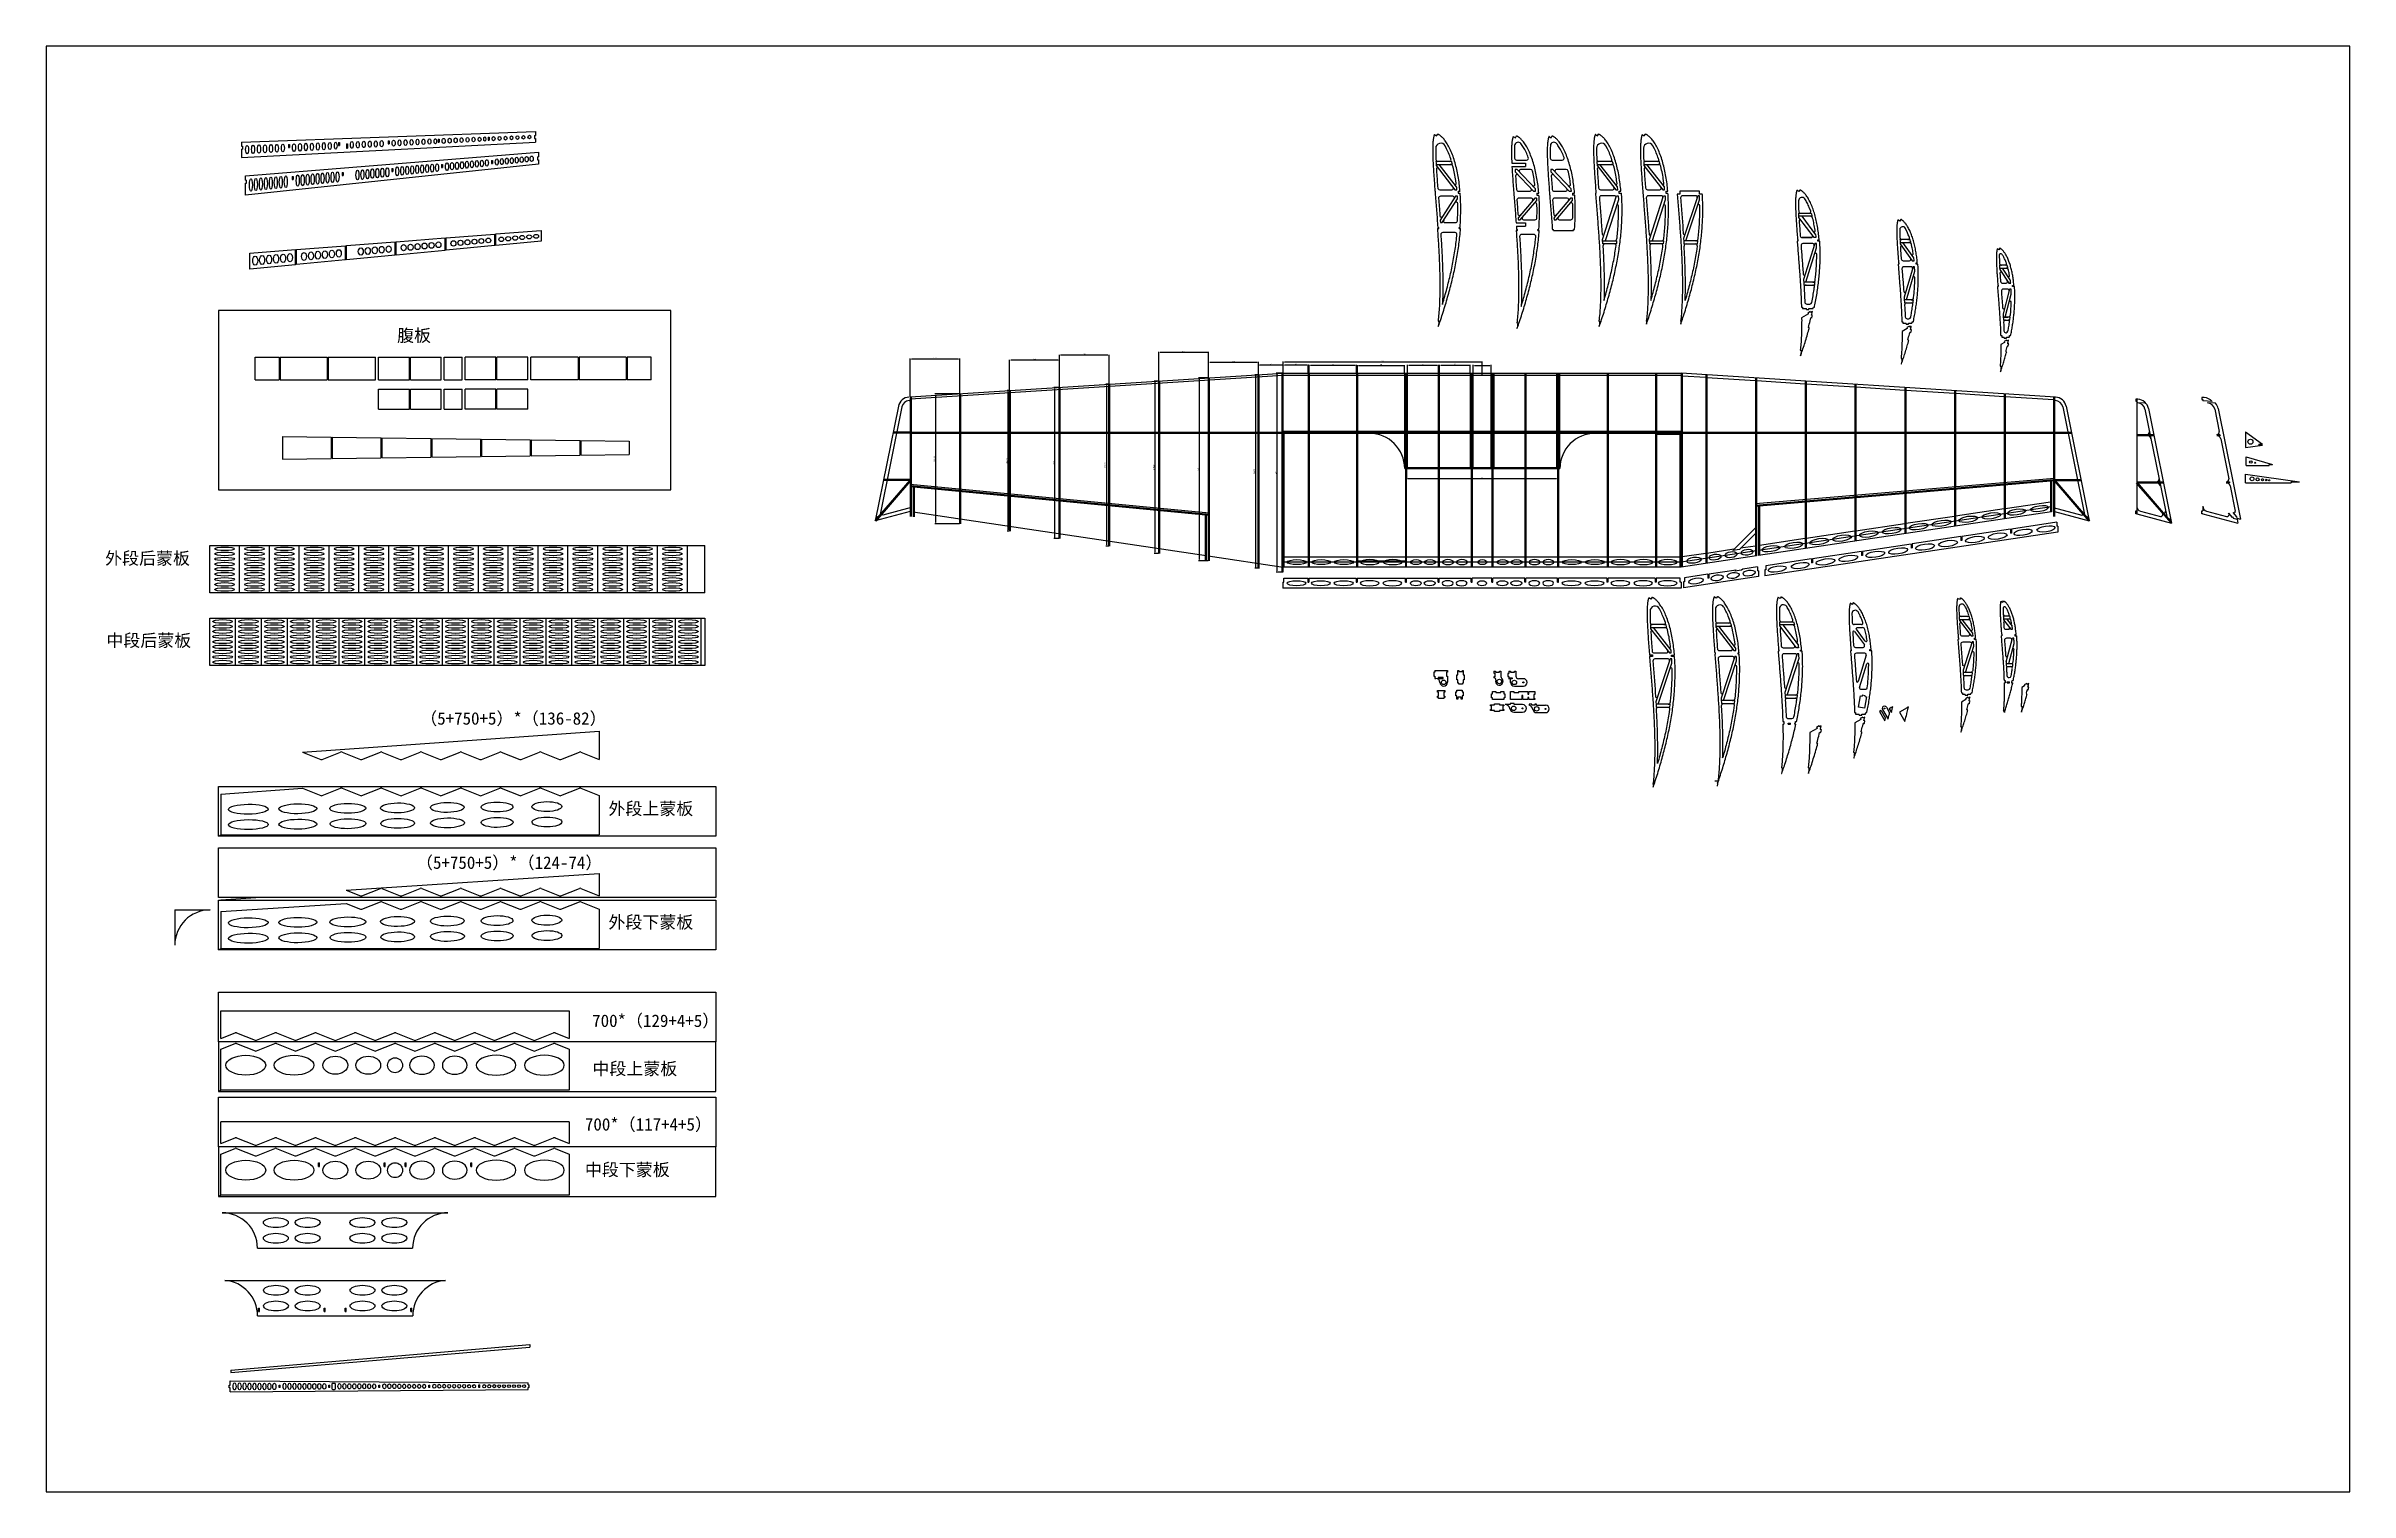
# Model space of a CAD drawing. Header units: millimetres. Extents: x 387 to 11444, y 601 to 6721.
# Drawn here: x 387 to 5017, y 3814 to 6721 of the extents above; entities that cross this region are included whole.
import ezdxf

# ---------------------------------------------------------------- set-up
doc = ezdxf.new("R2010")
doc.units = ezdxf.units.MM
doc.layers.add('1', color=115, linetype='Continuous', plot=False)
for name, color, linetype in [('1mm轻木', 3, 'Continuous'), ('2mm轻木', 150, 'Continuous'), ('2mm轻木层板', 2, 'Continuous'), ('3mm轻木', 1, 'Continuous'), ('tan', 6, 'Continuous'), ('图层3', 11, 'Continuous'), ('椴木', 30, 'Continuous')]:
    doc.layers.add(name, color=color, linetype=linetype)
doc.styles.get("Standard").update_dxf_attribs({"font": 'arial.ttf'})
doc.dimstyles.new('ISO-25', dxfattribs={"dimtxt": 2.5, "dimasz": 2.5, "dimexe": 1.25, "dimexo": 0.625, "dimtad": 1, "dimtxsty": 'Standard', "dimcen": 2.5, "dimadec": 0, "dimazin": 0, "dimtfac": 1, "dimtmove": 0, "dimatfit": 3, "dimfxl": 1, "dimarcsym": 0})

# ---------------------------------------------------------------- blocks, each defined once
blk = doc.blocks.new('*D25')
at = {"color": 0, "lineweight": -2, "transparency": 16777216}
for p, q in [((2222.5, 6021.5), (2172.8, 6021.5)), ((2174.1, 6019), (2174.1, 5762.7)), ((2222.5, 5760.2), (2172.8, 5760.2))]:
    blk.add_line(p, q, dxfattribs=at)
at = {"color": 0, "transparency": 16777216}
for points in [[(2173.6, 6019), (2174.5, 6019), (2174.1, 6021.5)], [(2173.6, 5762.7), (2174.5, 5762.7), (2174.1, 5760.2)]]:
    blk.add_solid(points, dxfattribs=at)
at = {"layer": 'Defpoints', "color": 0, "transparency": 16777216}
for p in [(2223.1, 6021.5), (2174.1, 5760.2), (2223.1, 5760.2)]:
    blk.add_point(p, dxfattribs=at)
at = {"color": 0, "transparency": 16777216, "insert": (2171.9, 5890.8), "char_height": 2.5, "attachment_point": 5, "rotation": 90}
blk.add_mtext('261,33', dxfattribs=at)
blk = doc.blocks.new('*D26')
at = {"color": 0, "lineweight": -2, "transparency": 16777216}
for p, q in [((2322.5, 6027.9), (2318, 6027.9)), ((2319.3, 6025.4), (2319.3, 5747.7)), ((2322.5, 5745.2), (2318, 5745.2))]:
    blk.add_line(p, q, dxfattribs=at)
at = {"color": 0, "transparency": 16777216}
for points in [[(2318.9, 6025.4), (2319.7, 6025.4), (2319.3, 6027.9)], [(2318.9, 5747.7), (2319.7, 5747.7), (2319.3, 5745.2)]]:
    blk.add_solid(points, dxfattribs=at)
at = {"layer": 'Defpoints', "color": 0, "transparency": 16777216}
for p in [(2323.1, 6027.9), (2319.3, 5745.2), (2323.1, 5745.2)]:
    blk.add_point(p, dxfattribs=at)
at = {"color": 0, "transparency": 16777216, "insert": (2317.2, 5886.6), "char_height": 2.5, "attachment_point": 5, "rotation": 90}
blk.add_mtext('282,67', dxfattribs=at)
blk = doc.blocks.new('*D27')
at = {"color": 0, "lineweight": -2, "transparency": 16777216}
for p, q in [((2422.5, 6034.3), (2412.2, 6034.3)), ((2413.5, 6031.8), (2413.5, 5732.8)), ((2422.5, 5730.3), (2412.2, 5730.3))]:
    blk.add_line(p, q, dxfattribs=at)
at = {"color": 0, "transparency": 16777216}
for points in [[(2413.1, 6031.8), (2413.9, 6031.8), (2413.5, 6034.3)], [(2413.1, 5732.8), (2413.9, 5732.8), (2413.5, 5730.3)]]:
    blk.add_solid(points, dxfattribs=at)
at = {"layer": 'Defpoints', "color": 0, "transparency": 16777216}
for p in [(2423.1, 6034.3), (2413.5, 5730.3), (2423.1, 5730.3)]:
    blk.add_point(p, dxfattribs=at)
at = {"color": 0, "transparency": 16777216, "insert": (2411.6, 5882.3), "char_height": 2.5, "attachment_point": 5, "rotation": 90}
blk.add_mtext('304', dxfattribs=at)
blk = doc.blocks.new('*D28')
at = {"color": 0, "lineweight": -2, "transparency": 16777216}
for p, q in [((2522.5, 6040.7), (2516.7, 6040.7)), ((2517.9, 6038.2), (2517.9, 5717.9)), ((2522.5, 5715.4), (2516.7, 5715.4))]:
    blk.add_line(p, q, dxfattribs=at)
at = {"color": 0, "transparency": 16777216}
for points in [[(2517.5, 6038.2), (2518.3, 6038.2), (2517.9, 6040.7)], [(2517.5, 5717.9), (2518.3, 5717.9), (2517.9, 5715.4)]]:
    blk.add_solid(points, dxfattribs=at)
at = {"layer": 'Defpoints', "color": 0, "transparency": 16777216}
for p in [(2523.1, 6040.7), (2517.9, 5715.4), (2523.1, 5715.4)]:
    blk.add_point(p, dxfattribs=at)
at = {"color": 0, "transparency": 16777216, "insert": (2515.8, 5878), "char_height": 2.5, "attachment_point": 5, "rotation": 90}
blk.add_mtext('325,33', dxfattribs=at)
blk = doc.blocks.new('*D29')
at = {"color": 0, "lineweight": -2, "transparency": 16777216}
for p, q in [((2622.5, 6047.1), (2613.7, 6047.1)), ((2614.9, 6044.6), (2614.9, 5702.9)), ((2622.5, 5700.4), (2613.7, 5700.4))]:
    blk.add_line(p, q, dxfattribs=at)
at = {"color": 0, "transparency": 16777216}
for points in [[(2614.5, 6044.6), (2615.3, 6044.6), (2614.9, 6047.1)], [(2614.5, 5702.9), (2615.3, 5702.9), (2614.9, 5700.4)]]:
    blk.add_solid(points, dxfattribs=at)
at = {"layer": 'Defpoints', "color": 0, "transparency": 16777216}
for p in [(2623.1, 6047.1), (2614.9, 5700.4), (2623.1, 5700.4)]:
    blk.add_point(p, dxfattribs=at)
at = {"color": 0, "transparency": 16777216, "insert": (2612.8, 5873.8), "char_height": 2.5, "attachment_point": 5, "rotation": 90}
blk.add_mtext('346,67', dxfattribs=at)
blk = doc.blocks.new('*D30')
at = {"color": 0, "lineweight": -2, "transparency": 16777216}
for p, q in [((2722.5, 6053.5), (2702.6, 6053.5)), ((2703.9, 6051), (2703.9, 5688)), ((2722.5, 5685.5), (2702.6, 5685.5))]:
    blk.add_line(p, q, dxfattribs=at)
at = {"color": 0, "transparency": 16777216}
for points in [[(2703.5, 6051), (2704.3, 6051), (2703.9, 6053.5)], [(2703.5, 5688), (2704.3, 5688), (2703.9, 5685.5)]]:
    blk.add_solid(points, dxfattribs=at)
at = {"layer": 'Defpoints', "color": 0, "transparency": 16777216}
for p in [(2723.1, 6053.5), (2703.9, 5685.5), (2723.1, 5685.5)]:
    blk.add_point(p, dxfattribs=at)
at = {"color": 0, "transparency": 16777216, "insert": (2702, 5869.5), "char_height": 2.5, "attachment_point": 5, "rotation": 90}
blk.add_mtext('368', dxfattribs=at)
blk = doc.blocks.new('*D38')
at = {"color": 0, "lineweight": -2, "transparency": 16777216}
for p, q in [((2822.5, 6059.9), (2816.1, 6059.9)), ((2817.3, 6057.4), (2817.3, 5673.1)), ((2822.5, 5670.6), (2816.1, 5670.6))]:
    blk.add_line(p, q, dxfattribs=at)
at = {"color": 0, "transparency": 16777216}
for points in [[(2816.9, 6057.4), (2817.7, 6057.4), (2817.3, 6059.9)], [(2816.9, 5673.1), (2817.7, 5673.1), (2817.3, 5670.6)]]:
    blk.add_solid(points, dxfattribs=at)
at = {"layer": 'Defpoints', "color": 0, "transparency": 16777216}
for p in [(2823.1, 6059.9), (2817.3, 5670.6), (2823.1, 5670.6)]:
    blk.add_point(p, dxfattribs=at)
at = {"color": 0, "transparency": 16777216, "insert": (2815.2, 5865.2), "char_height": 2.5, "attachment_point": 5, "rotation": 90}
blk.add_mtext('389,33', dxfattribs=at)
blk = doc.blocks.new('*D39')
at = {"color": 0, "lineweight": -2, "transparency": 16777216}
for p, q in [((2872.5, 6063.1), (2858.9, 6063.1)), ((2860.2, 6060.6), (2860.2, 5665.6)), ((2872.5, 5663.1), (2858.9, 5663.1))]:
    blk.add_line(p, q, dxfattribs=at)
at = {"color": 0, "transparency": 16777216}
for points in [[(2859.7, 6060.6), (2860.6, 6060.6), (2860.2, 6063.1)], [(2859.7, 5665.6), (2860.6, 5665.6), (2860.2, 5663.1)]]:
    blk.add_solid(points, dxfattribs=at)
at = {"layer": 'Defpoints', "color": 0, "transparency": 16777216}
for p in [(2873.1, 6063.1), (2860.2, 5663.1), (2873.1, 5663.1)]:
    blk.add_point(p, dxfattribs=at)
at = {"color": 0, "transparency": 16777216, "insert": (2858.3, 5863.1), "char_height": 2.5, "attachment_point": 5, "rotation": 90}
blk.add_mtext('400', dxfattribs=at)
blk = doc.blocks.new('*D31')
at = {"color": 0, "lineweight": -2, "transparency": 16777216}
for p, q in [((2823.1, 6060.5), (2823.1, 6080.2)), ((2870.6, 6078.9), (2825.6, 6078.9)), ((2873.1, 6063.7), (2873.1, 6080.2))]:
    blk.add_line(p, q, dxfattribs=at)
at = {"color": 0, "transparency": 16777216}
for points in [[(2825.6, 6079.4), (2825.6, 6078.5), (2823.1, 6078.9)], [(2870.6, 6079.4), (2870.6, 6078.5), (2873.1, 6078.9)]]:
    blk.add_solid(points, dxfattribs=at)
at = {"layer": 'Defpoints', "color": 0, "transparency": 16777216}
for p in [(2823.1, 6078.9), (2823.1, 6059.9), (2873.1, 6063.1)]:
    blk.add_point(p, dxfattribs=at)
at = {"color": 0, "transparency": 16777216, "insert": (2848.1, 6080.8), "char_height": 2.5, "attachment_point": 5}
blk.add_mtext('50', dxfattribs=at)
blk = doc.blocks.new('*D32')
at = {"color": 0, "lineweight": -2, "transparency": 16777216}
for p, q in [((2723.1, 6054.1), (2723.1, 6085.5)), ((2820.6, 6084.2), (2725.6, 6084.2)), ((2823.1, 6060.5), (2823.1, 6085.5))]:
    blk.add_line(p, q, dxfattribs=at)
at = {"color": 0, "transparency": 16777216}
for points in [[(2725.6, 6084.6), (2725.6, 6083.8), (2723.1, 6084.2)], [(2820.6, 6084.6), (2820.6, 6083.8), (2823.1, 6084.2)]]:
    blk.add_solid(points, dxfattribs=at)
at = {"layer": 'Defpoints', "color": 0, "transparency": 16777216}
for p in [(2723.1, 6084.2), (2723.1, 6053.5), (2823.1, 6059.9)]:
    blk.add_point(p, dxfattribs=at)
at = {"color": 0, "transparency": 16777216, "insert": (2773.1, 6086.1), "char_height": 2.5, "attachment_point": 5}
blk.add_mtext('100', dxfattribs=at)
blk = doc.blocks.new('*D33')
at = {"color": 0, "lineweight": -2, "transparency": 16777216}
for p, q in [((2623.1, 6047.7), (2623.1, 6105.7)), ((2720.6, 6104.4), (2625.6, 6104.4)), ((2723.1, 6054.1), (2723.1, 6105.7))]:
    blk.add_line(p, q, dxfattribs=at)
at = {"color": 0, "transparency": 16777216}
for points in [[(2625.6, 6104.8), (2625.6, 6104), (2623.1, 6104.4)], [(2720.6, 6104.8), (2720.6, 6104), (2723.1, 6104.4)]]:
    blk.add_solid(points, dxfattribs=at)
at = {"layer": 'Defpoints', "color": 0, "transparency": 16777216}
for p in [(2623.1, 6104.4), (2623.1, 6047.1), (2723.1, 6053.5)]:
    blk.add_point(p, dxfattribs=at)
at = {"color": 0, "transparency": 16777216, "insert": (2673.1, 6106.3), "char_height": 2.5, "attachment_point": 5}
blk.add_mtext('100', dxfattribs=at)
blk = doc.blocks.new('*D34')
at = {"color": 0, "lineweight": -2, "transparency": 16777216}
for p, q in [((2423.1, 6034.9), (2423.1, 6100.1)), ((2520.6, 6098.9), (2425.6, 6098.9)), ((2523.1, 6041.3), (2523.1, 6100.1))]:
    blk.add_line(p, q, dxfattribs=at)
at = {"color": 0, "transparency": 16777216}
for points in [[(2425.6, 6099.3), (2425.6, 6098.5), (2423.1, 6098.9)], [(2520.6, 6099.3), (2520.6, 6098.5), (2523.1, 6098.9)]]:
    blk.add_solid(points, dxfattribs=at)
at = {"layer": 'Defpoints', "color": 0, "transparency": 16777216}
for p in [(2423.1, 6098.9), (2423.1, 6034.3), (2523.1, 6040.7)]:
    blk.add_point(p, dxfattribs=at)
at = {"color": 0, "transparency": 16777216, "insert": (2473.1, 6100.8), "char_height": 2.5, "attachment_point": 5}
blk.add_mtext('100', dxfattribs=at)
blk = doc.blocks.new('*D35')
at = {"color": 0, "lineweight": -2, "transparency": 16777216}
for p, q in [((2323.1, 6028.5), (2323.1, 6090.1)), ((2420.6, 6088.9), (2325.6, 6088.9)), ((2423.1, 6034.9), (2423.1, 6090.1))]:
    blk.add_line(p, q, dxfattribs=at)
at = {"color": 0, "transparency": 16777216}
for points in [[(2325.6, 6089.3), (2325.6, 6088.5), (2323.1, 6088.9)], [(2420.6, 6089.3), (2420.6, 6088.5), (2423.1, 6088.9)]]:
    blk.add_solid(points, dxfattribs=at)
at = {"layer": 'Defpoints', "color": 0, "transparency": 16777216}
for p in [(2323.1, 6088.9), (2323.1, 6027.9), (2423.1, 6034.3)]:
    blk.add_point(p, dxfattribs=at)
at = {"color": 0, "transparency": 16777216, "insert": (2373.1, 6090.8), "char_height": 2.5, "attachment_point": 5}
blk.add_mtext('100', dxfattribs=at)
blk = doc.blocks.new('*D36')
at = {"color": 0, "lineweight": -2, "transparency": 16777216}
for p, q in [((2123.1, 6015.7), (2123.1, 6092.2)), ((2220.6, 6091), (2125.6, 6091)), ((2223.1, 6022.1), (2223.1, 6092.2))]:
    blk.add_line(p, q, dxfattribs=at)
at = {"color": 0, "transparency": 16777216}
for points in [[(2125.6, 6091.4), (2125.6, 6090.6), (2123.1, 6091)], [(2220.6, 6091.4), (2220.6, 6090.6), (2223.1, 6091)]]:
    blk.add_solid(points, dxfattribs=at)
at = {"layer": 'Defpoints', "color": 0, "transparency": 16777216}
for p in [(2123.1, 6091), (2223.1, 6021.5), (2123.1, 6015.1)]:
    blk.add_point(p, dxfattribs=at)
at = {"color": 0, "transparency": 16777216, "insert": (2173.1, 6092.9), "char_height": 2.5, "attachment_point": 5}
blk.add_mtext('100', dxfattribs=at)
blk = doc.blocks.new('*D40')
at = {"color": 0, "lineweight": -2, "transparency": 16777216}
for p, q in [((3187.1, 6063.7), (3187.1, 6079.8)), ((3246.6, 6078.6), (3189.6, 6078.6)), ((3249.1, 6063.7), (3249.1, 6079.8))]:
    blk.add_line(p, q, dxfattribs=at)
at = {"color": 0, "transparency": 16777216}
for points in [[(3189.6, 6079), (3189.6, 6078.1), (3187.1, 6078.6)], [(3246.6, 6079), (3246.6, 6078.1), (3249.1, 6078.6)]]:
    blk.add_solid(points, dxfattribs=at)
at = {"layer": 'Defpoints', "color": 0, "transparency": 16777216}
for p in [(3187.1, 6078.6), (3187.1, 6063.1), (3249.1, 6063.1)]:
    blk.add_point(p, dxfattribs=at)
at = {"color": 0, "transparency": 16777216, "insert": (3218.1, 6080.5), "char_height": 2.5, "attachment_point": 5}
blk.add_mtext('62', dxfattribs=at)
blk = doc.blocks.new('*D37')
at = {"color": 0, "lineweight": -2, "transparency": 16777216}
for p, q in [((3123.1, 6063.7), (3123.1, 6079.7)), ((3182.6, 6078.4), (3125.6, 6078.4)), ((3185.1, 6063.7), (3185.1, 6079.7))]:
    blk.add_line(p, q, dxfattribs=at)
at = {"color": 0, "transparency": 16777216}
for points in [[(3125.6, 6078.9), (3125.6, 6078), (3123.1, 6078.4)], [(3182.6, 6078.9), (3182.6, 6078), (3185.1, 6078.4)]]:
    blk.add_solid(points, dxfattribs=at)
at = {"layer": 'Defpoints', "color": 0, "transparency": 16777216}
for p in [(3123.1, 6078.4), (3123.1, 6063.1), (3185.1, 6063.1)]:
    blk.add_point(p, dxfattribs=at)
at = {"color": 0, "transparency": 16777216, "insert": (3154.1, 6080.3), "char_height": 2.5, "attachment_point": 5}
blk.add_mtext('62', dxfattribs=at)
blk = doc.blocks.new('*D41')
at = {"color": 0, "lineweight": -2, "transparency": 16777216}
for p, q in [((3022.1, 6063.7), (3022.1, 6079.1)), ((3114.6, 6077.9), (3024.6, 6077.9)), ((3117.1, 6063.7), (3117.1, 6079.1))]:
    blk.add_line(p, q, dxfattribs=at)
at = {"color": 0, "transparency": 16777216}
for points in [[(3024.6, 6078.3), (3024.6, 6077.4), (3022.1, 6077.9)], [(3114.6, 6078.3), (3114.6, 6077.4), (3117.1, 6077.9)]]:
    blk.add_solid(points, dxfattribs=at)
at = {"layer": 'Defpoints', "color": 0, "transparency": 16777216}
for p in [(3022.1, 6077.9), (3022.1, 6063.1), (3117.1, 6063.1)]:
    blk.add_point(p, dxfattribs=at)
at = {"color": 0, "transparency": 16777216, "insert": (3069.6, 6079.8), "char_height": 2.5, "attachment_point": 5}
blk.add_mtext('95', dxfattribs=at)
blk = doc.blocks.new('*D42')
at = {"color": 0, "lineweight": -2, "transparency": 16777216}
for p, q in [((2925.1, 6063.7), (2925.1, 6079.5)), ((3017.6, 6078.3), (2927.6, 6078.3)), ((3020.1, 6063.7), (3020.1, 6079.5))]:
    blk.add_line(p, q, dxfattribs=at)
at = {"color": 0, "transparency": 16777216}
for points in [[(2927.6, 6078.7), (2927.6, 6077.8), (2925.1, 6078.3)], [(3017.6, 6078.7), (3017.6, 6077.8), (3020.1, 6078.3)]]:
    blk.add_solid(points, dxfattribs=at)
at = {"layer": 'Defpoints', "color": 0, "transparency": 16777216}
for p in [(2925.1, 6078.3), (2925.1, 6063.1), (3020.1, 6063.1)]:
    blk.add_point(p, dxfattribs=at)
at = {"color": 0, "transparency": 16777216, "insert": (2972.6, 6080.2), "char_height": 2.5, "attachment_point": 5}
blk.add_mtext('95', dxfattribs=at)
blk = doc.blocks.new('*D43')
at = {"color": 0, "lineweight": -2, "transparency": 16777216}
for p, q in [((2873.1, 6063.7), (2873.1, 6080.3)), ((2920.6, 6079), (2875.6, 6079)), ((2923.1, 6063.7), (2923.1, 6080.3))]:
    blk.add_line(p, q, dxfattribs=at)
at = {"color": 0, "transparency": 16777216}
for points in [[(2875.6, 6079.4), (2875.6, 6078.6), (2873.1, 6079)], [(2920.6, 6079.4), (2920.6, 6078.6), (2923.1, 6079)]]:
    blk.add_solid(points, dxfattribs=at)
at = {"layer": 'Defpoints', "color": 0, "transparency": 16777216}
for p in [(2873.1, 6079), (2873.1, 6063.1), (2923.1, 6063.1)]:
    blk.add_point(p, dxfattribs=at)
at = {"color": 0, "transparency": 16777216, "insert": (2898.1, 6080.9), "char_height": 2.5, "attachment_point": 5}
blk.add_mtext('50', dxfattribs=at)
blk = doc.blocks.new('*D44')
at = {"color": 0, "lineweight": -2, "transparency": 16777216}
for p, q in [((3255.1, 6063.7), (3255.1, 6079.6)), ((3257.6, 6078.4), (3288.6, 6078.4)), ((3291.1, 6063.7), (3291.1, 6079.6))]:
    blk.add_line(p, q, dxfattribs=at)
at = {"color": 0, "transparency": 16777216}
for points in [[(3257.6, 6078.8), (3257.6, 6077.9), (3255.1, 6078.4)], [(3288.6, 6078.8), (3288.6, 6077.9), (3291.1, 6078.4)]]:
    blk.add_solid(points, dxfattribs=at)
at = {"layer": 'Defpoints', "color": 0, "transparency": 16777216}
for p in [(3291.1, 6078.4), (3255.1, 6063.1), (3291.1, 6063.1)]:
    blk.add_point(p, dxfattribs=at)
at = {"color": 0, "transparency": 16777216, "insert": (3273.1, 6080.3), "char_height": 2.5, "attachment_point": 5}
blk.add_mtext('36', dxfattribs=at)
blk = doc.blocks.new('*D45')
at = {"layer": '1', "color": 0, "lineweight": -2, "transparency": 16777216}
for p, q in [((3121.1, 5870.5), (3121.1, 5849.7)), ((3123.6, 5851), (3422.6, 5851)), ((3425.1, 5870.5), (3425.1, 5849.7))]:
    blk.add_line(p, q, dxfattribs=at)
at = {"layer": '1', "color": 0, "transparency": 16777216}
for points in [[(3123.6, 5851.4), (3123.6, 5850.6), (3121.1, 5851)], [(3422.6, 5851.4), (3422.6, 5850.6), (3425.1, 5851)]]:
    blk.add_solid(points, dxfattribs=at)
at = {"layer": 'Defpoints', "color": 0, "transparency": 16777216}
for p in [(3121.1, 5871.1), (3425.1, 5871.1), (3425.1, 5851)]:
    blk.add_point(p, dxfattribs=at)
at = {"layer": '1', "color": 0, "transparency": 16777216, "insert": (3273.1, 5852.9), "char_height": 2.5, "attachment_point": 5}
blk.add_mtext('304', dxfattribs=at)
blk = doc.blocks.new('*D46')
at = {"layer": '1', "color": 0, "lineweight": -2, "transparency": 16777216}
for p, q in [((2873.1, 6059.7), (2873.1, 6086.4)), ((3270.6, 6085.1), (2875.6, 6085.1)), ((3273.1, 6059.7), (3273.1, 6086.4))]:
    blk.add_line(p, q, dxfattribs=at)
at = {"layer": '1', "color": 0, "transparency": 16777216}
for points in [[(2875.6, 6085.5), (2875.6, 6084.7), (2873.1, 6085.1)], [(3270.6, 6085.5), (3270.6, 6084.7), (3273.1, 6085.1)]]:
    blk.add_solid(points, dxfattribs=at)
at = {"layer": 'Defpoints', "color": 0, "transparency": 16777216}
for p in [(2873.1, 6085.1), (2873.1, 6059.1), (3273.1, 6059.1)]:
    blk.add_point(p, dxfattribs=at)
at = {"layer": '1', "color": 0, "transparency": 16777216, "insert": (3073.1, 6087), "char_height": 2.5, "attachment_point": 5}
blk.add_mtext('400', dxfattribs=at)
blk = doc.blocks.new('A$Cdea1a49f')
at = {"layer": '2mm轻木'}
for p, q in [((-19.6, 7.1), (88.5, -8.6)), ((-19.6, -10.3), (-19.6, 7.1)), ((-18.6, 41.9), (34.6, 26)), ((-18.6, 24.5), (-18.6, 41.9)), ((-18.6, 24.5), (27.7, 24.1)), ((27.7, 26), (34.6, 26)), ((27.7, 24.1), (27.7, 26)), ((-19.6, -10.3), (72.4, -10.5)), ((72.4, -8.6), (88.5, -8.6)), ((72.4, -8.6), (72.4, -10.5))]:
    blk.add_line(p, q, dxfattribs=at)
for centre, radius in [((-9, 31.3), 2.5), ((-6.6, -2.5), 3.8), ((-0.2, 29.8), 1.1), ((4.6, -3.5), 2.9), ((14.5, -4.3), 2.1), ((21.9, -4.9), 1.5), ((28.1, -5.5), 1)]:
    blk.add_circle(centre, radius, dxfattribs=at)
blk = doc.blocks.new('A$C10b487a3')
at = {"layer": '2mm轻木'}
for p, q in [((130.5, 121), (130.5, 75.3)), ((130.5, 121), (228.5, 119.6)), ((228.5, 119.6), (228.5, 76.6)), ((230.5, 119.6), (230.5, 76.7)), ((230.5, 119.6), (328.5, 118.3)), ((328.5, 118.3), (328.5, 78)), ((330.5, 118.2), (330.5, 78)), ((330.5, 118.2), (428.5, 116.9)), ((428.5, 116.9), (428.5, 79.4)), ((430.5, 116.9), (430.5, 79.4)), ((430.5, 116.9), (528.5, 115.5)), ((528.5, 115.5), (528.5, 80.7)), ((530.5, 115.5), (530.5, 80.8)), ((530.5, 115.5), (628.5, 114.2)), ((628.5, 114.2), (628.5, 82.1)), ((630.5, 114.1), (630.5, 82.1)), ((630.5, 114.1), (728.5, 112.8)), ((728.5, 112.8), (728.5, 83.5)), ((730.5, 112.8), (730.5, 83.5)), ((730.5, 112.8), (827.5, 111.4)), ((827.5, 111.4), (827.5, 84.9)), ((130.5, 75.3), (228.5, 76.6)), ((230.5, 76.7), (328.5, 78)), ((330.5, 78), (428.5, 79.4)), ((430.5, 79.4), (528.5, 80.7)), ((530.5, 80.8), (628.5, 82.1)), ((630.5, 82.1), (728.5, 83.5)), ((730.5, 83.5), (827.5, 84.9))]:
    blk.add_line(p, q, dxfattribs=at)

msp = doc.modelspace()

# ---------------------------------------------------------------- linework, layer by layer
for p, q in [((3285.644, 5943.092), (3260.644, 5943.092)), ((4417.144, 5794.196), (3828.144, 5706.238)), ((3824.144, 5705.641), (3673.144, 5683.092)), ((3673.144, 5683.092), (2873.144, 5683.092)), ((732.952, 5131.827), (737.952, 5134.827)), ((732.952, 4903.458), (737.952, 4906.458)), ((732.952, 4618.468), (737.952, 4621.468)), ((732.952, 4407.453), (737.952, 4410.453))]:
    msp.add_line(p, q)
for centre, start, end in [((3046.144, 5871.092), 0, 90), ((3500.144, 5871.092), 90, 180)]:
    msp.add_arc(centre, 71, start, end)
at = {"layer": '1'}
for p, q in [((386.503, 6720.648), (386.503, 3813.563)), ((5017.005, 6720.648), (386.503, 6720.648)), ((5017.005, 3813.563), (5017.005, 6720.648)), ((2099.657, 5996.534), (2053.144, 5766.036)), ((2106.519, 5995.149), (2062.239, 5775.72)), ((4439.769, 5995.149), (4484.048, 5775.72)), ((4446.63, 5996.534), (4493.144, 5766.036)), ((2123.144, 5943.092), (2096.014, 5943.092)), ((4423.144, 5943.092), (4450.274, 5943.092)), ((2122.387, 5847.745), (2052.387, 5766.69)), ((2123.144, 5847.092), (2053.144, 5766.036)), ((2123.9, 5846.438), (2053.9, 5765.383)), ((4422.387, 5846.438), (4492.387, 5765.383)), ((4423.144, 5847.092), (4493.144, 5766.036)), ((4423.9, 5847.745), (4493.9, 5766.69)), ((2125.438, 5792.655), (2068.062, 5777.281)), ((4420.849, 5792.655), (4478.226, 5777.281)), ((2123.144, 5784.793), (2053.144, 5766.036)), ((2062.239, 5775.72), (2054.69, 5773.698)), ((2068.062, 5777.281), (2063.371, 5781.331)), ((4423.144, 5784.793), (4493.144, 5766.036)), ((4478.226, 5777.281), (4482.916, 5781.331)), ((4484.048, 5775.72), (4491.598, 5773.698)), ((3747.381, 5242.402), (3740.734, 5242.402)), ((386.503, 3813.563), (5017.005, 3813.563))]:
    msp.add_line(p, q, dxfattribs=at)
for centre, radius, start, end in [((2122.203, 5991.984), 23, 93.661936, 168.591162), ((2122.203, 5991.984), 16, 93.661936, 168.591162), ((4424.085, 5991.984), 16, 11.408838, 86.338064), ((4424.085, 5991.984), 23, 11.408838, 86.338064)]:
    msp.add_arc(centre, radius, start, end, dxfattribs=at)
at = {"layer": '1mm轻木'}
for p, q in [((2123.144, 6015.092), (2873.144, 6063.092)), ((2123.144, 6011.092), (2873.144, 6059.092)), ((2873.144, 6063.092), (3673.144, 6063.092)), ((2873.144, 6059.092), (3673.144, 6059.092)), ((4425.554, 6014.937), (3673.144, 6063.092)), ((3675.144, 6058.964), (3673.144, 6059.092)), ((3722.144, 6053.956), (3675.144, 6056.964)), ((3724.144, 6055.828), (3722.144, 6055.956)), ((3822.144, 6047.556), (3724.144, 6053.828)), ((3824.144, 6049.428), (3822.144, 6049.556)), ((3922.144, 6041.156), (3824.144, 6047.428)), ((3924.144, 6043.028), (3922.144, 6043.156)), ((4022.144, 6034.756), (3924.144, 6041.028)), ((4024.144, 6036.628), (4022.144, 6036.756)), ((4122.144, 6028.356), (4024.144, 6034.628)), ((4124.144, 6030.228), (4122.144, 6030.356)), ((4222.144, 6021.956), (4124.144, 6028.228)), ((4224.144, 6023.828), (4222.144, 6023.956)), ((4322.144, 6015.556), (4224.144, 6021.828)), ((2121.181, 6007.952), (2125.144, 6008.205)), ((4324.144, 6017.428), (4322.144, 6017.556)), ((4421.144, 6009.22), (4324.144, 6015.428)), ((4425.107, 6007.952), (4421.144, 6008.205)), ((3117.144, 5873.092), (3429.144, 5873.092)), ((3117.144, 5872.092), (3429.144, 5872.092)), ((3117.144, 5871.092), (3429.144, 5871.092)), ((715.42, 5716.399), (1710.42, 5716.399)), ((715.42, 5621.399), (715.42, 5716.399)), ((775.42, 5621.399), (775.42, 5716.399)), ((835.42, 5621.399), (835.42, 5716.399)), ((895.42, 5621.399), (895.42, 5716.399)), ((955.42, 5621.399), (955.42, 5716.399)), ((1015.42, 5621.399), (1015.42, 5716.399)), ((1075.42, 5621.399), (1075.42, 5716.399)), ((1135.42, 5621.399), (1135.42, 5716.399)), ((1195.42, 5621.399), (1195.42, 5716.399)), ((1255.42, 5621.399), (1255.42, 5716.399)), ((1315.42, 5621.399), (1315.42, 5716.399)), ((1375.42, 5621.399), (1375.42, 5716.399)), ((1435.42, 5621.399), (1435.42, 5716.399)), ((1495.42, 5621.399), (1495.42, 5716.399)), ((1555.42, 5621.399), (1555.42, 5716.399)), ((1615.42, 5621.399), (1615.42, 5716.399)), ((1675.42, 5621.399), (1675.42, 5716.399)), ((1710.42, 5621.399), (1710.42, 5716.399)), ((1710.42, 5621.399), (715.42, 5621.399)), ((715.42, 5475.489), (715.42, 5570.489)), ((715.42, 5570.489), (1710.42, 5570.489)), ((767.42, 5475.489), (767.42, 5570.489)), ((819.42, 5475.489), (819.42, 5570.489)), ((871.42, 5475.489), (871.42, 5570.489)), ((923.42, 5475.489), (923.42, 5570.489)), ((975.42, 5475.489), (975.42, 5570.489)), ((1027.42, 5475.489), (1027.42, 5570.489)), ((1079.42, 5475.489), (1079.42, 5570.489)), ((1131.42, 5475.489), (1131.42, 5570.489)), ((1183.42, 5475.489), (1183.42, 5570.489)), ((1235.42, 5475.489), (1235.42, 5570.489)), ((1287.42, 5475.489), (1287.42, 5570.489)), ((1339.42, 5475.489), (1339.42, 5570.489)), ((1391.42, 5475.489), (1391.42, 5570.489)), ((1443.42, 5475.489), (1443.42, 5570.489)), ((1495.42, 5475.489), (1495.42, 5570.489)), ((1547.42, 5475.489), (1547.42, 5570.489)), ((1599.42, 5475.489), (1599.42, 5570.489)), ((1651.42, 5475.489), (1651.42, 5570.489)), ((1703.42, 5475.489), (1703.42, 5570.489)), ((1710.42, 5570.489), (1710.42, 5475.489)), ((1710.42, 5475.489), (715.42, 5475.489)), ((901.646, 5301.029), (1497.952, 5343.398)), ((1497.952, 5343.398), (1497.952, 5286.506)), ((901.646, 5301.029), (938.467, 5286.301)), ((941.438, 5286.301), (978.467, 5301.112)), ((981.438, 5301.112), (1018.467, 5286.301)), ((1021.438, 5286.301), (1058.467, 5301.112)), ((1061.438, 5301.112), (1098.467, 5286.301)), ((1101.438, 5286.301), (1138.467, 5301.112)), ((1141.438, 5301.112), (1178.467, 5286.301)), ((1181.438, 5286.301), (1218.467, 5301.112)), ((1221.438, 5301.112), (1258.467, 5286.301)), ((1261.438, 5286.301), (1298.467, 5301.112)), ((1301.438, 5301.112), (1338.467, 5286.301)), ((1341.438, 5286.301), (1378.467, 5301.112)), ((1381.438, 5301.112), (1418.467, 5286.301)), ((1421.438, 5286.301), (1458.467, 5301.112)), ((1461.438, 5301.112), (1497.952, 5286.506)), ((737.952, 5216.827), (901.646, 5228.457)), ((737.952, 5216.827), (737.952, 5134.827)), ((901.646, 5228.457), (938.467, 5213.729)), ((941.438, 5213.729), (978.467, 5228.54)), ((981.438, 5228.54), (1018.467, 5213.729)), ((1021.438, 5213.729), (1058.467, 5228.54)), ((1061.438, 5228.54), (1098.467, 5213.729)), ((1101.438, 5213.729), (1138.467, 5228.54)), ((1141.438, 5228.54), (1178.467, 5213.729)), ((1181.438, 5213.729), (1218.467, 5228.54)), ((1221.438, 5228.54), (1258.467, 5213.729)), ((1261.438, 5213.729), (1298.467, 5228.54)), ((1301.438, 5228.54), (1338.467, 5213.729)), ((1341.438, 5213.729), (1378.467, 5228.54)), ((1381.438, 5228.54), (1418.467, 5213.729)), ((1421.438, 5213.729), (1458.467, 5228.54)), ((1461.438, 5228.54), (1497.952, 5213.935)), ((1497.952, 5213.935), (1497.952, 5134.827)), ((737.952, 5134.827), (1497.952, 5134.827)), ((989.371, 5023.758), (1497.952, 5057.218)), ((1497.952, 5057.218), (1497.952, 5012.326)), ((737.952, 5004.218), (808.12, 5008.834)), ((989.371, 5023.758), (1018.467, 5012.12)), ((1021.438, 5012.12), (1058.467, 5026.932)), ((1061.438, 5026.932), (1098.467, 5012.12)), ((1101.438, 5012.12), (1138.467, 5026.932)), ((1141.438, 5026.932), (1178.467, 5012.12)), ((1181.438, 5012.12), (1218.467, 5026.932)), ((1221.438, 5026.932), (1258.467, 5012.12)), ((1261.438, 5012.12), (1298.467, 5026.932)), ((1301.438, 5026.932), (1338.467, 5012.12)), ((1341.438, 5012.12), (1378.467, 5026.932)), ((1381.438, 5026.932), (1418.467, 5012.12)), ((1421.438, 5012.12), (1458.467, 5026.932)), ((1461.438, 5026.932), (1497.952, 5012.326)), ((645.17, 4983.794), (716.17, 4983.794)), ((645.17, 4983.794), (645.17, 4912.794)), ((737.952, 4980.458), (989.371, 4996.999)), ((737.952, 4980.458), (737.952, 4906.458)), ((989.371, 4996.999), (1018.467, 4985.361)), ((1021.438, 4985.361), (1058.467, 5000.172)), ((1061.438, 5000.172), (1098.467, 4985.361)), ((1101.438, 4985.361), (1138.467, 5000.172)), ((1141.438, 5000.172), (1178.467, 4985.361)), ((1181.438, 4985.361), (1218.467, 5000.172)), ((1221.438, 5000.172), (1258.467, 4985.361)), ((1261.438, 4985.361), (1298.467, 5000.172)), ((1301.438, 5000.172), (1338.467, 4985.361)), ((1341.438, 4985.361), (1378.467, 5000.172)), ((1381.438, 5000.172), (1418.467, 4985.361)), ((1421.438, 4985.361), (1458.467, 5000.172)), ((1461.438, 5000.172), (1497.952, 4985.566)), ((1497.952, 4985.566), (1497.952, 4906.458)), ((1497.952, 4985.566), (1497.952, 4930.218)), ((737.952, 4906.458), (1497.952, 4906.458)), ((737.952, 4780.852), (1437.952, 4780.852)), ((737.952, 4725.16), (737.952, 4780.852)), ((1437.952, 4780.852), (1437.952, 4725.16)), ((737.952, 4725.16), (766.467, 4736.566)), ((769.438, 4736.566), (787.952, 4729.16)), ((787.952, 4729.16), (806.467, 4721.754)), ((809.438, 4721.754), (846.467, 4736.566)), ((849.438, 4736.566), (886.467, 4721.754)), ((889.438, 4721.754), (926.467, 4736.566)), ((929.438, 4736.566), (966.467, 4721.754)), ((969.438, 4721.754), (1006.467, 4736.566)), ((1009.438, 4736.566), (1046.467, 4721.754)), ((1049.438, 4721.754), (1086.467, 4736.566)), ((1089.438, 4736.566), (1126.467, 4721.754)), ((1129.438, 4721.754), (1166.467, 4736.566)), ((1169.438, 4736.566), (1206.467, 4721.754)), ((1209.438, 4721.754), (1246.467, 4736.566)), ((1249.438, 4736.566), (1286.467, 4721.754)), ((1289.438, 4721.754), (1326.467, 4736.566)), ((1329.438, 4736.566), (1366.467, 4721.754)), ((1369.438, 4721.754), (1406.467, 4736.566)), ((1409.438, 4736.566), (1437.952, 4725.16)), ((737.952, 4703.776), (766.467, 4715.182)), ((737.952, 4621.468), (737.952, 4703.776)), ((769.438, 4715.182), (787.952, 4707.776)), ((787.952, 4707.776), (806.467, 4700.371)), ((809.438, 4700.371), (846.467, 4715.182)), ((849.438, 4715.182), (886.467, 4700.371)), ((889.438, 4700.371), (926.467, 4715.182)), ((929.438, 4715.182), (966.467, 4700.371)), ((969.438, 4700.371), (1006.467, 4715.182)), ((1009.438, 4715.182), (1046.467, 4700.371)), ((1049.438, 4700.371), (1086.467, 4715.182)), ((1089.438, 4715.182), (1126.467, 4700.371)), ((1129.438, 4700.371), (1166.467, 4715.182)), ((1169.438, 4715.182), (1206.467, 4700.371)), ((1209.438, 4700.371), (1246.467, 4715.182)), ((1249.438, 4715.182), (1286.467, 4700.371)), ((1289.438, 4700.371), (1326.467, 4715.182)), ((1329.438, 4715.182), (1366.467, 4700.371)), ((1369.438, 4700.371), (1406.467, 4715.182)), ((1409.438, 4715.182), (1437.952, 4703.776)), ((1437.952, 4703.776), (1437.952, 4621.468)), ((1437.952, 4621.468), (737.952, 4621.468)), ((1437.952, 4557.837), (737.952, 4557.837)), ((737.952, 4514.145), (737.952, 4557.837)), ((1437.952, 4557.837), (1437.952, 4514.145)), ((737.952, 4514.145), (766.467, 4525.551)), ((737.952, 4492.761), (766.467, 4504.167)), ((737.952, 4410.453), (737.952, 4492.761)), ((769.438, 4525.551), (787.952, 4518.145)), ((769.438, 4504.167), (787.952, 4496.761)), ((787.952, 4518.145), (806.467, 4510.739)), ((787.952, 4496.761), (806.467, 4489.355)), ((809.438, 4510.739), (846.467, 4525.551)), ((809.438, 4489.355), (846.467, 4504.167)), ((849.438, 4525.551), (886.467, 4510.739)), ((849.438, 4504.167), (886.467, 4489.355)), ((889.438, 4510.739), (926.467, 4525.551)), ((889.438, 4489.355), (926.467, 4504.167)), ((929.438, 4525.551), (966.467, 4510.739)), ((929.438, 4504.167), (966.467, 4489.355)), ((969.438, 4510.739), (1006.467, 4525.551)), ((969.438, 4489.355), (1006.467, 4504.167)), ((1009.438, 4525.551), (1046.467, 4510.739)), ((1009.438, 4504.167), (1046.467, 4489.355)), ((1049.438, 4510.739), (1086.467, 4525.551)), ((1049.438, 4489.355), (1086.467, 4504.167)), ((1089.438, 4525.551), (1126.467, 4510.739)), ((1089.438, 4504.167), (1126.467, 4489.355)), ((1129.438, 4510.739), (1166.467, 4525.551)), ((1129.438, 4489.355), (1166.467, 4504.167)), ((1169.438, 4525.551), (1206.467, 4510.739)), ((1169.438, 4504.167), (1206.467, 4489.355)), ((1209.438, 4510.739), (1246.467, 4525.551)), ((1209.438, 4489.355), (1246.467, 4504.167)), ((1249.438, 4525.551), (1286.467, 4510.739)), ((1249.438, 4504.167), (1286.467, 4489.355)), ((1289.438, 4510.739), (1326.467, 4525.551)), ((1289.438, 4489.355), (1326.467, 4504.167)), ((1329.438, 4525.551), (1366.467, 4510.739)), ((1329.438, 4504.167), (1366.467, 4489.355)), ((1369.438, 4510.739), (1406.467, 4525.551)), ((1369.438, 4489.355), (1406.467, 4504.167)), ((1409.438, 4525.551), (1437.952, 4514.145)), ((1409.438, 4504.167), (1437.952, 4492.761)), ((1437.952, 4492.761), (1437.952, 4410.453)), ((933.952, 4474.953), (935.952, 4474.953)), ((933.952, 4467.953), (933.952, 4474.953)), ((933.952, 4467.953), (935.952, 4467.953)), ((935.952, 4467.953), (935.952, 4474.953)), ((1065.952, 4474.953), (1067.952, 4474.953)), ((1065.952, 4467.953), (1065.952, 4474.953)), ((1065.952, 4467.953), (1067.952, 4467.953)), ((1067.952, 4467.953), (1067.952, 4474.953)), ((1107.952, 4474.953), (1109.952, 4474.953)), ((1107.952, 4467.953), (1107.952, 4474.953)), ((1107.952, 4467.953), (1109.952, 4467.953)), ((1109.952, 4467.953), (1109.952, 4474.953)), ((1239.952, 4474.953), (1241.952, 4474.953)), ((1239.952, 4467.953), (1239.952, 4474.953)), ((1239.952, 4467.953), (1241.952, 4467.953)), ((1241.952, 4467.953), (1241.952, 4474.953)), ((1437.952, 4410.453), (737.952, 4410.453))]:
    msp.add_line(p, q, dxfattribs=at)
for points in [[(732.952, 5131.827), (732.952, 5231.827), (1732.952, 5231.827), (1732.952, 5131.827)], [(732.952, 5008.834), (732.952, 5108.834), (1732.952, 5108.834), (1732.952, 5008.834)], [(732.952, 4903.458), (732.952, 5003.458), (1732.952, 5003.458), (1732.952, 4903.458)], [(732.952, 4718.468), (732.952, 4818.468), (1732.952, 4818.468), (1732.952, 4718.468)], [(732.952, 4718.468), (732.952, 4618.468), (1732.952, 4618.468), (1732.952, 4718.468)], [(732.952, 4507.453), (732.952, 4607.453), (1732.952, 4607.453), (1732.952, 4507.453)], [(732.952, 4507.453), (732.952, 4407.453), (1732.952, 4407.453), (1732.952, 4507.453)]]:
    msp.add_lwpolyline(points, close=True, dxfattribs=at)
for centre in [(1087.952, 4671.468), (1087.952, 4460.453)]:
    msp.add_circle(centre, 15, dxfattribs=at)
for centre, radius, start, end in [((939.952, 5290.015), 4, 248.198591, 291.801409), ((979.952, 5297.398), 4, 68.198591, 111.801409), ((1019.952, 5290.015), 4, 248.198591, 291.801409), ((1059.952, 5297.398), 4, 68.198591, 111.801409), ((1099.952, 5290.015), 4, 248.198591, 291.801409), ((1139.952, 5297.398), 4, 68.198591, 111.801409), ((1179.952, 5290.015), 4, 248.198591, 291.801409), ((1219.952, 5297.398), 4, 68.198591, 111.801409), ((1259.952, 5290.015), 4, 248.198591, 291.801409), ((1299.952, 5297.398), 4, 68.198591, 111.801409), ((1339.952, 5290.015), 4, 248.198591, 291.801409), ((1379.952, 5297.398), 4, 68.198591, 111.801409), ((1419.952, 5290.015), 4, 248.198591, 291.801409), ((1459.952, 5297.398), 4, 68.198591, 111.801409), ((939.952, 5217.443), 4, 248.198591, 291.801409), ((979.952, 5224.827), 4, 68.198591, 111.801409), ((1019.952, 5217.443), 4, 248.198591, 291.801409), ((1059.952, 5224.827), 4, 68.198591, 111.801409), ((1099.952, 5217.443), 4, 248.198591, 291.801409), ((1139.952, 5224.827), 4, 68.198591, 111.801409), ((1179.952, 5217.443), 4, 248.198591, 291.801409), ((1219.952, 5224.827), 4, 68.198591, 111.801409), ((1259.952, 5217.443), 4, 248.198591, 291.801409), ((1299.952, 5224.827), 4, 68.198591, 111.801409), ((1339.952, 5217.443), 4, 248.198591, 291.801409), ((1379.952, 5224.827), 4, 68.198591, 111.801409), ((1419.952, 5217.443), 4, 248.198591, 291.801409), ((1459.952, 5224.827), 4, 68.198591, 111.801409), ((1019.952, 5015.834), 4, 248.198591, 291.801409), ((1059.952, 5023.218), 4, 68.198591, 111.801409), ((1099.952, 5015.834), 4, 248.198591, 291.801409), ((1139.952, 5023.218), 4, 68.198591, 111.801409), ((1179.952, 5015.834), 4, 248.198591, 291.801409), ((1219.952, 5023.218), 4, 68.198591, 111.801409), ((1259.952, 5015.834), 4, 248.198591, 291.801409), ((1299.952, 5023.218), 4, 68.198591, 111.801409), ((1339.952, 5015.834), 4, 248.198591, 291.801409), ((1379.952, 5023.218), 4, 68.198591, 111.801409), ((1419.952, 5015.834), 4, 248.198591, 291.801409), ((1459.952, 5023.218), 4, 68.198591, 111.801409), ((716.17, 4912.794), 71, 90, 180), ((1019.952, 4989.074), 4, 248.198591, 291.801409), ((1059.952, 4996.458), 4, 68.198591, 111.801409), ((1099.952, 4989.074), 4, 248.198591, 291.801409), ((1139.952, 4996.458), 4, 68.198591, 111.801409), ((1179.952, 4989.074), 4, 248.198591, 291.801409), ((1219.952, 4996.458), 4, 68.198591, 111.801409), ((1259.952, 4989.074), 4, 248.198591, 291.801409), ((1299.952, 4996.458), 4, 68.198591, 111.801409), ((1339.952, 4989.074), 4, 248.198591, 291.801409), ((1379.952, 4996.458), 4, 68.198591, 111.801409), ((1419.952, 4989.074), 4, 248.198591, 291.801409), ((1459.952, 4996.458), 4, 68.198591, 111.801409), ((767.952, 4732.852), 4, 68.198591, 111.801409), ((847.952, 4732.852), 4, 68.198591, 111.801409), ((927.952, 4732.852), 4, 68.198591, 111.801409), ((1007.952, 4732.852), 4, 68.198591, 111.801409), ((1087.952, 4732.852), 4, 68.198591, 111.801409), ((1167.952, 4732.852), 4, 68.198591, 111.801409), ((1247.952, 4732.852), 4, 68.198591, 111.801409), ((1327.952, 4732.852), 4, 68.198591, 111.801409), ((1407.952, 4732.852), 4, 68.198591, 111.801409), ((767.952, 4711.468), 4, 68.198591, 111.801409), ((807.952, 4725.468), 4, 248.198591, 291.801409), ((807.952, 4704.085), 4, 248.198591, 291.801409), ((847.952, 4711.468), 4, 68.198591, 111.801409), ((887.952, 4725.468), 4, 248.198591, 291.801409), ((887.952, 4704.085), 4, 248.198591, 291.801409), ((927.952, 4711.468), 4, 68.198591, 111.801409), ((967.952, 4725.468), 4, 248.198591, 291.801409), ((967.952, 4704.085), 4, 248.198591, 291.801409), ((1007.952, 4711.468), 4, 68.198591, 111.801409), ((1047.952, 4725.468), 4, 248.198591, 291.801409), ((1047.952, 4704.085), 4, 248.198591, 291.801409), ((1087.952, 4711.468), 4, 68.198591, 111.801409), ((1127.952, 4725.468), 4, 248.198591, 291.801409), ((1127.952, 4704.085), 4, 248.198591, 291.801409), ((1167.952, 4711.468), 4, 68.198591, 111.801409), ((1207.952, 4725.468), 4, 248.198591, 291.801409), ((1207.952, 4704.085), 4, 248.198591, 291.801409), ((1247.952, 4711.468), 4, 68.198591, 111.801409), ((1287.952, 4725.468), 4, 248.198591, 291.801409), ((1287.952, 4704.085), 4, 248.198591, 291.801409), ((1327.952, 4711.468), 4, 68.198591, 111.801409), ((1367.952, 4725.468), 4, 248.198591, 291.801409), ((1367.952, 4704.085), 4, 248.198591, 291.801409), ((1407.952, 4711.468), 4, 68.198591, 111.801409), ((767.952, 4521.837), 4, 68.198591, 111.801409), ((767.952, 4500.453), 4, 68.198591, 111.801409), ((807.952, 4514.453), 4, 248.198591, 291.801409), ((847.952, 4521.837), 4, 68.198591, 111.801409), ((847.952, 4500.453), 4, 68.198591, 111.801409), ((887.952, 4514.453), 4, 248.198591, 291.801409), ((927.952, 4521.837), 4, 68.198591, 111.801409), ((927.952, 4500.453), 4, 68.198591, 111.801409), ((967.952, 4514.453), 4, 248.198591, 291.801409), ((1007.952, 4521.837), 4, 68.198591, 111.801409), ((1007.952, 4500.453), 4, 68.198591, 111.801409), ((1047.952, 4514.453), 4, 248.198591, 291.801409), ((1087.952, 4521.837), 4, 68.198591, 111.801409), ((1087.952, 4500.453), 4, 68.198591, 111.801409), ((1127.952, 4514.453), 4, 248.198591, 291.801409), ((1167.952, 4521.837), 4, 68.198591, 111.801409), ((1167.952, 4500.453), 4, 68.198591, 111.801409), ((1207.952, 4514.453), 4, 248.198591, 291.801409), ((1247.952, 4521.837), 4, 68.198591, 111.801409), ((1247.952, 4500.453), 4, 68.198591, 111.801409), ((1287.952, 4514.453), 4, 248.198591, 291.801409), ((1327.952, 4521.837), 4, 68.198591, 111.801409), ((1327.952, 4500.453), 4, 68.198591, 111.801409), ((1367.952, 4514.453), 4, 248.198591, 291.801409), ((1407.952, 4521.837), 4, 68.198591, 111.801409), ((1407.952, 4500.453), 4, 68.198591, 111.801409), ((807.952, 4493.069), 4, 248.198591, 291.801409), ((887.952, 4493.069), 4, 248.198591, 291.801409), ((967.952, 4493.069), 4, 248.198591, 291.801409), ((1047.952, 4493.069), 4, 248.198591, 291.801409), ((1127.952, 4493.069), 4, 248.198591, 291.801409), ((1207.952, 4493.069), 4, 248.198591, 291.801409), ((1287.952, 4493.069), 4, 248.198591, 291.801409), ((1367.952, 4493.069), 4, 248.198591, 291.801409)]:
    msp.add_arc(centre, radius, start, end, dxfattribs=at)
for centre, major_axis, ratio in [((745.42, 5709.785), (20.098, 0), 0.17980954), ((745.42, 5699.558), (20.098, 0), 0.17980954), ((805.42, 5709.785), (20.098, 0), 0.17980954), ((805.42, 5699.558), (20.098, 0), 0.17980954), ((865.42, 5709.785), (20.098, 0), 0.17980954), ((865.42, 5699.558), (20.098, 0), 0.17980954), ((925.42, 5709.785), (20.098, 0), 0.17980954), ((925.42, 5699.558), (20.098, 0), 0.17980954), ((985.42, 5709.785), (20.098, 0), 0.17980954), ((985.42, 5699.558), (20.098, 0), 0.17980954), ((1045.42, 5709.785), (20.098, 0), 0.17980954), ((1045.42, 5699.558), (20.098, 0), 0.17980954), ((1105.42, 5709.785), (20.098, 0), 0.17980954), ((1105.42, 5699.558), (20.098, 0), 0.17980954), ((1165.42, 5709.785), (20.098, 0), 0.17980954), ((1165.42, 5699.558), (20.098, 0), 0.17980954), ((1225.42, 5709.785), (20.098, 0), 0.17980954), ((1225.42, 5699.558), (20.098, 0), 0.17980954), ((1285.42, 5709.785), (20.098, 0), 0.17980954), ((1285.42, 5699.558), (20.098, 0), 0.17980954), ((1345.42, 5709.785), (20.098, 0), 0.17980954), ((1345.42, 5699.558), (20.098, 0), 0.17980954), ((1405.42, 5709.785), (20.098, 0), 0.17980954), ((1405.42, 5699.558), (20.098, 0), 0.17980954), ((1465.42, 5709.785), (20.098, 0), 0.17980954), ((1465.42, 5699.558), (20.098, 0), 0.17980954), ((1525.42, 5709.785), (20.098, 0), 0.17980954), ((1525.42, 5699.558), (20.098, 0), 0.17980954), ((1585.42, 5709.785), (20.098, 0), 0.17980954), ((1585.42, 5699.558), (20.098, 0), 0.17980954), ((1645.42, 5709.785), (20.098, 0), 0.17980954), ((1645.42, 5699.558), (20.098, 0), 0.17980954), ((745.42, 5689.33), (20.098, 0), 0.17980954), ((745.42, 5679.102), (20.098, 0), 0.17980954), ((745.42, 5668.875), (20.098, 0), 0.17980954), ((745.42, 5658.647), (20.098, 0), 0.17980954), ((745.42, 5648.42), (20.098, 0), 0.17980954), ((805.42, 5689.33), (20.098, 0), 0.17980954), ((805.42, 5679.102), (20.098, 0), 0.17980954), ((805.42, 5668.875), (20.098, 0), 0.17980954), ((805.42, 5658.647), (20.098, 0), 0.17980954), ((805.42, 5648.42), (20.098, 0), 0.17980954), ((865.42, 5689.33), (20.098, 0), 0.17980954), ((865.42, 5679.102), (20.098, 0), 0.17980954), ((865.42, 5668.875), (20.098, 0), 0.17980954), ((865.42, 5658.647), (20.098, 0), 0.17980954), ((865.42, 5648.42), (20.098, 0), 0.17980954), ((925.42, 5689.33), (20.098, 0), 0.17980954), ((925.42, 5679.102), (20.098, 0), 0.17980954), ((925.42, 5668.875), (20.098, 0), 0.17980954), ((925.42, 5658.647), (20.098, 0), 0.17980954), ((925.42, 5648.42), (20.098, 0), 0.17980954), ((985.42, 5689.33), (20.098, 0), 0.17980954), ((985.42, 5679.102), (20.098, 0), 0.17980954), ((985.42, 5668.875), (20.098, 0), 0.17980954), ((985.42, 5658.647), (20.098, 0), 0.17980954), ((985.42, 5648.42), (20.098, 0), 0.17980954), ((1045.42, 5689.33), (20.098, 0), 0.17980954), ((1045.42, 5679.102), (20.098, 0), 0.17980954), ((1045.42, 5668.875), (20.098, 0), 0.17980954), ((1045.42, 5658.647), (20.098, 0), 0.17980954), ((1045.42, 5648.42), (20.098, 0), 0.17980954), ((1105.42, 5689.33), (20.098, 0), 0.17980954), ((1105.42, 5679.102), (20.098, 0), 0.17980954), ((1105.42, 5668.875), (20.098, 0), 0.17980954), ((1105.42, 5658.647), (20.098, 0), 0.17980954), ((1105.42, 5648.42), (20.098, 0), 0.17980954), ((1165.42, 5689.33), (20.098, 0), 0.17980954), ((1165.42, 5679.102), (20.098, 0), 0.17980954), ((1165.42, 5668.875), (20.098, 0), 0.17980954), ((1165.42, 5658.647), (20.098, 0), 0.17980954), ((1165.42, 5648.42), (20.098, 0), 0.17980954), ((1225.42, 5689.33), (20.098, 0), 0.17980954), ((1225.42, 5679.102), (20.098, 0), 0.17980954), ((1225.42, 5668.875), (20.098, 0), 0.17980954), ((1225.42, 5658.647), (20.098, 0), 0.17980954), ((1225.42, 5648.42), (20.098, 0), 0.17980954), ((1285.42, 5689.33), (20.098, 0), 0.17980954), ((1285.42, 5679.102), (20.098, 0), 0.17980954), ((1285.42, 5668.875), (20.098, 0), 0.17980954), ((1285.42, 5658.647), (20.098, 0), 0.17980954), ((1285.42, 5648.42), (20.098, 0), 0.17980954), ((1345.42, 5689.33), (20.098, 0), 0.17980954), ((1345.42, 5679.102), (20.098, 0), 0.17980954), ((1345.42, 5668.875), (20.098, 0), 0.17980954), ((1345.42, 5658.647), (20.098, 0), 0.17980954), ((1345.42, 5648.42), (20.098, 0), 0.17980954), ((1405.42, 5689.33), (20.098, 0), 0.17980954), ((1405.42, 5679.102), (20.098, 0), 0.17980954), ((1405.42, 5668.875), (20.098, 0), 0.17980954), ((1405.42, 5658.647), (20.098, 0), 0.17980954), ((1405.42, 5648.42), (20.098, 0), 0.17980954), ((1465.42, 5689.33), (20.098, 0), 0.17980954), ((1465.42, 5679.102), (20.098, 0), 0.17980954), ((1465.42, 5668.875), (20.098, 0), 0.17980954), ((1465.42, 5658.647), (20.098, 0), 0.17980954), ((1465.42, 5648.42), (20.098, 0), 0.17980954), ((1525.42, 5689.33), (20.098, 0), 0.17980954), ((1525.42, 5679.102), (20.098, 0), 0.17980954), ((1525.42, 5668.875), (20.098, 0), 0.17980954), ((1525.42, 5658.647), (20.098, 0), 0.17980954), ((1525.42, 5648.42), (20.098, 0), 0.17980954), ((1585.42, 5689.33), (20.098, 0), 0.17980954), ((1585.42, 5679.102), (20.098, 0), 0.17980954), ((1585.42, 5668.875), (20.098, 0), 0.17980954), ((1585.42, 5658.647), (20.098, 0), 0.17980954), ((1585.42, 5648.42), (20.098, 0), 0.17980954), ((1645.42, 5689.33), (20.098, 0), 0.17980954), ((1645.42, 5679.102), (20.098, 0), 0.17980954), ((1645.42, 5668.875), (20.098, 0), 0.17980954), ((1645.42, 5658.647), (20.098, 0), 0.17980954), ((1645.42, 5648.42), (20.098, 0), 0.17980954), ((745.42, 5638.192), (20.098, 0), 0.17980954), ((745.42, 5627.964), (20.098, 0), 0.17980954), ((805.42, 5638.192), (20.098, 0), 0.17980954), ((805.42, 5627.964), (20.098, 0), 0.17980954), ((865.42, 5638.192), (20.098, 0), 0.17980954), ((865.42, 5627.964), (20.098, 0), 0.17980954), ((925.42, 5638.192), (20.098, 0), 0.17980954), ((925.42, 5627.964), (20.098, 0), 0.17980954), ((985.42, 5638.192), (20.098, 0), 0.17980954), ((985.42, 5627.964), (20.098, 0), 0.17980954), ((1045.42, 5638.192), (20.098, 0), 0.17980954), ((1045.42, 5627.964), (20.098, 0), 0.17980954), ((1105.42, 5638.192), (20.098, 0), 0.17980954), ((1105.42, 5627.964), (20.098, 0), 0.17980954), ((1165.42, 5638.192), (20.098, 0), 0.17980954), ((1165.42, 5627.964), (20.098, 0), 0.17980954), ((1225.42, 5638.192), (20.098, 0), 0.17980954), ((1225.42, 5627.964), (20.098, 0), 0.17980954), ((1285.42, 5638.192), (20.098, 0), 0.17980954), ((1285.42, 5627.964), (20.098, 0), 0.17980954), ((1345.42, 5638.192), (20.098, 0), 0.17980954), ((1345.42, 5627.964), (20.098, 0), 0.17980954), ((1405.42, 5638.192), (20.098, 0), 0.17980954), ((1405.42, 5627.964), (20.098, 0), 0.17980954), ((1465.42, 5638.192), (20.098, 0), 0.17980954), ((1465.42, 5627.964), (20.098, 0), 0.17980954), ((1525.42, 5638.192), (20.098, 0), 0.17980954), ((1525.42, 5627.964), (20.098, 0), 0.17980954), ((1585.42, 5638.192), (20.098, 0), 0.17980954), ((1585.42, 5627.964), (20.098, 0), 0.17980954), ((1645.42, 5638.192), (20.098, 0), 0.17980954), ((1645.42, 5627.964), (20.098, 0), 0.17980954), ((741.42, 5563.875), (20.098, 0), 0.17980954), ((741.42, 5553.648), (20.098, 0), 0.17980954), ((793.42, 5563.875), (20.098, 0), 0.17980954), ((793.42, 5553.648), (20.098, 0), 0.17980954), ((845.42, 5563.875), (20.098, 0), 0.17980954), ((845.42, 5553.648), (20.098, 0), 0.17980954), ((897.42, 5563.875), (20.098, 0), 0.17980954), ((897.42, 5553.648), (20.098, 0), 0.17980954), ((949.42, 5563.875), (20.098, 0), 0.17980954), ((949.42, 5553.648), (20.098, 0), 0.17980954), ((1001.42, 5563.875), (20.098, 0), 0.17980954), ((1001.42, 5553.648), (20.098, 0), 0.17980954), ((1053.42, 5563.875), (20.098, 0), 0.17980954), ((1053.42, 5553.648), (20.098, 0), 0.17980954), ((1105.42, 5563.875), (20.098, 0), 0.17980954), ((1105.42, 5553.648), (20.098, 0), 0.17980954), ((1157.42, 5563.875), (20.098, 0), 0.17980954), ((1157.42, 5553.648), (20.098, 0), 0.17980954), ((1209.42, 5563.875), (20.098, 0), 0.17980954), ((1209.42, 5553.648), (20.098, 0), 0.17980954), ((1261.42, 5563.875), (20.098, 0), 0.17980954), ((1261.42, 5553.648), (20.098, 0), 0.17980954), ((1313.42, 5563.875), (20.098, 0), 0.17980954), ((1313.42, 5553.648), (20.098, 0), 0.17980954), ((1365.42, 5563.875), (20.098, 0), 0.17980954), ((1365.42, 5553.648), (20.098, 0), 0.17980954), ((1417.42, 5563.875), (20.098, 0), 0.17980954), ((1417.42, 5553.648), (20.098, 0), 0.17980954), ((1469.42, 5563.875), (20.098, 0), 0.17980954), ((1469.42, 5553.648), (20.098, 0), 0.17980954), ((1521.42, 5563.875), (20.098, 0), 0.17980954), ((1521.42, 5553.648), (20.098, 0), 0.17980954), ((1573.42, 5563.875), (20.098, 0), 0.17980954), ((1573.42, 5553.648), (20.098, 0), 0.17980954), ((1625.42, 5563.875), (20.098, 0), 0.17980954), ((1625.42, 5553.648), (20.098, 0), 0.17980954), ((1677.42, 5563.875), (20.098, 0), 0.17980954), ((1677.42, 5553.648), (20.098, 0), 0.17980954), ((741.42, 5543.42), (20.098, 0), 0.17980954), ((741.42, 5533.192), (20.098, 0), 0.17980954), ((741.42, 5522.965), (20.098, 0), 0.17980954), ((741.42, 5512.737), (20.098, 0), 0.17980954), ((793.42, 5543.42), (20.098, 0), 0.17980954), ((793.42, 5533.192), (20.098, 0), 0.17980954), ((793.42, 5522.965), (20.098, 0), 0.17980954), ((793.42, 5512.737), (20.098, 0), 0.17980954), ((845.42, 5543.42), (20.098, 0), 0.17980954), ((845.42, 5533.192), (20.098, 0), 0.17980954), ((845.42, 5522.965), (20.098, 0), 0.17980954), ((845.42, 5512.737), (20.098, 0), 0.17980954), ((897.42, 5543.42), (20.098, 0), 0.17980954), ((897.42, 5533.192), (20.098, 0), 0.17980954), ((897.42, 5522.965), (20.098, 0), 0.17980954), ((897.42, 5512.737), (20.098, 0), 0.17980954), ((949.42, 5543.42), (20.098, 0), 0.17980954), ((949.42, 5533.192), (20.098, 0), 0.17980954), ((949.42, 5522.965), (20.098, 0), 0.17980954), ((949.42, 5512.737), (20.098, 0), 0.17980954), ((1001.42, 5543.42), (20.098, 0), 0.17980954), ((1001.42, 5533.192), (20.098, 0), 0.17980954), ((1001.42, 5522.965), (20.098, 0), 0.17980954), ((1001.42, 5512.737), (20.098, 0), 0.17980954), ((1053.42, 5543.42), (20.098, 0), 0.17980954), ((1053.42, 5533.192), (20.098, 0), 0.17980954), ((1053.42, 5522.965), (20.098, 0), 0.17980954), ((1053.42, 5512.737), (20.098, 0), 0.17980954), ((1105.42, 5543.42), (20.098, 0), 0.17980954), ((1105.42, 5533.192), (20.098, 0), 0.17980954), ((1105.42, 5522.965), (20.098, 0), 0.17980954), ((1105.42, 5512.737), (20.098, 0), 0.17980954), ((1157.42, 5543.42), (20.098, 0), 0.17980954), ((1157.42, 5533.192), (20.098, 0), 0.17980954), ((1157.42, 5522.965), (20.098, 0), 0.17980954), ((1157.42, 5512.737), (20.098, 0), 0.17980954), ((1209.42, 5543.42), (20.098, 0), 0.17980954), ((1209.42, 5533.192), (20.098, 0), 0.17980954), ((1209.42, 5522.965), (20.098, 0), 0.17980954), ((1209.42, 5512.737), (20.098, 0), 0.17980954), ((1261.42, 5543.42), (20.098, 0), 0.17980954), ((1261.42, 5533.192), (20.098, 0), 0.17980954), ((1261.42, 5522.965), (20.098, 0), 0.17980954), ((1261.42, 5512.737), (20.098, 0), 0.17980954), ((1313.42, 5543.42), (20.098, 0), 0.17980954), ((1313.42, 5533.192), (20.098, 0), 0.17980954), ((1313.42, 5522.965), (20.098, 0), 0.17980954), ((1313.42, 5512.737), (20.098, 0), 0.17980954), ((1365.42, 5543.42), (20.098, 0), 0.17980954), ((1365.42, 5533.192), (20.098, 0), 0.17980954), ((1365.42, 5522.965), (20.098, 0), 0.17980954), ((1365.42, 5512.737), (20.098, 0), 0.17980954), ((1417.42, 5543.42), (20.098, 0), 0.17980954), ((1417.42, 5533.192), (20.098, 0), 0.17980954), ((1417.42, 5522.965), (20.098, 0), 0.17980954), ((1417.42, 5512.737), (20.098, 0), 0.17980954), ((1469.42, 5543.42), (20.098, 0), 0.17980954), ((1469.42, 5533.192), (20.098, 0), 0.17980954), ((1469.42, 5522.965), (20.098, 0), 0.17980954), ((1469.42, 5512.737), (20.098, 0), 0.17980954), ((1521.42, 5543.42), (20.098, 0), 0.17980954), ((1521.42, 5533.192), (20.098, 0), 0.17980954), ((1521.42, 5522.965), (20.098, 0), 0.17980954), ((1521.42, 5512.737), (20.098, 0), 0.17980954), ((1573.42, 5543.42), (20.098, 0), 0.17980954), ((1573.42, 5533.192), (20.098, 0), 0.17980954), ((1573.42, 5522.965), (20.098, 0), 0.17980954), ((1573.42, 5512.737), (20.098, 0), 0.17980954), ((1625.42, 5543.42), (20.098, 0), 0.17980954), ((1625.42, 5533.192), (20.098, 0), 0.17980954), ((1625.42, 5522.965), (20.098, 0), 0.17980954), ((1625.42, 5512.737), (20.098, 0), 0.17980954), ((1677.42, 5543.42), (20.098, 0), 0.17980954), ((1677.42, 5533.192), (20.098, 0), 0.17980954), ((1677.42, 5522.965), (20.098, 0), 0.17980954), ((1677.42, 5512.737), (20.098, 0), 0.17980954), ((741.42, 5502.509), (20.098, 0), 0.17980954), ((741.42, 5492.282), (20.098, 0), 0.17980954), ((741.42, 5482.054), (20.098, 0), 0.17980954), ((793.42, 5502.509), (20.098, 0), 0.17980954), ((793.42, 5492.282), (20.098, 0), 0.17980954), ((793.42, 5482.054), (20.098, 0), 0.17980954), ((845.42, 5502.509), (20.098, 0), 0.17980954), ((845.42, 5492.282), (20.098, 0), 0.17980954), ((845.42, 5482.054), (20.098, 0), 0.17980954), ((897.42, 5502.509), (20.098, 0), 0.17980954), ((897.42, 5492.282), (20.098, 0), 0.17980954), ((897.42, 5482.054), (20.098, 0), 0.17980954), ((949.42, 5502.509), (20.098, 0), 0.17980954), ((949.42, 5492.282), (20.098, 0), 0.17980954), ((949.42, 5482.054), (20.098, 0), 0.17980954), ((1001.42, 5502.509), (20.098, 0), 0.17980954), ((1001.42, 5492.282), (20.098, 0), 0.17980954), ((1001.42, 5482.054), (20.098, 0), 0.17980954), ((1053.42, 5502.509), (20.098, 0), 0.17980954), ((1053.42, 5492.282), (20.098, 0), 0.17980954), ((1053.42, 5482.054), (20.098, 0), 0.17980954), ((1105.42, 5502.509), (20.098, 0), 0.17980954), ((1105.42, 5492.282), (20.098, 0), 0.17980954), ((1105.42, 5482.054), (20.098, 0), 0.17980954), ((1157.42, 5502.509), (20.098, 0), 0.17980954), ((1157.42, 5492.282), (20.098, 0), 0.17980954), ((1157.42, 5482.054), (20.098, 0), 0.17980954), ((1209.42, 5502.509), (20.098, 0), 0.17980954), ((1209.42, 5492.282), (20.098, 0), 0.17980954), ((1209.42, 5482.054), (20.098, 0), 0.17980954), ((1261.42, 5502.509), (20.098, 0), 0.17980954), ((1261.42, 5492.282), (20.098, 0), 0.17980954), ((1261.42, 5482.054), (20.098, 0), 0.17980954), ((1313.42, 5502.509), (20.098, 0), 0.17980954), ((1313.42, 5492.282), (20.098, 0), 0.17980954), ((1313.42, 5482.054), (20.098, 0), 0.17980954), ((1365.42, 5502.509), (20.098, 0), 0.17980954), ((1365.42, 5492.282), (20.098, 0), 0.17980954), ((1365.42, 5482.054), (20.098, 0), 0.17980954), ((1417.42, 5502.509), (20.098, 0), 0.17980954), ((1417.42, 5492.282), (20.098, 0), 0.17980954), ((1417.42, 5482.054), (20.098, 0), 0.17980954), ((1469.42, 5502.509), (20.098, 0), 0.17980954), ((1469.42, 5492.282), (20.098, 0), 0.17980954), ((1469.42, 5482.054), (20.098, 0), 0.17980954), ((1521.42, 5502.509), (20.098, 0), 0.17980954), ((1521.42, 5492.282), (20.098, 0), 0.17980954), ((1521.42, 5482.054), (20.098, 0), 0.17980954), ((1573.42, 5502.509), (20.098, 0), 0.17980954), ((1573.42, 5492.282), (20.098, 0), 0.17980954), ((1573.42, 5482.054), (20.098, 0), 0.17980954), ((1625.42, 5502.509), (20.098, 0), 0.17980954), ((1625.42, 5492.282), (20.098, 0), 0.17980954), ((1625.42, 5482.054), (20.098, 0), 0.17980954), ((1677.42, 5502.509), (20.098, 0), 0.17980954), ((1677.42, 5492.282), (20.098, 0), 0.17980954), ((1677.42, 5482.054), (20.098, 0), 0.17980954), ((792.821, 5186.286), (-39.998, -0.349), 0.24997405), ((892.505, 5187.156), (-37.999, -0.332), 0.26313058), ((992.952, 5188.033), (-35.999, -0.314), 0.27774895), ((1092.952, 5188.905), (-33.999, -0.297), 0.29408712), ((1192.952, 5189.778), (-33.999, -0.297), 0.29408712), ((1292.952, 5190.651), (-31.999, -0.279), 0.31246757), ((1392.952, 5191.524), (-29.999, -0.262), 0.33329874), ((793.092, 5155.288), (-39.998, -0.349), 0.24997405), ((892.645, 5156.157), (-37.999, -0.332), 0.26313058), ((993.223, 5157.035), (-35.999, -0.314), 0.27774895), ((1093.223, 5157.908), (-33.999, -0.297), 0.29408712), ((1193.223, 5158.78), (-33.999, -0.297), 0.29408712), ((1293.223, 5159.653), (-31.999, -0.279), 0.31246757), ((1393.223, 5160.526), (-29.999, -0.262), 0.33329874), ((792.821, 4957.918), (-39.998, -0.349), 0.24997405), ((892.505, 4958.788), (-37.999, -0.332), 0.26313058), ((992.952, 4959.664), (-35.999, -0.314), 0.27774895), ((1092.952, 4960.537), (-33.999, -0.297), 0.29408712), ((1192.952, 4961.41), (-33.999, -0.297), 0.29408712), ((1292.952, 4962.283), (-31.999, -0.279), 0.31246757), ((1392.952, 4963.155), (-29.999, -0.262), 0.33329874), ((793.092, 4926.92), (-39.998, -0.349), 0.24997405), ((892.645, 4927.789), (-37.999, -0.332), 0.26313058), ((993.223, 4928.667), (-35.999, -0.314), 0.27774895), ((1093.223, 4929.539), (-33.999, -0.297), 0.29408712), ((1193.223, 4930.412), (-33.999, -0.297), 0.29408712), ((1293.223, 4931.285), (-31.999, -0.279), 0.31246757), ((1393.223, 4932.157), (-29.999, -0.262), 0.33329874), ((787.952, 4671.468), (-40, 0), 0.5), ((884.952, 4671.468), (-40, 0), 0.5), ((967.952, 4671.468), (-25, 0), 0.72), ((1033.952, 4671.468), (-25, 0), 0.72), ((787.952, 4460.453), (-40, 0), 0.5), ((884.952, 4460.453), (-40, 0), 0.5), ((967.952, 4460.453), (-25, 0), 0.72), ((1033.952, 4460.453), (-25, 0), 0.72)]:
    msp.add_ellipse(centre, major_axis=major_axis, ratio=ratio, dxfattribs=at)
at = {"layer": '1mm轻木', "extrusion": (0, 0, -1)}
for centre, major_axis, ratio in [((1141.952, 4671.468), (25, 0), 0.72), ((1207.952, 4671.468), (25, 0), 0.72), ((1290.952, 4671.468), (40, 0), 0.5), ((1387.952, 4671.468), (40, 0), 0.5), ((1141.952, 4460.453), (25, 0), 0.72), ((1207.952, 4460.453), (25, 0), 0.72), ((1290.952, 4460.453), (40, 0), 0.5), ((1387.952, 4460.453), (40, 0), 0.5)]:
    msp.add_ellipse(centre, major_axis=major_axis, ratio=ratio, dxfattribs=at)
at = {"layer": '2mm轻木'}
for p, q in [((779.492, 6527.523), (1370.292, 6548.634)), ((1074.385, 6530.096), (1074.385, 6524.096)), ((1074.385, 6530.096), (1076.385, 6530.096)), ((1076.385, 6530.096), (1076.385, 6524.096)), ((1174.687, 6533.68), (1174.687, 6527.68)), ((1174.687, 6533.68), (1176.687, 6533.68)), ((1176.687, 6533.68), (1176.687, 6527.68)), ((1274.99, 6537.265), (1274.99, 6531.265)), ((1274.99, 6537.265), (1276.99, 6537.265)), ((1274.99, 6531.265), (1276.99, 6531.265)), ((1276.99, 6537.265), (1276.99, 6531.265)), ((1368.292, 6540.599), (1368.292, 6534.599)), ((1368.292, 6540.599), (1370.292, 6540.599)), ((1368.292, 6534.599), (1370.292, 6534.599)), ((1370.292, 6548.634), (1370.292, 6540.599)), ((1370.292, 6534.599), (1370.292, 6527.745)), ((3177.052, 6542.899), (3181.22, 6540.191)), ((3181.22, 6540.191), (3183.53, 6543.748)), ((3335.407, 6539.01), (3339.576, 6536.303)), ((3339.576, 6536.303), (3341.886, 6539.859)), ((3500.356, 6542.899), (3504.525, 6540.191)), ((3504.525, 6540.191), (3506.834, 6543.748)), ((3594.645, 6542.899), (3598.814, 6540.191)), ((3598.814, 6540.191), (3601.123, 6543.748)), ((779.492, 6496.341), (1370.292, 6527.745)), ((779.492, 6527.523), (779.492, 6519.558)), ((779.492, 6519.558), (781.492, 6519.558)), ((779.492, 6513.558), (779.492, 6496.341)), ((779.492, 6513.558), (781.492, 6513.558)), ((781.492, 6519.558), (781.492, 6513.558)), ((787.235, 6459.981), (1376.477, 6507.585)), ((1376.477, 6483.091), (787.235, 6420.709)), ((873.78, 6522.928), (873.78, 6516.928)), ((873.78, 6522.928), (875.78, 6522.928)), ((873.78, 6516.928), (875.78, 6516.928)), ((875.78, 6522.928), (875.78, 6516.928)), ((974.082, 6526.512), (974.082, 6520.512)), ((974.082, 6526.512), (976.082, 6526.512)), ((974.082, 6520.512), (976.082, 6520.512)), ((976.082, 6526.512), (976.082, 6520.512)), ((990.082, 6524.192), (992.082, 6524.192)), ((990.082, 6524.192), (990.082, 6515.192)), ((990.082, 6515.192), (992.082, 6515.192)), ((992.082, 6524.192), (992.082, 6515.192)), ((1074.385, 6524.096), (1076.385, 6524.096)), ((1174.687, 6527.68), (1176.687, 6527.68)), ((1281.436, 6490.698), (1281.436, 6484.698)), ((1281.436, 6490.698), (1283.436, 6490.698)), ((1281.436, 6484.698), (1283.436, 6484.698)), ((1283.436, 6490.698), (1283.436, 6484.698)), ((1374.477, 6498.214), (1374.477, 6492.214)), ((1374.477, 6498.214), (1376.477, 6498.214)), ((1374.477, 6492.214), (1376.477, 6492.214)), ((1376.477, 6507.585), (1376.477, 6498.214)), ((1376.477, 6492.214), (1376.477, 6483.091)), ((3332.416, 6485.336), (3359.995, 6485.336)), ((787.235, 6450.772), (787.235, 6459.981)), ((787.235, 6450.772), (789.235, 6450.772)), ((787.235, 6420.709), (787.235, 6444.772)), ((787.235, 6444.772), (789.235, 6444.772)), ((789.235, 6444.772), (789.235, 6450.772)), ((881.274, 6458.369), (881.274, 6452.369)), ((881.274, 6458.369), (883.274, 6458.369)), ((881.274, 6452.369), (883.274, 6452.369)), ((883.274, 6458.369), (883.274, 6452.369)), ((981.314, 6466.451), (981.314, 6460.451)), ((981.314, 6466.451), (983.314, 6466.451)), ((981.314, 6460.451), (983.314, 6460.451)), ((983.314, 6466.451), (983.314, 6460.451)), ((1081.355, 6474.534), (1081.355, 6468.534)), ((1081.355, 6474.534), (1083.355, 6474.534)), ((1081.355, 6468.534), (1083.355, 6468.534)), ((1083.355, 6474.534), (1083.355, 6468.534)), ((1181.395, 6482.616), (1181.395, 6476.616)), ((1181.395, 6482.616), (1183.395, 6482.616)), ((1181.395, 6476.616), (1183.395, 6476.616)), ((1183.395, 6482.616), (1183.395, 6476.616)), ((3332.757, 6478.336), (3359.995, 6478.336)), ((3178.089, 6428.725), (3178.902, 6428.725)), ((3178.402, 6424.725), (3178.902, 6424.725)), ((3178.902, 6424.725), (3178.902, 6428.725)), ((3224.377, 6428.725), (3228.377, 6428.725)), ((3224.377, 6428.725), (3224.377, 6424.725)), ((3224.377, 6424.725), (3228.684, 6424.725)), ((3336.444, 6424.836), (3337.258, 6424.836)), ((3337.258, 6420.836), (3336.758, 6420.836)), ((3337.258, 6420.836), (3337.258, 6424.836)), ((3382.733, 6424.836), (3386.733, 6424.836)), ((3382.733, 6424.836), (3382.733, 6420.836)), ((3382.733, 6420.836), (3387.04, 6420.836)), ((3500.704, 6424.725), (3502.207, 6424.725)), ((3501.393, 6428.725), (3502.207, 6428.725)), ((3502.207, 6424.725), (3502.207, 6428.725)), ((3547.682, 6428.725), (3551.682, 6428.725)), ((3547.682, 6428.725), (3547.682, 6424.725)), ((3547.682, 6424.725), (3552.991, 6424.725)), ((3595.682, 6428.725), (3596.495, 6428.725)), ((3595.995, 6424.725), (3596.495, 6424.725)), ((3596.495, 6424.725), (3596.495, 6428.725)), ((3641.97, 6428.725), (3645.97, 6428.725)), ((3641.97, 6428.725), (3641.97, 6424.725)), ((3641.97, 6424.725), (3646.278, 6424.725)), ((3709.562, 6428.725), (3670.43, 6428.725)), ((3671.683, 6415.413), (3672.106, 6410.001)), ((3672.106, 6410.001), (3672.43, 6405.959)), ((3672.43, 6405.959), (3672.754, 6401.893)), ((3672.754, 6401.893), (3673.074, 6397.827)), ((3673.074, 6397.827), (3673.394, 6393.753)), ((3673.394, 6393.753), (3673.718, 6389.681)), ((3702.213, 6419.725), (3675.671, 6419.725)), ((3706.37, 6419.725), (3677.816, 6333.712)), ((3682.482, 6328.725), (3709.951, 6411.468)), ((3709.531, 6419.725), (3706.37, 6419.725)), ((3709.655, 6417.689), (3709.531, 6419.725)), ((3709.844, 6414.001), (3709.655, 6417.689)), ((3709.951, 6411.468), (3709.844, 6414.001)), ((3710.332, 6395.38), (3710.287, 6400.127)), ((3710.32, 6387.875), (3710.34, 6391.624)), ((3710.34, 6391.624), (3710.332, 6395.38)), ((1290.5, 6342.783), (1381.642, 6349.867)), ((1381.642, 6349.867), (1381.642, 6328.307)), ((3182.895, 6353.725), (3185.895, 6353.725)), ((3183.753, 6355.725), (3185.895, 6355.725)), ((3185.895, 6353.725), (3185.895, 6355.725)), ((3226.356, 6355.725), (3228.495, 6355.725)), ((3226.356, 6353.725), (3226.356, 6355.725)), ((3226.356, 6353.725), (3229.356, 6353.725)), ((3341.107, 6365.336), (3359.995, 6365.336)), ((3341.25, 6349.836), (3344.25, 6349.836)), ((3341.631, 6358.336), (3359.995, 6358.336)), ((3342.108, 6351.836), (3344.25, 6351.836)), ((3344.25, 6349.836), (3344.25, 6351.836)), ((3384.711, 6351.836), (3386.851, 6351.836)), ((3384.711, 6349.836), (3384.711, 6351.836)), ((3384.711, 6349.836), (3387.711, 6349.836)), ((3673.718, 6389.681), (3674.035, 6385.607)), ((3674.035, 6385.607), (3674.351, 6381.539)), ((3674.351, 6381.539), (3674.667, 6377.469)), ((3674.667, 6377.469), (3674.976, 6373.402)), ((3674.976, 6373.402), (3675.288, 6369.343)), ((3675.288, 6369.343), (3675.592, 6365.289)), ((3675.592, 6365.289), (3675.893, 6361.248)), ((3675.893, 6361.248), (3676.189, 6357.201)), ((3676.189, 6357.201), (3676.482, 6353.15)), ((3676.482, 6353.15), (3677.133, 6343.871)), ((3707.923, 6342.556), (3708.267, 6346.34)), ((3708.267, 6346.34), (3708.587, 6350.125)), ((3708.587, 6350.125), (3708.879, 6353.914)), ((3708.879, 6353.914), (3709.148, 6357.695)), ((3709.148, 6357.695), (3709.389, 6361.48)), ((3709.389, 6361.48), (3709.606, 6365.25)), ((3709.606, 6365.25), (3709.787, 6369.03)), ((3709.787, 6369.03), (3709.953, 6372.819)), ((3709.953, 6372.819), (3710.087, 6376.577)), ((3710.087, 6376.577), (3710.19, 6380.345)), ((3710.19, 6380.345), (3710.269, 6384.118)), ((3710.269, 6384.118), (3710.32, 6387.875)), ((795.797, 6304.329), (887.931, 6311.491)), ((795.797, 6272.236), (795.797, 6304.329)), ((887.931, 6281.054), (887.931, 6311.491)), ((889.931, 6311.646), (988.073, 6319.275)), ((889.931, 6281.246), (889.931, 6311.646)), ((988.073, 6290.639), (988.073, 6319.275)), ((990.073, 6319.43), (1088.216, 6327.059)), ((990.073, 6290.83), (990.073, 6319.43)), ((1088.216, 6300.223), (990.073, 6290.83)), ((1088.216, 6300.223), (1088.216, 6327.059)), ((1090.216, 6327.214), (1188.358, 6334.843)), ((1090.216, 6300.415), (1090.216, 6327.214)), ((1188.358, 6309.808), (1090.216, 6300.415)), ((1188.358, 6309.808), (1188.358, 6334.843)), ((1190.358, 6334.999), (1288.5, 6342.627)), ((1190.358, 6309.999), (1190.358, 6334.999)), ((1288.5, 6319.393), (1190.358, 6309.999)), ((1288.5, 6319.393), (1288.5, 6342.627)), ((1290.5, 6319.584), (1290.5, 6342.783)), ((1381.642, 6328.307), (1290.5, 6319.584)), ((3677.816, 6333.712), (3677.873, 6332.848)), ((3677.873, 6332.848), (3678.134, 6328.791)), ((3678.134, 6328.791), (3678.387, 6324.742)), ((3706.443, 6328.725), (3678.138, 6328.725)), ((3678.387, 6324.742), (3678.509, 6322.725)), ((3678.509, 6322.725), (3705.697, 6322.725)), ((3705.697, 6322.725), (3705.821, 6323.663)), ((3705.821, 6323.663), (3706.291, 6327.436)), ((3706.291, 6327.436), (3706.443, 6328.725)), ((3707.017, 6333.241), (3707.923, 6342.556)), ((887.931, 6281.054), (795.797, 6272.236)), ((988.073, 6290.639), (889.931, 6281.246)), ((3184.212, 6167.725), (3186.23, 6167.725)), ((3342.567, 6163.836), (3344.585, 6163.836)), ((3507.516, 6167.725), (3509.534, 6167.725)), ((3602.814, 6167.725), (3603.823, 6167.725)), ((3671.749, 6167.725), (3672.757, 6167.725)), ((3914.627, 6195.907), (3916.628, 6195.907)), ((3928.481, 6182.175), (3915.037, 6174.413)), ((3916.714, 6192.907), (3924.66, 6192.907)), ((3924.66, 6190.907), (3924.66, 6192.907)), ((3924.66, 6190.907), (3929.66, 6190.907)), ((3932.677, 6186.907), (3927.481, 6183.907)), ((3927.481, 6183.907), (3928.481, 6182.175)), ((3929.66, 6192.907), (3937.996, 6192.907)), ((3929.66, 6190.907), (3929.66, 6192.907)), ((3932.677, 6186.907), (3933.677, 6185.175)), ((3935.483, 6173.377), (3933.551, 6173.894)), ((3936.651, 6186.891), (3933.677, 6185.175)), ((3936.904, 6179.207), (3934.972, 6179.725)), ((3938.646, 6195.907), (3940.691, 6195.907)), ((4116.485, 6166.485), (4118.486, 6166.485)), ((4118.574, 6163.485), (4124.989, 6163.485)), ((4124.989, 6161.485), (4124.989, 6163.485)), ((4124.989, 6161.485), (4129.989, 6161.485)), ((4129.989, 6163.485), (4136.799, 6163.485)), ((4129.989, 6161.485), (4129.989, 6163.485)), ((4137.446, 6166.485), (4139.492, 6166.485)), ((3928.592, 6154.935), (3929.995, 6152.505)), ((4127.284, 6152.753), (4116.865, 6146.738)), ((4131.48, 6157.485), (4126.284, 6154.485)), ((4126.284, 6154.485), (4127.284, 6152.753)), ((4128.616, 6130.386), (4130.02, 6127.953)), ((4131.48, 6157.485), (4132.48, 6155.753)), ((4134.257, 6143.963), (4132.325, 6144.48)), ((4135.45, 6157.468), (4132.48, 6155.753)), ((4135.695, 6149.789), (4133.763, 6150.307)), ((4315.086, 6138.383), (4317.087, 6138.383)), ((4322.83, 6124.651), (4315.437, 6120.383)), ((4317.176, 6135.383), (4322.064, 6135.383)), ((4327.026, 6129.383), (4321.83, 6126.383)), ((4321.83, 6126.383), (4322.83, 6124.651)), ((4322.064, 6133.383), (4322.064, 6135.383)), ((4322.064, 6133.383), (4327.064, 6133.383)), ((4327.026, 6129.383), (4328.026, 6127.651)), ((4327.064, 6135.383), (4332.344, 6135.383)), ((4327.064, 6133.383), (4327.064, 6135.383)), ((4329.763, 6115.871), (4327.831, 6116.388)), ((4330.992, 6129.363), (4328.026, 6127.651)), ((4331.222, 6121.691), (4329.29, 6122.209)), ((4332.99, 6138.383), (4335.035, 6138.383)), ((806.731, 6049.577), (806.731, 6095.052)), ((806.731, 6095.052), (854.731, 6095.052)), ((854.731, 6095.052), (854.731, 6049.577)), ((856.731, 6095.052), (856.731, 6049.577)), ((856.731, 6095.052), (951.731, 6095.052)), ((951.731, 6095.052), (951.731, 6049.577)), ((953.731, 6095.052), (953.731, 6049.577)), ((953.731, 6095.052), (1048.731, 6095.052)), ((1048.731, 6049.577), (1048.731, 6095.052)), ((1054.731, 6049.577), (1054.731, 6095.052)), ((1054.731, 6095.052), (1116.731, 6095.052)), ((1116.731, 6049.577), (1116.731, 6095.052)), ((1118.731, 6049.577), (1118.731, 6095.052)), ((1118.731, 6095.052), (1180.731, 6095.052)), ((1180.731, 6049.577), (1180.731, 6095.052)), ((1186.731, 6049.577), (1186.731, 6095.052)), ((1186.731, 6095.052), (1222.731, 6095.052)), ((1222.731, 6049.577), (1222.731, 6095.052)), ((1228.731, 6049.577), (1228.731, 6095.052)), ((1290.731, 6095.052), (1228.731, 6095.052)), ((1290.731, 6049.577), (1290.731, 6095.052)), ((1292.731, 6049.577), (1292.731, 6095.052)), ((1354.731, 6095.052), (1292.731, 6095.052)), ((1354.731, 6049.577), (1354.731, 6095.052)), ((1360.731, 6049.577), (1360.731, 6095.052)), ((1455.731, 6095.052), (1360.731, 6095.052)), ((1455.731, 6095.052), (1455.731, 6049.577)), ((1457.731, 6095.052), (1457.731, 6049.577)), ((1552.731, 6095.052), (1457.731, 6095.052)), ((1552.731, 6095.052), (1552.731, 6049.577)), ((1554.731, 6095.052), (1554.731, 6049.577)), ((1602.731, 6095.052), (1554.731, 6095.052)), ((1602.731, 6049.577), (1602.731, 6095.052)), ((3912.264, 6108.907), (3914.279, 6108.907)), ((4114.736, 6092.285), (4116.748, 6092.285)), ((4313.911, 6076.983), (4315.919, 6076.983)), ((4325.383, 6107.155), (4326.789, 6104.721)), ((806.731, 6049.577), (854.731, 6049.577)), ((856.731, 6049.577), (951.731, 6049.577)), ((953.731, 6049.577), (1048.731, 6049.577)), ((1054.731, 6049.577), (1116.731, 6049.577)), ((1054.731, 5990.454), (1054.731, 6030.915)), ((1054.731, 6030.915), (1116.731, 6030.915)), ((1116.731, 5990.454), (1116.731, 6030.915)), ((1118.731, 6049.577), (1180.731, 6049.577)), ((1118.731, 5990.454), (1118.731, 6030.915)), ((1118.731, 6030.915), (1180.731, 6030.915)), ((1180.731, 5990.454), (1180.731, 6030.915)), ((1186.731, 6049.577), (1222.731, 6049.577)), ((1186.731, 5990.454), (1186.731, 6030.915)), ((1186.731, 6030.915), (1222.731, 6030.915)), ((1222.731, 5990.454), (1222.731, 6030.915)), ((1290.731, 6049.577), (1228.731, 6049.577)), ((1228.731, 5990.454), (1228.731, 6030.915)), ((1290.731, 6030.915), (1228.731, 6030.915)), ((1290.731, 5990.454), (1290.731, 6030.915)), ((1354.731, 6049.577), (1292.731, 6049.577)), ((1292.731, 5990.454), (1292.731, 6030.915)), ((1354.731, 6030.915), (1292.731, 6030.915)), ((1354.731, 5990.454), (1354.731, 6030.915)), ((1455.731, 6049.577), (1360.731, 6049.577)), ((1552.731, 6049.577), (1457.731, 6049.577)), ((1602.731, 6049.577), (1554.731, 6049.577)), ((2222.144, 6021.492), (2222.144, 5760.158)), ((2223.144, 6021.492), (2223.144, 5760.158)), ((2224.144, 6021.492), (2224.144, 5760.158)), ((2322.144, 6027.892), (2322.144, 5745.225)), ((2323.144, 6027.892), (2323.144, 5745.225)), ((2324.144, 6027.892), (2324.144, 5745.225)), ((2422.144, 6034.292), (2422.144, 5730.292)), ((2423.144, 6034.292), (2423.144, 5730.292)), ((2424.144, 6034.292), (2424.144, 5730.292)), ((2522.144, 6040.692), (2522.144, 5715.358)), ((2523.144, 6040.692), (2523.144, 5715.358)), ((2524.144, 6040.692), (2524.144, 5715.358)), ((2622.144, 6047.092), (2622.144, 5700.425)), ((2623.144, 6047.092), (2623.144, 5700.425)), ((2624.144, 6047.092), (2624.144, 5700.425)), ((2722.144, 6053.492), (2722.144, 5685.492)), ((2723.144, 6053.492), (2723.144, 5685.492)), ((2723.144, 6053.492), (2723.144, 5685.492)), ((2724.144, 6053.492), (2724.144, 5685.492)), ((2822.144, 6059.892), (2822.144, 5670.558)), ((2823.144, 6059.892), (2823.144, 5670.558)), ((2824.144, 6059.892), (2824.144, 5670.558)), ((2871.144, 5663.092), (2871.144, 6063.092)), ((2873.144, 5663.092), (2873.144, 6063.092)), ((2923.144, 6063.092), (2923.144, 5673.092)), ((2925.144, 6063.092), (2925.144, 5673.092)), ((3020.144, 6063.092), (3020.144, 5673.092)), ((3022.144, 6063.092), (3022.144, 5673.092)), ((3119.144, 5673.092), (3119.144, 6063.092)), ((3121.144, 5673.092), (3121.144, 6063.092)), ((3185.144, 5673.092), (3185.144, 6063.092)), ((3187.144, 5673.092), (3187.144, 6063.092)), ((3251.144, 5673.092), (3251.144, 6063.092)), ((3253.144, 5673.092), (3253.144, 6063.092)), ((3293.144, 5673.092), (3293.144, 6063.092)), ((3295.144, 5673.092), (3295.144, 6063.092)), ((3359.144, 5673.092), (3359.144, 6063.092)), ((3361.144, 5673.092), (3361.144, 6063.092)), ((3425.144, 5673.092), (3425.144, 6063.092)), ((3427.144, 5673.092), (3427.144, 6063.092)), ((3524.144, 6063.092), (3524.144, 5673.092)), ((3526.144, 6063.092), (3526.144, 5673.092)), ((3621.144, 6063.092), (3621.144, 5673.092)), ((3623.144, 6063.092), (3623.144, 5673.092)), ((3673.144, 6063.092), (3673.144, 5673.092)), ((3675.144, 6063.092), (3675.144, 5673.39)), ((3722.144, 6059.892), (3722.144, 5680.409)), ((3723.144, 6059.892), (3723.144, 5680.558)), ((3724.144, 6059.892), (3724.144, 5680.708)), ((3822.144, 6053.492), (3822.144, 5695.342)), ((3823.144, 6053.492), (3823.144, 5695.492)), ((3824.144, 6053.492), (3824.144, 5695.641)), ((3922.144, 6047.092), (3922.144, 5710.276)), ((3923.144, 6047.092), (3923.144, 5710.425)), ((3924.144, 6047.092), (3924.144, 5710.574)), ((4122.144, 6034.292), (4122.144, 5740.142)), ((4123.144, 6034.292), (4123.144, 5740.292)), ((4124.144, 6034.292), (4124.144, 5740.441)), ((4222.144, 6027.892), (4222.144, 5755.076)), ((4223.144, 6027.892), (4223.144, 5755.225)), ((4224.144, 6027.892), (4224.144, 5755.374)), ((4322.144, 6021.492), (4322.144, 5770.009)), ((4323.144, 6021.492), (4323.144, 5770.158)), ((4324.144, 6021.492), (4324.144, 5770.308)), ((1054.731, 5990.454), (1116.731, 5990.454)), ((1118.731, 5990.454), (1180.731, 5990.454)), ((1186.731, 5990.454), (1222.731, 5990.454)), ((1290.731, 5990.454), (1228.731, 5990.454)), ((1354.731, 5990.454), (1292.731, 5990.454)), ((2123.144, 6015.092), (2123.144, 5775.092)), ((2125.144, 6015.092), (2125.144, 5774.793)), ((4421.144, 6015.092), (4421.144, 5774.793)), ((4423.144, 6015.092), (4423.144, 5775.092)), ((4588.445, 6010.606), (4586.445, 6010.606)), ((4586.445, 6010.606), (4586.445, 6006.606)), ((4586.445, 6006.606), (4588.445, 6006.606)), ((4590.855, 6010.452), (4588.445, 6010.606)), ((4588.445, 6010.606), (4588.445, 5780.308)), ((4606.896, 6002.411), (4588.445, 6003.592)), ((4605.069, 5990.664), (4649.349, 5771.235)), ((4611.931, 5992.049), (4658.445, 5761.551)), ((4721.613, 6014.031), (4719.613, 6014.031)), ((4719.613, 6014.031), (4719.613, 6010.031)), ((4719.613, 6010.031), (4721.613, 6010.031)), ((4724.023, 6013.877), (4721.613, 6014.031)), ((4721.613, 6010.031), (4721.613, 6007.017)), ((4740.065, 6005.836), (4721.613, 6007.017)), ((4747.078, 6002.411), (4730.589, 6003.467)), ((4745.251, 5990.664), (4754.346, 5945.596)), ((4752.113, 5992.049), (4797.08, 5769.213)), ((2123.144, 5942.092), (2088.671, 5942.092)), ((2123.144, 5944.092), (2089.074, 5944.092)), ((2875.144, 5673.092), (2875.144, 5946.092)), ((3671.144, 5673.092), (3671.144, 5946.092)), ((4423.144, 5944.092), (4457.213, 5944.092)), ((4423.144, 5942.092), (4457.616, 5942.092)), ((4588.445, 5939.606), (4622.514, 5939.606)), ((4588.445, 5938.606), (4615.574, 5938.606)), ((4588.445, 5937.606), (4622.917, 5937.606)), ((4749.411, 5937.606), (4755.958, 5937.606)), ((4749.444, 5939.606), (4755.554, 5939.606)), ((4755.554, 5939.606), (4755.958, 5937.606)), ((4757.253, 5931.189), (4773.516, 5850.596)), ((4806.95, 5944.917), (4806.95, 5913.403)), ((4806.95, 5944.917), (4841.019, 5920.256)), ((4806.95, 5913.403), (4841.019, 5918.256)), ((4834.08, 5920.256), (4841.019, 5920.256)), ((4834.08, 5920.256), (4834.08, 5918.256)), ((4834.08, 5918.256), (4841.019, 5918.256)), ((2123.144, 5847.092), (2069.5, 5847.092)), ((2123.144, 5849.092), (2069.904, 5849.092)), ((2123.144, 5848.092), (2076.843, 5848.092)), ((2123.144, 5840.092), (2724.144, 5782.396)), ((2123.144, 5837.092), (2724.144, 5779.396)), ((2123.144, 5835.092), (2724.144, 5777.396)), ((2129.144, 5834.516), (2129.144, 5774.196)), ((3822.144, 5800.669), (4423.144, 5852.092)), ((3822.144, 5797.669), (4423.144, 5849.092)), ((3822.144, 5795.669), (4423.144, 5847.092)), ((4415.144, 5846.407), (4415.144, 5783.897)), ((4417.144, 5846.578), (4417.144, 5784.196)), ((4423.144, 5849.092), (4476.383, 5849.092)), ((4423.144, 5848.092), (4469.444, 5848.092)), ((4423.144, 5847.092), (4476.787, 5847.092)), ((4587.688, 5841.953), (4656.725, 5762.012)), ((4588.445, 5844.606), (4641.684, 5844.606)), ((4588.445, 5843.606), (4634.745, 5843.606)), ((4588.445, 5842.606), (4642.088, 5842.606)), ((4588.445, 5842.606), (4658.445, 5761.551)), ((4589.201, 5843.26), (4658.042, 5763.548)), ((4768.581, 5842.606), (4775.128, 5842.606)), ((4768.615, 5844.606), (4774.725, 5844.606)), ((4774.725, 5844.606), (4775.128, 5842.606)), ((4776.423, 5836.189), (4786.643, 5785.545)), ((2131.144, 5834.324), (2131.144, 5773.897)), ((3828.144, 5796.182), (3828.144, 5696.238)), ((3829.144, 5796.268), (3829.144, 5696.388)), ((3830.144, 5796.354), (3830.144, 5696.537)), ((4322.144, 5790.009), (4224.144, 5775.374)), ((4415.144, 5803.897), (4324.144, 5790.308)), ((4417.144, 5796.196), (4415.144, 5795.897)), ((4721.613, 5795.228), (4721.613, 5786.308)), ((2129.144, 5784.196), (2718.144, 5696.238)), ((2716.144, 5778.164), (2716.144, 5686.537)), ((2717.144, 5778.068), (2717.144, 5686.388)), ((2717.144, 5778.068), (2717.144, 5686.388)), ((2718.144, 5777.972), (2718.144, 5686.238)), ((3822.144, 5751.999), (3776.701, 5706.556)), ((4417.144, 5784.196), (3828.144, 5696.238)), ((4430.04, 5743.392), (3841.04, 5655.434)), ((4022.144, 5745.209), (3924.144, 5730.574)), ((4122.144, 5760.142), (4024.144, 5745.508)), ((4124.144, 5752.441), (4122.144, 5752.142)), ((4222.144, 5775.076), (4124.144, 5760.441)), ((4335.04, 5749.205), (4237.04, 5734.57)), ((4324.144, 5782.308), (4322.144, 5782.009)), ((4335.04, 5749.205), (4335.04, 5741.205)), ((4428.04, 5763.093), (4337.04, 5749.504)), ((4337.04, 5749.504), (4337.04, 5741.504)), ((4428.04, 5763.093), (4428.04, 5755.093)), ((4430.04, 5755.392), (4428.04, 5755.093)), ((4430.04, 5755.392), (4430.04, 5743.392)), ((4586.445, 5780.308), (4586.445, 5786.308)), ((4586.445, 5786.308), (4588.445, 5786.308)), ((4588.445, 5780.308), (4586.445, 5780.308)), ((4588.445, 5780.308), (4658.445, 5761.551)), ((4595.856, 5785.569), (4636.018, 5774.807)), ((4648.723, 5774.338), (4647.21, 5773.031)), ((4649.349, 5771.235), (4656.899, 5769.213)), ((4719.613, 5780.308), (4719.613, 5786.308)), ((4719.613, 5786.308), (4721.613, 5786.308)), ((4721.613, 5780.308), (4719.613, 5780.308)), ((4721.613, 5780.308), (4791.613, 5761.551)), ((4729.025, 5785.569), (4769.187, 5774.807)), ((4773.249, 5781.286), (4780.378, 5773.031)), ((4781.892, 5774.338), (4780.378, 5773.031)), ((4781.432, 5782.991), (4788.905, 5774.338)), ((4781.892, 5774.338), (4782.518, 5771.235)), ((4782.518, 5771.235), (4790.067, 5769.213)), ((4788.905, 5774.338), (4789.531, 5771.235)), ((4789.531, 5771.235), (4797.08, 5769.213)), ((4790.067, 5769.213), (4791.613, 5761.551)), ((2722.144, 5695.641), (2873.144, 5673.092)), ((3824.144, 5695.641), (3673.144, 5673.092)), ((3722.144, 5700.409), (3675.144, 5693.39)), ((3779.052, 5708.907), (3724.144, 5700.708)), ((3790, 5708.542), (3776.701, 5706.556)), ((3822.144, 5740.685), (3790, 5708.542)), ((3822.144, 5715.342), (3792.352, 5710.893)), ((3824.144, 5707.641), (3822.144, 5707.342)), ((3830.144, 5708.537), (3828.144, 5708.238)), ((3922.144, 5730.276), (3830.144, 5716.537)), ((3924.144, 5722.574), (3922.144, 5722.276)), ((4035.04, 5704.405), (3937.04, 5689.77)), ((4024.144, 5737.508), (4022.144, 5737.209)), ((4035.04, 5704.405), (4035.04, 5696.405)), ((4037.04, 5696.704), (4035.04, 5696.405)), ((4135.04, 5719.338), (4037.04, 5704.704)), ((4037.04, 5704.704), (4037.04, 5696.704)), ((4135.04, 5719.338), (4135.04, 5711.338)), ((4137.04, 5711.637), (4135.04, 5711.338)), ((4235.04, 5734.272), (4137.04, 5719.637)), ((4137.04, 5719.637), (4137.04, 5711.637)), ((4235.04, 5734.272), (4235.04, 5726.272)), ((4237.04, 5726.57), (4235.04, 5726.272)), ((4237.04, 5734.57), (4237.04, 5726.57)), ((4337.04, 5741.504), (4335.04, 5741.205)), ((3673.144, 5693.092), (2873.144, 5693.092)), ((2875.144, 5685.092), (2873.144, 5685.092)), ((3673.144, 5673.092), (2873.144, 5673.092)), ((2874.548, 5642.558), (2874.548, 5650.558)), ((2874.548, 5650.558), (2922.548, 5650.558)), ((2922.548, 5650.558), (2922.548, 5642.558)), ((2925.144, 5685.092), (2923.144, 5685.092)), ((2924.548, 5650.558), (2924.548, 5642.558)), ((2924.548, 5650.558), (3019.548, 5650.558)), ((3019.548, 5650.558), (3019.548, 5642.558)), ((3121.144, 5685.092), (3020.144, 5685.092)), ((3021.548, 5650.558), (3021.548, 5642.558)), ((3021.548, 5650.558), (3118.548, 5650.558)), ((3118.548, 5642.558), (3118.548, 5650.558)), ((3120.548, 5642.558), (3120.548, 5650.558)), ((3120.548, 5650.558), (3184.548, 5650.558)), ((3184.548, 5642.558), (3184.548, 5650.558)), ((3187.144, 5685.092), (3185.144, 5685.092)), ((3186.548, 5642.558), (3186.548, 5650.558)), ((3186.548, 5650.558), (3250.548, 5650.558)), ((3250.548, 5642.558), (3250.548, 5650.558)), ((3253.144, 5685.092), (3251.144, 5685.092)), ((3292.548, 5650.558), (3252.548, 5650.558)), ((3252.548, 5642.558), (3252.548, 5650.558)), ((3292.548, 5642.558), (3292.548, 5650.558)), ((3295.144, 5685.092), (3293.144, 5685.092)), ((3358.548, 5650.558), (3294.548, 5650.558)), ((3294.548, 5642.558), (3294.548, 5650.558)), ((3358.548, 5642.558), (3358.548, 5650.558)), ((3361.144, 5685.092), (3359.144, 5685.092)), ((3360.548, 5642.558), (3360.548, 5650.558)), ((3424.548, 5650.558), (3360.548, 5650.558)), ((3424.548, 5642.558), (3424.548, 5650.558)), ((3427.144, 5685.092), (3425.144, 5685.092)), ((3523.548, 5650.558), (3426.548, 5650.558)), ((3426.548, 5642.558), (3426.548, 5650.558)), ((3523.548, 5650.558), (3523.548, 5642.558)), ((3526.144, 5685.092), (3524.144, 5685.092)), ((3525.548, 5650.558), (3525.548, 5642.558)), ((3620.548, 5650.558), (3525.548, 5650.558)), ((3620.548, 5650.558), (3620.548, 5642.558)), ((3623.144, 5685.092), (3621.144, 5685.092)), ((3622.548, 5650.558), (3622.548, 5642.558)), ((3670.548, 5650.558), (3622.548, 5650.558)), ((3670.548, 5642.558), (3670.548, 5650.558)), ((3673.144, 5685.092), (3671.144, 5685.092)), ((3675.144, 5685.39), (3673.144, 5685.092)), ((3828.3, 5653.874), (3677.3, 5631.324)), ((3726.3, 5658.642), (3679.3, 5651.623)), ((3679.3, 5651.623), (3679.3, 5643.623)), ((3724.144, 5692.708), (3722.144, 5692.409)), ((3726.3, 5658.642), (3726.3, 5650.642)), ((3728.3, 5650.94), (3726.3, 5650.642)), ((3783.208, 5667.14), (3728.3, 5658.94)), ((3728.3, 5658.94), (3728.3, 5650.94)), ((3783.208, 5667.14), (3780.857, 5664.789)), ((3794.157, 5666.775), (3780.857, 5664.789)), ((3796.508, 5669.126), (3794.157, 5666.775)), ((3826.3, 5673.575), (3796.508, 5669.126)), ((3826.3, 5673.575), (3826.3, 5665.575)), ((3828.3, 5665.874), (3826.3, 5665.575)), ((3828.3, 5665.874), (3828.3, 5653.874)), ((3843.04, 5667.733), (3841.04, 5667.434)), ((3841.04, 5667.434), (3841.04, 5655.434)), ((3935.04, 5689.472), (3843.04, 5675.733)), ((3843.04, 5675.733), (3843.04, 5667.733)), ((3935.04, 5689.472), (3935.04, 5681.472)), ((3937.04, 5681.77), (3935.04, 5681.472)), ((3937.04, 5689.77), (3937.04, 5681.77)), ((2872.548, 5642.558), (2872.548, 5630.558)), ((2872.548, 5642.558), (2874.548, 5642.558)), ((3672.548, 5630.558), (2872.548, 5630.558)), ((2922.548, 5642.558), (2924.548, 5642.558)), ((3019.548, 5642.558), (3021.548, 5642.558)), ((3118.548, 5642.558), (3120.548, 5642.558)), ((3184.548, 5642.558), (3186.548, 5642.558)), ((3250.548, 5642.558), (3252.548, 5642.558)), ((3292.548, 5642.558), (3294.548, 5642.558)), ((3360.548, 5642.558), (3358.548, 5642.558)), ((3424.548, 5642.558), (3426.548, 5642.558)), ((3525.548, 5642.558), (3523.548, 5642.558)), ((3622.548, 5642.558), (3620.548, 5642.558)), ((3672.548, 5642.558), (3670.548, 5642.558)), ((3672.548, 5642.558), (3672.548, 5630.558)), ((3679.3, 5643.623), (3677.3, 5643.324)), ((3677.3, 5643.324), (3677.3, 5631.324)), ((4315.463, 5604.646), (4318.68, 5602.557)), ((4318.68, 5602.557), (4320.504, 5605.366)), ((4320.504, 5604.091), (4322.504, 5604.091)), ((4320.28, 5575.091), (4333.013, 5575.091)), ((4320.575, 5569.091), (4334.811, 5569.091)), ((4320.702, 5566.819), (4335.179, 5548.091)), ((4326.53, 5569.091), (4338.051, 5554.185)), ((4315.947, 5535.091), (4317.45, 5535.091)), ((4316.716, 5538.091), (4317.45, 5538.091)), ((4325.943, 5482.563), (4338.508, 5530.091)), ((4331.231, 5479.091), (4341.943, 5519.609)), ((4343.665, 5537.591), (4346.126, 5537.591)), ((4343.665, 5537.591), (4343.665, 5535.091)), ((4343.665, 5535.091), (4347.317, 5535.091)), ((4326.17, 5479.091), (4339.756, 5479.091)), ((4326.541, 5473.091), (4339.005, 5473.091)), ((4236.012, 5420.514), (4238.013, 5420.514)), ((4255.445, 5420.514), (4257.49, 5420.514)), ((4321.846, 5445.091), (4323.847, 5445.091)), ((4321.989, 5440.091), (4323.99, 5440.091)), ((4328.088, 5442.091), (4333.088, 5442.091)), ((4328.088, 5440.091), (4328.088, 5442.091)), ((4328.088, 5440.091), (4333.088, 5440.091)), ((4333.088, 5440.091), (4333.088, 5442.091)), ((4337.138, 5440.091), (4339.187, 5440.091)), ((4338.222, 5445.091), (4340.264, 5445.091)), ((4363.252, 5434.318), (4357.372, 5430.923)), ((4367.448, 5439.05), (4362.252, 5436.05)), ((4362.252, 5436.05), (4363.252, 5434.318)), ((4366.415, 5419.26), (4367.822, 5416.823)), ((4367.448, 5439.05), (4368.448, 5437.318)), ((4370.159, 5425.545), (4368.227, 5426.062)), ((4371.413, 5439.029), (4368.448, 5437.318)), ((4371.634, 5431.361), (4369.702, 5431.879)), ((4074.541, 5384.787), (4071.316, 5382.925)), ((4071.316, 5382.925), (4082.246, 5363.993)), ((4074.541, 5384.787), (4083.611, 5369.079)), ((4095.186, 5390.691), (4090.81, 5388.164)), ((4090.81, 5388.164), (4095.288, 5380.409)), ((4098.157, 5392.406), (4095.186, 5390.691)), ((4126.794, 5390.136), (4111.398, 5381.247)), ((4111.398, 5381.247), (4122.329, 5362.315)), ((4129.765, 5391.851), (4126.794, 5390.136)), ((4245.283, 5406.782), (4236.377, 5401.641)), ((4238.101, 5417.514), (4243.752, 5417.514)), ((4243.752, 5415.514), (4243.752, 5417.514)), ((4243.752, 5415.514), (4248.752, 5415.514)), ((4249.479, 5411.514), (4244.283, 5408.514)), ((4244.283, 5408.514), (4245.283, 5406.782)), ((4247.226, 5386.851), (4248.631, 5384.417)), ((4248.752, 5417.514), (4254.798, 5417.514)), ((4248.752, 5415.514), (4248.752, 5417.514)), ((4249.479, 5411.514), (4250.479, 5409.782)), ((4252.237, 5397.997), (4250.305, 5398.515)), ((4253.447, 5411.496), (4250.479, 5409.782)), ((4253.685, 5403.82), (4251.753, 5404.338)), ((4320.346, 5384.091), (4322.504, 5384.091)), ((4356.131, 5393.05), (4358.138, 5393.05)), ((3877.113, 5362.582), (3879.114, 5362.582)), ((3877.25, 5357.582), (3879.25, 5357.582)), ((3887.935, 5359.582), (3892.935, 5359.582)), ((3887.935, 5357.582), (3887.935, 5359.582)), ((3887.935, 5357.582), (3892.935, 5357.582)), ((3892.935, 5357.582), (3892.935, 5359.582)), ((3901.571, 5357.582), (3903.62, 5357.582)), ((3902.661, 5362.582), (3904.706, 5362.582)), ((3946.191, 5348.85), (3931.234, 5340.214)), ((3950.387, 5353.582), (3945.191, 5350.582)), ((3945.191, 5350.582), (3946.191, 5348.85)), ((3950.387, 5353.582), (3951.387, 5351.85)), ((3953.206, 5340.048), (3951.274, 5340.565)), ((3954.362, 5353.567), (3951.387, 5351.85)), ((3954.62, 5345.881), (3952.687, 5346.398)), ((4234.554, 5352.714), (4236.564, 5352.714)), ((3945.691, 5319.173), (3947.093, 5316.744)), ((3747.243, 5248.53), (3748.251, 5248.53)), ((3874.427, 5269.182), (3876.442, 5269.182)), ((3928.122, 5269.182), (3930.138, 5269.182)), ((740.302, 4374.875), (1194.302, 4374.875)), ((811.302, 4303.875), (1123.302, 4303.875)), ((745.614, 4238.824), (1189.348, 4238.824)), ((811.481, 4167.624), (1123.481, 4167.624)), ((813.481, 4183.324), (815.481, 4183.324)), ((813.481, 4176.324), (813.481, 4183.324)), ((813.481, 4176.324), (815.481, 4176.324)), ((815.481, 4176.324), (815.481, 4183.324)), ((945.481, 4183.324), (947.481, 4183.324)), ((945.481, 4176.324), (945.481, 4183.324)), ((945.481, 4176.324), (947.481, 4176.324)), ((947.481, 4176.324), (947.481, 4183.324)), ((987.481, 4183.324), (989.481, 4183.324)), ((987.481, 4176.324), (987.481, 4183.324)), ((987.481, 4176.324), (989.481, 4176.324)), ((989.481, 4176.324), (989.481, 4183.324)), ((1119.481, 4183.324), (1121.481, 4183.324)), ((1119.481, 4176.324), (1119.481, 4183.324)), ((1119.481, 4176.324), (1121.481, 4176.324)), ((1121.481, 4176.324), (1121.481, 4183.324)), ((758.016, 4058.505), (1359.016, 4109.927)), ((758.016, 4053.505), (1359.016, 4104.927)), ((1359.016, 4109.927), (1359.016, 4104.927)), ((756.331, 4028.189), (756.331, 4036.834)), ((756.331, 4036.834), (1355.527, 4032.791)), ((758.016, 4058.505), (758.016, 4053.505)), ((961.066, 4029.861), (961.066, 4021.861)), ((966.066, 4031.861), (963.066, 4031.861)), ((968.066, 4021.861), (968.066, 4029.861)), ((1256.162, 4023.618), (1256.162, 4028.618)), ((1256.162, 4028.618), (1258.162, 4028.618)), ((1258.162, 4023.618), (1258.162, 4028.618)), ((1355.527, 4028.703), (1355.527, 4032.791)), ((1355.527, 4028.703), (1357.527, 4028.703)), ((1357.527, 4023.703), (1357.527, 4028.703)), ((754.331, 4023.189), (754.331, 4028.189)), ((754.331, 4028.189), (756.331, 4028.189)), ((756.331, 4023.189), (754.331, 4023.189)), ((756.331, 4014.545), (756.331, 4023.189)), ((756.331, 4014.545), (1355.527, 4019.611)), ((854.7, 4023.275), (854.7, 4028.275)), ((854.7, 4028.275), (856.7, 4028.275)), ((856.7, 4023.275), (854.7, 4023.275)), ((856.7, 4023.275), (856.7, 4028.275)), ((955.066, 4023.361), (955.066, 4028.361)), ((955.066, 4028.361), (957.066, 4028.361)), ((957.066, 4023.361), (955.066, 4023.361)), ((957.066, 4023.361), (957.066, 4028.361)), ((963.066, 4019.861), (966.066, 4019.861)), ((1055.431, 4023.447), (1055.431, 4028.447)), ((1055.431, 4028.447), (1057.431, 4028.447)), ((1057.431, 4023.447), (1055.431, 4023.447)), ((1057.431, 4023.447), (1057.431, 4028.447)), ((1155.796, 4023.532), (1155.796, 4028.532)), ((1155.796, 4028.532), (1157.796, 4028.532)), ((1157.796, 4023.532), (1155.796, 4023.532)), ((1157.796, 4023.532), (1157.796, 4028.532)), ((1258.162, 4023.618), (1256.162, 4023.618)), ((1355.527, 4019.611), (1355.527, 4023.703)), ((1357.527, 4023.703), (1355.527, 4023.703))]:
    msp.add_line(p, q, dxfattribs=at)
at = {"layer": '2mm轻木', "linetype": 'Continuous'}
for p, q in [((3670.43, 6422.725), (3665.084, 6422.725)), ((3670.43, 6428.725), (3670.43, 6422.725)), ((3709.562, 6422.725), (3709.562, 6428.725)), ((3715.351, 6422.725), (3709.562, 6422.725)), ((3907.506, 6328.574), (3906.003, 6328.574)), ((3906.758, 6331.574), (3907.506, 6331.574)), ((3947.665, 6328.574), (3947.665, 6331.074)), ((3947.665, 6331.074), (3950.126, 6331.074)), ((3951.318, 6328.574), (3947.665, 6328.574)), ((4110.153, 6282.085), (4108.95, 6282.085)), ((4109.719, 6285.085), (4110.153, 6285.085)), ((4145.035, 6282.085), (4145.035, 6284.585)), ((4145.035, 6284.585), (4147.496, 6284.585)), ((4148.687, 6282.085), (4145.035, 6282.085)), ((4309.844, 6236.916), (4308.641, 6236.916)), ((4309.41, 6239.916), (4309.844, 6239.916)), ((4339.148, 6236.916), (4339.148, 6239.416)), ((4339.148, 6239.416), (4341.609, 6239.416)), ((4342.8, 6236.916), (4339.148, 6236.916)), ((3736.829, 5603.728), (3736.637, 5602.276)), ((3737.035, 5605.026), (3736.829, 5603.728)), ((3737.254, 5606.201), (3737.035, 5605.026)), ((3737.461, 5607.272), (3737.254, 5606.201)), ((3737.671, 5608.24), (3737.461, 5607.272)), ((3737.876, 5609.127), (3737.671, 5608.24)), ((3738.068, 5609.943), (3737.876, 5609.127)), ((3738.253, 5610.679), (3738.068, 5609.943)), ((3738.441, 5611.335), (3738.253, 5610.679)), ((3738.637, 5611.92), (3738.441, 5611.335)), ((3738.85, 5612.435), (3738.637, 5611.92)), ((3739.085, 5612.894), (3738.85, 5612.435)), ((3739.156, 5613.008), (3739.085, 5612.894)), ((3743.279, 5610.33), (3739.156, 5613.008)), ((3745.582, 5613.875), (3743.279, 5610.33)), ((3745.597, 5613.869), (3745.582, 5613.875)), ((3746.155, 5613.624), (3745.597, 5613.869)), ((3746.733, 5613.345), (3746.155, 5613.624)), ((3747.344, 5613.029), (3746.733, 5613.345)), ((3747.981, 5612.672), (3747.344, 5613.029)), ((3748.652, 5612.265), (3747.981, 5612.672)), ((3749.354, 5611.806), (3748.652, 5612.265)), ((3750.092, 5611.281), (3749.354, 5611.806)), ((3750.878, 5610.684), (3750.092, 5611.281)), ((3751.709, 5610.016), (3750.878, 5610.684)), ((3752.583, 5609.255), (3751.709, 5610.016)), ((3753.515, 5608.395), (3752.583, 5609.255)), ((3754.503, 5607.43), (3753.515, 5608.395)), ((3755.548, 5606.347), (3754.503, 5607.43)), ((3756.648, 5605.129), (3755.548, 5606.347)), ((3757.805, 5603.769), (3756.648, 5605.129)), ((3759.016, 5602.255), (3757.805, 5603.769)), ((3735.764, 5586.098), (3735.745, 5582.905)), ((3735.745, 5582.905), (3735.757, 5579.56)), ((3735.757, 5579.56), (3735.807, 5576.092)), ((3735.823, 5589.107), (3735.764, 5586.098)), ((3735.807, 5576.092), (3735.885, 5572.51)), ((3735.908, 5591.902), (3735.823, 5589.107)), ((3735.885, 5572.51), (3735.994, 5568.869)), ((3736.02, 5594.459), (3735.908, 5591.902)), ((3735.994, 5568.869), (3736.126, 5565.156)), ((3736.148, 5596.766), (3736.02, 5594.459)), ((3736.126, 5565.156), (3736.281, 5561.401)), ((3736.295, 5598.821), (3736.148, 5596.766)), ((3736.281, 5561.401), (3736.456, 5557.613)), ((3736.456, 5600.651), (3736.295, 5598.821)), ((3736.637, 5602.276), (3736.456, 5600.651)), ((3736.456, 5557.613), (3736.651, 5553.802)), ((3760.271, 5600.585), (3759.016, 5602.255)), ((3761.562, 5598.76), (3760.271, 5600.585)), ((3762.878, 5596.771), (3761.562, 5598.76)), ((3764.215, 5594.636), (3762.878, 5596.771)), ((3765.553, 5592.362), (3764.215, 5594.636)), ((3766.887, 5589.951), (3765.553, 5592.362)), ((3768.204, 5587.426), (3766.887, 5589.951)), ((3769.497, 5584.796), (3768.204, 5587.426)), ((3770.761, 5582.064), (3769.497, 5584.796)), ((3771.995, 5579.245), (3770.761, 5582.064)), ((3773.194, 5576.347), (3771.995, 5579.245)), ((3774.351, 5573.386), (3773.194, 5576.347)), ((3775.466, 5570.368), (3774.351, 5573.386)), ((3776.535, 5567.282), (3775.466, 5570.368)), ((3777.569, 5564.147), (3776.535, 5567.282)), ((3778.557, 5560.971), (3777.569, 5564.147)), ((3779.499, 5557.751), (3778.557, 5560.971)), ((3780.402, 5554.487), (3779.499, 5557.751)), ((3736.651, 5553.802), (3736.857, 5549.963)), ((3736.857, 5549.963), (3737.082, 5546.116)), ((3737.082, 5546.116), (3737.32, 5542.245)), ((3737.32, 5542.245), (3737.569, 5538.366)), ((3737.569, 5538.366), (3737.829, 5534.459)), ((3737.829, 5534.459), (3738.098, 5530.544)), ((3738.098, 5530.544), (3738.374, 5526.622)), ((3738.374, 5526.622), (3738.658, 5522.69)), ((3738.658, 5522.69), (3738.946, 5518.756)), ((3738.946, 5518.756), (3739.242, 5514.821)), ((3739.242, 5514.821), (3739.542, 5510.882)), ((3739.542, 5510.882), (3739.842, 5506.946)), ((3781.263, 5551.187), (3780.402, 5554.487)), ((3782.081, 5547.865), (3781.263, 5551.187)), ((3782.852, 5544.511), (3782.081, 5547.865)), ((3783.585, 5541.129), (3782.852, 5544.511)), ((3784.276, 5537.711), (3783.585, 5541.129)), ((3784.927, 5534.274), (3784.276, 5537.711)), ((3785.537, 5530.813), (3784.927, 5534.274)), ((3786.111, 5527.332), (3785.537, 5530.813)), ((3786.643, 5523.832), (3786.111, 5527.332)), ((3787.139, 5520.308), (3786.643, 5523.832)), ((3787.597, 5516.772), (3787.139, 5520.308)), ((3788.021, 5513.212), (3787.597, 5516.772)), ((3788.413, 5509.632), (3788.021, 5513.212)), ((4230.225, 5527.581), (4229.022, 5527.581)), ((4229.791, 5530.581), (4230.225, 5530.581)), ((4262.318, 5527.581), (4262.318, 5530.081)), ((4262.318, 5530.081), (4264.779, 5530.081)), ((3739.842, 5506.946), (3740.145, 5503.015)), ((3740.145, 5503.015), (3740.299, 5501.064)), ((3740.299, 5501.064), (3741.034, 5501.064)), ((3741.034, 5498.064), (3740.534, 5498.064)), ((3787.271, 5498.064), (3787.271, 5500.564)), ((3787.271, 5500.564), (3789.232, 5500.564)), ((3789.421, 5498.064), (3787.271, 5498.064)), ((3788.766, 5506.053), (3788.413, 5509.632)), ((3789.084, 5502.446), (3788.766, 5506.053)), ((3789.232, 5500.564), (3789.084, 5502.446)), ((3869.147, 5503.782), (3867.944, 5503.782)), ((3912.396, 5503.782), (3912.396, 5506.282)), ((3916.048, 5503.782), (3912.396, 5503.782))]:
    msp.add_line(p, q, dxfattribs=at)
for points in [[(3177.052, 6542.899), (3176.919, 6542.687), (3176.677, 6542.214), (3176.458, 6541.682), (3176.256, 6541.08), (3176.062, 6540.405), (3175.872, 6539.648), (3175.674, 6538.81), (3175.464, 6537.898), (3175.248, 6536.903), (3175.035, 6535.802), (3174.81, 6534.595), (3174.598, 6533.261), (3174.401, 6531.768), (3174.215, 6530.097), (3174.049, 6528.217), (3173.898, 6526.105), (3173.767, 6523.735), (3173.652, 6521.108), (3173.564, 6518.236), (3173.504, 6515.144), (3173.484, 6511.863), (3173.496, 6508.426), (3173.548, 6504.863), (3173.628, 6501.182), (3173.74, 6497.441), (3173.876, 6493.627), (3174.035, 6489.768), (3174.215, 6485.877), (3174.415, 6481.961), (3174.627, 6478.017), (3174.859, 6474.065), (3175.102, 6470.087), (3175.358, 6466.102), (3175.626, 6462.088), (3175.902, 6458.066), (3176.186, 6454.036), (3176.478, 6449.997), (3176.774, 6445.955), (3177.078, 6441.912), (3177.385, 6437.865), (3177.693, 6433.821), (3178.005, 6429.783), (3178.089, 6428.725)], [(3228.377, 6428.725), (3228.34, 6429.202), (3228.013, 6432.908), (3227.65, 6436.585), (3227.247, 6440.263), (3226.812, 6443.921), (3226.341, 6447.555), (3225.831, 6451.176), (3225.285, 6454.772), (3224.695, 6458.349), (3224.069, 6461.905), (3223.399, 6465.437), (3222.69, 6468.948), (3221.936, 6472.423), (3221.144, 6475.869), (3220.303, 6479.283), (3219.419, 6482.673), (3218.49, 6486.027), (3217.523, 6489.336), (3216.508, 6492.6), (3215.445, 6495.82), (3214.347, 6498.992), (3213.202, 6502.093), (3212.013, 6505.135), (3210.78, 6508.113), (3209.512, 6511.01), (3208.214, 6513.818), (3206.884, 6516.521), (3205.531, 6519.115), (3204.16, 6521.593), (3202.785, 6523.93), (3201.411, 6526.123), (3200.059, 6528.168), (3198.732, 6530.043), (3197.442, 6531.76), (3196.197, 6533.316), (3195.008, 6534.714), (3193.877, 6535.966), (3192.803, 6537.08), (3191.788, 6538.071), (3190.829, 6538.956), (3189.93, 6539.738), (3189.076, 6540.425), (3188.268, 6541.039), (3187.509, 6541.578), (3186.787, 6542.05), (3186.096, 6542.469), (3185.441, 6542.837), (3184.814, 6543.162), (3184.218, 6543.448), (3183.644, 6543.701), (3183.53, 6543.748)], [(3335.407, 6539.01), (3335.275, 6538.799), (3335.033, 6538.325), (3334.813, 6537.794), (3334.611, 6537.191), (3334.418, 6536.517), (3334.227, 6535.76), (3334.03, 6534.921), (3333.82, 6534.01), (3333.603, 6533.015), (3333.39, 6531.914), (3333.165, 6530.706), (3332.954, 6529.372), (3332.757, 6527.88), (3332.571, 6526.209), (3332.405, 6524.329), (3332.254, 6522.217), (3332.123, 6519.847), (3332.007, 6517.219), (3331.92, 6514.347), (3331.86, 6511.256), (3331.84, 6507.975), (3331.852, 6504.537), (3331.904, 6500.974), (3331.984, 6497.294), (3332.095, 6493.553), (3332.231, 6489.739), (3332.391, 6485.88), (3332.416, 6485.336)], [(3386.733, 6424.836), (3386.695, 6425.313), (3386.368, 6429.019), (3386.005, 6432.697), (3385.602, 6436.375), (3385.167, 6440.033), (3384.697, 6443.666), (3384.186, 6447.287), (3383.64, 6450.884), (3383.05, 6454.46), (3382.424, 6458.016), (3381.754, 6461.548), (3381.045, 6465.059), (3380.292, 6468.534), (3379.499, 6471.981), (3378.658, 6475.395), (3377.774, 6478.785), (3376.846, 6482.139), (3375.878, 6485.447), (3374.864, 6488.711), (3373.801, 6491.932), (3372.702, 6495.103), (3371.557, 6498.205), (3370.368, 6501.247), (3369.136, 6504.225), (3367.868, 6507.122), (3366.569, 6509.93), (3365.24, 6512.632), (3363.887, 6515.227), (3362.515, 6517.705), (3361.141, 6520.041), (3359.767, 6522.235), (3358.414, 6524.28), (3357.088, 6526.155), (3355.798, 6527.871), (3354.552, 6529.428), (3353.364, 6530.825), (3352.233, 6532.078), (3351.158, 6533.191), (3350.143, 6534.183), (3349.184, 6535.067), (3348.286, 6535.849), (3347.432, 6536.536), (3346.624, 6537.15), (3345.864, 6537.69), (3345.143, 6538.162), (3344.452, 6538.58), (3343.797, 6538.948), (3343.169, 6539.274), (3342.574, 6539.56), (3342, 6539.812), (3341.886, 6539.859)], [(3500.356, 6542.899), (3500.223, 6542.687), (3499.982, 6542.214), (3499.762, 6541.682), (3499.56, 6541.08), (3499.367, 6540.405), (3499.176, 6539.648), (3498.979, 6538.81), (3498.769, 6537.898), (3498.552, 6536.903), (3498.339, 6535.802), (3498.114, 6534.595), (3497.902, 6533.261), (3497.705, 6531.768), (3497.52, 6530.097), (3497.354, 6528.217), (3497.203, 6526.105), (3497.072, 6523.735), (3496.956, 6521.108), (3496.868, 6518.236), (3496.809, 6515.144), (3496.789, 6511.863), (3496.801, 6508.426), (3496.853, 6504.863), (3496.932, 6501.182), (3497.044, 6497.441), (3497.18, 6493.627), (3497.34, 6489.768), (3497.52, 6485.877), (3497.719, 6481.961), (3497.931, 6478.017), (3498.163, 6474.065), (3498.407, 6470.087), (3498.663, 6466.102), (3498.93, 6462.088), (3499.206, 6458.066), (3499.49, 6454.036), (3499.782, 6449.997), (3500.078, 6445.955), (3500.382, 6441.912), (3500.69, 6437.865), (3500.998, 6433.821), (3501.31, 6429.783), (3501.393, 6428.725)], [(3551.682, 6428.725), (3551.644, 6429.202), (3551.317, 6432.908), (3550.954, 6436.585), (3550.551, 6440.263), (3550.116, 6443.921), (3549.646, 6447.555), (3549.135, 6451.176), (3548.589, 6454.772), (3547.999, 6458.349), (3547.373, 6461.905), (3546.703, 6465.437), (3545.994, 6468.948), (3545.241, 6472.423), (3544.448, 6475.869), (3543.607, 6479.283), (3542.723, 6482.673), (3541.795, 6486.027), (3540.827, 6489.336), (3539.812, 6492.6), (3538.749, 6495.82), (3537.651, 6498.992), (3536.506, 6502.093), (3535.317, 6505.135), (3534.085, 6508.113), (3532.817, 6511.01), (3531.518, 6513.818), (3530.189, 6516.521), (3528.836, 6519.115), (3527.464, 6521.593), (3526.09, 6523.93), (3524.716, 6526.123), (3523.363, 6528.168), (3522.037, 6530.043), (3520.746, 6531.76), (3519.501, 6533.316), (3518.313, 6534.714), (3517.182, 6535.966), (3516.107, 6537.08), (3515.092, 6538.071), (3514.133, 6538.956), (3513.235, 6539.738), (3512.381, 6540.425), (3511.572, 6541.039), (3510.813, 6541.578), (3510.092, 6542.05), (3509.401, 6542.469), (3508.746, 6542.837), (3508.118, 6543.162), (3507.523, 6543.448), (3506.949, 6543.701), (3506.834, 6543.748)], [(3594.645, 6542.899), (3594.512, 6542.687), (3594.27, 6542.214), (3594.051, 6541.682), (3593.849, 6541.08), (3593.655, 6540.405), (3593.465, 6539.648), (3593.267, 6538.81), (3593.057, 6537.898), (3592.841, 6536.903), (3592.628, 6535.802), (3592.403, 6534.595), (3592.191, 6533.261), (3591.994, 6531.768), (3591.809, 6530.097), (3591.642, 6528.217), (3591.492, 6526.105), (3591.36, 6523.735), (3591.245, 6521.108), (3591.157, 6518.236), (3591.097, 6515.144), (3591.078, 6511.863), (3591.089, 6508.426), (3591.141, 6504.863), (3591.221, 6501.182), (3591.333, 6497.441), (3591.469, 6493.627), (3591.629, 6489.768), (3591.808, 6485.877), (3592.008, 6481.961), (3592.22, 6478.017), (3592.452, 6474.065), (3592.696, 6470.087), (3592.951, 6466.102), (3593.219, 6462.088), (3593.495, 6458.066), (3593.779, 6454.036), (3594.071, 6449.997), (3594.367, 6445.955), (3594.671, 6441.912), (3594.979, 6437.865), (3595.287, 6433.821), (3595.598, 6429.783), (3595.682, 6428.725)], [(3645.97, 6428.725), (3645.933, 6429.202), (3645.606, 6432.908), (3645.243, 6436.585), (3644.84, 6440.263), (3644.405, 6443.921), (3643.935, 6447.555), (3643.424, 6451.176), (3642.878, 6454.772), (3642.288, 6458.349), (3641.662, 6461.905), (3640.992, 6465.437), (3640.283, 6468.948), (3639.53, 6472.423), (3638.737, 6475.869), (3637.896, 6479.283), (3637.012, 6482.673), (3636.084, 6486.027), (3635.116, 6489.336), (3634.101, 6492.6), (3633.038, 6495.82), (3631.94, 6498.992), (3630.795, 6502.093), (3629.606, 6505.135), (3628.373, 6508.113), (3627.106, 6511.01), (3625.807, 6513.818), (3624.477, 6516.521), (3623.125, 6519.115), (3621.753, 6521.593), (3620.379, 6523.93), (3619.005, 6526.123), (3617.652, 6528.168), (3616.325, 6530.043), (3615.035, 6531.76), (3613.79, 6533.316), (3612.601, 6534.714), (3611.47, 6535.966), (3610.396, 6537.08), (3609.381, 6538.071), (3608.422, 6538.956), (3607.524, 6539.738), (3606.67, 6540.425), (3605.861, 6541.039), (3605.102, 6541.578), (3604.381, 6542.05), (3603.69, 6542.469), (3603.035, 6542.837), (3602.407, 6543.162), (3601.811, 6543.448), (3601.237, 6543.701), (3601.123, 6543.748)], [(3359.995, 6485.336), (3359.995, 6478.336)], [(3332.757, 6478.336), (3332.77, 6478.073), (3332.982, 6474.128), (3333.214, 6470.176), (3333.458, 6466.199), (3333.714, 6462.214), (3333.982, 6458.2), (3334.257, 6454.178), (3334.541, 6450.147), (3334.833, 6446.108), (3335.129, 6442.066), (3335.433, 6438.023), (3335.741, 6433.976), (3336.049, 6429.933), (3336.361, 6425.894), (3336.444, 6424.836)], [(3178.402, 6424.725), (3178.637, 6421.666), (3178.957, 6417.616), (3179.281, 6413.572), (3179.597, 6409.528), (3179.921, 6405.48), (3180.245, 6401.416), (3180.565, 6397.355), (3180.885, 6393.283), (3181.209, 6389.211), (3181.525, 6385.142), (3181.841, 6381.074), (3182.157, 6377.009), (3182.465, 6372.948), (3182.777, 6368.888), (3183.082, 6364.84), (3183.382, 6360.803), (3183.678, 6356.765), (3183.753, 6355.725)], [(3228.495, 6355.725), (3228.607, 6357.292), (3228.85, 6361.117), (3229.07, 6364.933), (3229.253, 6368.755), (3229.421, 6372.58), (3229.557, 6376.388), (3229.661, 6380.201), (3229.74, 6384.014), (3229.792, 6387.818), (3229.812, 6391.614), (3229.804, 6395.415), (3229.768, 6399.199), (3229.701, 6402.983), (3229.601, 6406.754), (3229.469, 6410.522), (3229.309, 6414.282), (3229.118, 6418.025), (3228.89, 6421.764), (3228.684, 6424.725)], [(3336.758, 6420.836), (3336.993, 6417.778), (3337.313, 6413.728), (3337.637, 6409.683), (3337.953, 6405.639), (3338.277, 6401.592), (3338.601, 6397.528), (3338.921, 6393.467), (3339.241, 6389.395), (3339.565, 6385.323), (3339.881, 6381.254), (3340.197, 6377.186), (3340.513, 6373.121), (3340.821, 6369.06), (3341.107, 6365.336)], [(3372.031, 6414.836), (3346.574, 6414.836)], [(3386.851, 6351.836), (3386.962, 6353.403), (3387.206, 6357.229), (3387.425, 6361.045), (3387.609, 6364.866), (3387.777, 6368.692), (3387.912, 6372.5), (3388.016, 6376.312), (3388.096, 6380.126), (3388.148, 6383.93), (3388.168, 6387.726), (3388.16, 6391.526), (3388.124, 6395.311), (3388.056, 6399.094), (3387.956, 6402.866), (3387.825, 6406.634), (3387.665, 6410.393), (3387.473, 6414.136), (3387.246, 6417.875), (3387.04, 6420.836)], [(3500.704, 6424.725), (3500.945, 6421.589), (3501.265, 6417.537), (3501.589, 6413.493), (3501.905, 6409.449), (3502.229, 6405.401), (3502.553, 6401.337), (3502.873, 6397.277), (3503.193, 6393.205), (3503.517, 6389.133), (3503.833, 6385.065), (3504.149, 6380.997), (3504.465, 6376.933), (3504.773, 6372.873), (3505.085, 6368.813), (3505.389, 6364.765), (3505.689, 6360.729), (3505.985, 6356.693), (3506.277, 6352.653), (3506.561, 6348.601), (3506.845, 6344.545), (3507.125, 6340.489), (3507.397, 6336.441), (3507.665, 6332.393), (3507.925, 6328.349), (3508.177, 6324.313), (3508.421, 6320.277), (3508.657, 6316.245), (3508.885, 6312.221), (3509.105, 6308.193), (3509.317, 6304.165), (3509.521, 6300.141), (3509.717, 6296.121), (3509.901, 6292.113), (3510.073, 6288.101), (3510.237, 6284.093), (3510.389, 6280.097), (3510.521, 6276.105), (3510.649, 6272.105), (3510.765, 6268.117), (3510.865, 6264.133), (3510.949, 6260.149), (3511.025, 6256.173), (3511.085, 6252.205), (3511.129, 6248.237), (3511.157, 6244.273), (3511.173, 6240.317), (3511.169, 6236.373), (3511.149, 6232.429), (3511.113, 6228.493), (3511.057, 6224.569), (3510.985, 6220.645), (3510.893, 6216.737), (3510.781, 6212.837), (3510.645, 6208.949), (3510.489, 6205.069), (3510.317, 6201.209), (3510.117, 6197.365), (3509.893, 6193.549), (3509.641, 6189.753), (3509.365, 6185.981), (3509.069, 6182.253), (3508.737, 6178.581), (3508.373, 6174.961), (3507.977, 6171.409), (3507.545, 6167.933), (3507.516, 6167.725)], [(3507.815, 6156.723), (3508.273, 6157.857), (3509.473, 6160.961), (3510.665, 6164.205), (3511.861, 6167.561), (3513.049, 6171.025), (3514.245, 6174.589), (3515.437, 6178.221), (3516.629, 6181.905), (3517.813, 6185.621), (3518.985, 6189.369), (3520.149, 6193.133), (3521.305, 6196.917), (3522.445, 6200.701), (3523.569, 6204.493), (3524.681, 6208.285), (3525.777, 6212.089), (3526.861, 6215.901), (3527.929, 6219.713), (3528.985, 6223.533), (3530.025, 6227.353), (3531.049, 6231.173), (3532.057, 6234.993), (3533.045, 6238.809), (3534.017, 6242.629), (3534.969, 6246.449), (3535.901, 6250.261), (3536.817, 6254.085), (3537.713, 6257.909), (3538.593, 6261.725), (3539.449, 6265.545), (3540.285, 6269.365), (3541.101, 6273.177), (3541.889, 6276.985), (3542.657, 6280.801), (3543.405, 6284.613), (3544.129, 6288.421), (3544.825, 6292.229), (3545.501, 6296.041), (3546.149, 6299.857), (3546.777, 6303.677), (3547.381, 6307.489), (3547.957, 6311.305), (3548.509, 6315.125), (3549.037, 6318.949), (3549.541, 6322.773), (3550.017, 6326.593), (3550.469, 6330.417), (3550.897, 6334.249), (3551.297, 6338.073), (3551.669, 6341.901), (3552.017, 6345.729), (3552.341, 6349.561), (3552.637, 6353.397), (3552.909, 6357.225), (3553.153, 6361.057), (3553.373, 6364.881), (3553.557, 6368.709), (3553.725, 6372.541), (3553.861, 6376.357), (3553.965, 6380.177), (3554.045, 6383.997), (3554.097, 6387.809), (3554.117, 6391.613), (3554.109, 6395.421), (3554.073, 6399.213), (3554.005, 6403.005), (3553.905, 6406.785), (3553.773, 6410.561), (3553.613, 6414.329), (3553.421, 6418.081), (3553.193, 6421.829), (3552.991, 6424.725)], [(3514.911, 6328.791), (3514.915, 6328.725), (3543.22, 6328.725), (3543.068, 6327.436), (3542.598, 6323.663), (3542.474, 6322.725), (3515.301, 6322.725), (3514.717, 6331.798), (3543.155, 6419.725), (3546.308, 6419.725), (3546.432, 6417.689), (3546.62, 6414.001), (3546.735, 6411.297), (3520.03, 6328.725)], [(3595.995, 6424.725), (3596.23, 6421.666), (3596.55, 6417.616), (3596.874, 6413.572), (3597.19, 6409.528), (3597.514, 6405.48), (3597.838, 6401.416), (3598.158, 6397.355), (3598.478, 6393.283), (3598.802, 6389.211), (3599.119, 6385.142), (3599.435, 6381.074), (3599.751, 6377.009), (3600.059, 6372.948), (3600.371, 6368.888), (3600.675, 6364.84), (3600.975, 6360.803), (3601.271, 6356.765), (3601.563, 6352.724), (3601.847, 6348.671), (3602.131, 6344.615), (3602.411, 6340.557), (3602.683, 6336.508), (3602.951, 6332.458), (3603.212, 6328.412), (3603.464, 6324.374), (3603.708, 6320.336), (3603.944, 6316.302), (3604.172, 6312.276), (3604.392, 6308.246), (3604.604, 6304.216), (3604.808, 6300.19), (3605.004, 6296.168), (3605.189, 6292.157), (3605.361, 6288.143), (3605.525, 6284.132), (3605.677, 6280.132), (3605.809, 6276.137), (3605.937, 6272.135), (3606.053, 6268.144), (3606.153, 6264.156), (3606.237, 6260.169), (3606.313, 6256.19), (3606.373, 6252.218), (3606.417, 6248.246), (3606.445, 6244.278), (3606.462, 6240.318), (3606.458, 6236.37), (3606.437, 6232.422), (3606.401, 6228.481), (3606.345, 6224.552), (3606.273, 6220.624), (3606.181, 6216.711), (3606.069, 6212.805), (3605.933, 6208.911), (3605.777, 6205.026), (3605.604, 6201.16), (3605.404, 6197.309), (3605.18, 6193.486), (3604.927, 6189.683), (3604.651, 6185.905), (3604.354, 6182.168), (3604.021, 6178.486), (3603.656, 6174.855), (3603.259, 6171.292), (3602.825, 6167.803), (3602.814, 6167.725)], [(3602.945, 6161.638), (3604.013, 6164.545), (3605.206, 6167.891), (3606.391, 6171.346), (3607.584, 6174.904), (3608.775, 6178.531), (3609.965, 6182.21), (3611.148, 6185.922), (3612.319, 6189.666), (3613.482, 6193.427), (3614.637, 6197.207), (3615.775, 6200.987), (3616.898, 6204.776), (3618.009, 6208.564), (3619.104, 6212.364), (3620.187, 6216.172), (3621.254, 6219.981), (3622.309, 6223.797), (3623.348, 6227.614), (3624.371, 6231.43), (3625.378, 6235.246), (3626.365, 6239.057), (3627.336, 6242.873), (3628.287, 6246.688), (3629.218, 6250.496), (3630.132, 6254.315), (3631.027, 6258.135), (3631.906, 6261.946), (3632.761, 6265.761), (3633.596, 6269.576), (3634.411, 6273.383), (3635.198, 6277.185), (3635.965, 6280.996), (3636.712, 6284.802), (3637.434, 6288.604), (3638.129, 6292.406), (3638.804, 6296.212), (3639.451, 6300.022), (3640.078, 6303.836), (3640.681, 6307.642), (3641.256, 6311.451), (3641.807, 6315.265), (3642.334, 6319.082), (3642.838, 6322.9), (3643.313, 6326.713), (3643.764, 6330.531), (3644.191, 6334.356), (3644.591, 6338.173), (3644.962, 6341.994), (3645.309, 6345.816), (3645.633, 6349.641), (3645.928, 6353.471), (3646.2, 6357.292), (3646.443, 6361.117), (3646.663, 6364.933), (3646.847, 6368.755), (3647.014, 6372.58), (3647.15, 6376.388), (3647.254, 6380.201), (3647.334, 6384.014), (3647.386, 6387.818), (3647.406, 6391.614), (3647.398, 6395.415), (3647.362, 6399.199), (3647.294, 6402.983), (3647.194, 6406.754), (3647.062, 6410.522), (3646.903, 6414.282), (3646.711, 6418.025), (3646.484, 6421.764), (3646.278, 6424.725)], [(3609.2, 6328.791), (3609.204, 6328.725), (3637.509, 6328.725), (3637.356, 6327.436), (3636.886, 6323.663), (3636.763, 6322.725), (3609.59, 6322.725), (3609.006, 6331.798), (3637.444, 6419.725), (3640.597, 6419.725), (3640.72, 6417.689), (3640.909, 6414.001), (3641.024, 6411.297), (3614.318, 6328.725)], [(3665.084, 6422.725), (3665.165, 6421.666), (3665.485, 6417.616), (3665.809, 6413.572), (3666.125, 6409.528), (3666.449, 6405.48), (3666.773, 6401.416), (3667.093, 6397.355), (3667.413, 6393.283), (3667.737, 6389.211), (3668.053, 6385.142), (3668.369, 6381.074), (3668.685, 6377.009), (3668.993, 6372.948), (3669.305, 6368.888), (3669.609, 6364.84), (3669.909, 6360.803), (3670.205, 6356.765), (3670.497, 6352.724), (3670.781, 6348.671), (3671.065, 6344.615), (3671.346, 6340.557), (3671.618, 6336.508), (3671.886, 6332.458), (3672.146, 6328.412), (3672.398, 6324.374), (3672.642, 6320.336), (3672.878, 6316.302), (3673.106, 6312.276), (3673.326, 6308.246), (3673.539, 6304.216), (3673.743, 6300.19), (3673.939, 6296.168), (3674.123, 6292.157), (3674.295, 6288.143), (3674.459, 6284.132), (3674.611, 6280.132), (3674.743, 6276.137), (3674.871, 6272.135), (3674.988, 6268.144), (3675.088, 6264.156), (3675.172, 6260.169), (3675.248, 6256.19), (3675.308, 6252.218), (3675.352, 6248.246), (3675.38, 6244.278), (3675.396, 6240.318), (3675.392, 6236.37), (3675.372, 6232.422), (3675.336, 6228.481), (3675.28, 6224.552), (3675.208, 6220.624), (3675.116, 6216.711), (3675.003, 6212.805), (3674.867, 6208.911), (3674.711, 6205.026), (3674.539, 6201.16), (3674.338, 6197.309), (3674.114, 6193.486), (3673.862, 6189.683), (3673.585, 6185.905), (3673.288, 6182.168), (3672.955, 6178.486), (3672.59, 6174.855), (3672.193, 6171.292), (3671.759, 6167.803), (3671.749, 6167.725)], [(3671.879, 6161.638), (3672.948, 6164.545), (3674.14, 6167.891), (3675.325, 6171.346), (3676.519, 6174.904), (3677.709, 6178.531), (3678.9, 6182.21), (3680.082, 6185.922), (3681.253, 6189.666), (3682.416, 6193.427), (3683.571, 6197.207), (3684.71, 6200.987), (3685.833, 6204.776), (3686.944, 6208.564), (3688.039, 6212.364), (3689.122, 6216.172), (3690.189, 6219.981), (3691.244, 6223.797), (3692.283, 6227.614), (3693.306, 6231.43), (3694.312, 6235.246), (3695.299, 6239.057), (3696.27, 6242.873), (3697.221, 6246.688), (3698.152, 6250.496), (3699.067, 6254.315), (3699.962, 6258.135), (3700.841, 6261.946), (3701.696, 6265.761), (3702.531, 6269.576), (3703.345, 6273.383), (3704.132, 6277.185), (3704.899, 6280.996), (3705.646, 6284.802), (3706.369, 6288.604), (3707.064, 6292.406), (3707.739, 6296.212), (3708.386, 6300.022), (3709.013, 6303.836), (3709.616, 6307.642), (3710.191, 6311.451), (3710.742, 6315.265), (3711.269, 6319.082), (3711.772, 6322.9), (3712.247, 6326.713), (3712.698, 6330.531), (3713.126, 6334.356), (3713.525, 6338.173), (3713.896, 6341.994), (3714.244, 6345.816), (3714.567, 6349.641), (3714.863, 6353.471), (3715.134, 6357.292), (3715.378, 6361.117), (3715.597, 6364.933), (3715.781, 6368.755), (3715.949, 6372.58), (3716.084, 6376.388), (3716.188, 6380.201), (3716.268, 6384.014), (3716.32, 6387.818), (3716.34, 6391.614), (3716.332, 6395.415), (3716.296, 6399.199), (3716.228, 6402.983), (3716.128, 6406.754), (3715.997, 6410.522), (3715.837, 6414.282), (3715.645, 6418.025), (3715.418, 6421.764), (3715.351, 6422.725)], [(3950.126, 6331.074), (3950.008, 6332.576), (3949.725, 6335.786), (3949.41, 6338.972), (3949.061, 6342.159), (3948.684, 6345.328), (3948.277, 6348.475), (3947.835, 6351.612), (3947.361, 6354.727), (3946.85, 6357.825), (3946.308, 6360.906), (3945.728, 6363.965), (3945.114, 6367.006), (3944.461, 6370.016), (3943.774, 6373.001), (3943.046, 6375.958), (3942.28, 6378.894), (3941.477, 6381.799), (3940.639, 6384.665), (3939.76, 6387.491), (3938.839, 6390.281), (3937.888, 6393.027), (3936.896, 6395.713), (3935.867, 6398.347), (3934.8, 6400.925), (3933.702, 6403.433), (3932.578, 6405.864), (3931.427, 6408.203), (3930.256, 6410.449), (3929.069, 6412.593), (3927.88, 6414.615), (3926.691, 6416.514), (3925.521, 6418.283), (3924.373, 6419.905), (3923.258, 6421.389), (3922.181, 6422.735), (3921.153, 6423.943), (3920.176, 6425.025), (3919.248, 6425.987), (3918.371, 6426.844), (3917.543, 6427.608), (3916.767, 6428.283), (3916.03, 6428.875), (3915.333, 6429.405), (3914.679, 6429.87), (3914.058, 6430.276), (3913.463, 6430.637), (3912.899, 6430.953), (3912.359, 6431.233), (3911.846, 6431.48), (3911.728, 6431.532), (3909.461, 6428.04), (3905.544, 6430.584), (3905.488, 6430.475), (3905.301, 6430.024), (3905.129, 6429.509), (3904.962, 6428.929), (3904.798, 6428.276), (3904.627, 6427.55), (3904.446, 6426.762), (3904.259, 6425.902), (3904.074, 6424.949), (3903.88, 6423.905), (3903.697, 6422.752), (3903.526, 6421.462), (3903.366, 6420.017), (3903.222, 6418.39), (3903.091, 6416.562), (3902.978, 6414.509), (3902.878, 6412.234), (3902.802, 6409.747), (3902.75, 6407.069), (3902.733, 6404.227), (3902.743, 6401.249), (3902.788, 6398.162), (3902.857, 6394.974), (3902.954, 6391.733), (3903.072, 6388.428), (3903.21, 6385.084), (3903.366, 6381.712), (3903.539, 6378.319), (3903.723, 6374.901), (3903.924, 6371.476), (3904.135, 6368.03), (3904.357, 6364.576), (3904.589, 6361.098), (3904.828, 6357.612), (3905.074, 6354.12), (3905.327, 6350.619), (3905.583, 6347.116), (3905.847, 6343.612), (3906.113, 6340.105), (3906.38, 6336.601), (3906.651, 6333.101), (3906.758, 6331.574)], [(3182.895, 6353.725), (3182.972, 6352.653), (3183.256, 6348.601), (3183.54, 6344.545), (3183.82, 6340.489), (3184.092, 6336.441), (3184.36, 6332.393), (3184.62, 6328.349), (3184.872, 6324.313), (3185.116, 6320.277), (3185.352, 6316.245), (3185.58, 6312.221), (3185.8, 6308.193), (3186.012, 6304.165), (3186.216, 6300.141), (3186.412, 6296.121), (3186.596, 6292.113), (3186.768, 6288.101), (3186.932, 6284.093), (3187.084, 6280.097), (3187.216, 6276.105), (3187.344, 6272.105), (3187.46, 6268.117), (3187.56, 6264.133), (3187.644, 6260.149), (3187.72, 6256.173), (3187.78, 6252.205), (3187.824, 6248.237), (3187.852, 6244.273), (3187.868, 6240.317), (3187.864, 6236.373), (3187.844, 6232.429), (3187.808, 6228.493), (3187.752, 6224.569), (3187.68, 6220.645), (3187.588, 6216.737), (3187.476, 6212.837), (3187.34, 6208.949), (3187.184, 6205.069), (3187.012, 6201.209), (3186.812, 6197.365), (3186.588, 6193.549), (3186.336, 6189.753), (3186.06, 6185.981), (3185.764, 6182.253), (3185.432, 6178.581), (3185.068, 6174.961), (3184.672, 6171.409), (3184.24, 6167.933), (3184.212, 6167.725)], [(3184.51, 6156.723), (3184.968, 6157.857), (3186.168, 6160.961), (3187.36, 6164.205), (3188.556, 6167.561), (3189.744, 6171.025), (3190.94, 6174.589), (3192.132, 6178.221), (3193.324, 6181.905), (3194.508, 6185.621), (3195.68, 6189.369), (3196.844, 6193.133), (3198, 6196.917), (3199.14, 6200.701), (3200.264, 6204.493), (3201.376, 6208.285), (3202.472, 6212.089), (3203.556, 6215.901), (3204.624, 6219.713), (3205.68, 6223.533), (3206.72, 6227.353), (3207.744, 6231.173), (3208.752, 6234.993), (3209.74, 6238.809), (3210.712, 6242.629), (3211.664, 6246.449), (3212.596, 6250.261), (3213.512, 6254.085), (3214.408, 6257.909), (3215.288, 6261.725), (3216.144, 6265.545), (3216.98, 6269.365), (3217.796, 6273.177), (3218.584, 6276.985), (3219.352, 6280.801), (3220.1, 6284.613), (3220.824, 6288.421), (3221.52, 6292.229), (3222.196, 6296.041), (3222.844, 6299.857), (3223.472, 6303.677), (3224.076, 6307.489), (3224.652, 6311.305), (3225.204, 6315.125), (3225.732, 6318.949), (3226.236, 6322.773), (3226.712, 6326.593), (3227.164, 6330.417), (3227.592, 6334.249), (3227.992, 6338.073), (3228.364, 6341.901), (3228.712, 6345.729), (3229.036, 6349.561), (3229.332, 6353.397), (3229.356, 6353.725)], [(3341.25, 6349.836), (3341.328, 6348.764), (3341.612, 6344.712), (3341.896, 6340.656), (3342.176, 6336.6), (3342.448, 6332.552), (3342.716, 6328.504), (3342.976, 6324.46), (3343.228, 6320.424), (3343.472, 6316.388), (3343.708, 6312.356), (3343.936, 6308.332), (3344.156, 6304.304), (3344.368, 6300.276), (3344.572, 6296.252), (3344.768, 6292.232), (3344.952, 6288.224), (3345.124, 6284.212), (3345.288, 6280.204), (3345.44, 6276.208), (3345.572, 6272.216), (3345.7, 6268.216), (3345.816, 6264.228), (3345.916, 6260.244), (3346, 6256.26), (3346.076, 6252.284), (3346.136, 6248.316), (3346.18, 6244.348), (3346.208, 6240.384), (3346.224, 6236.428), (3346.22, 6232.484), (3346.2, 6228.54), (3346.164, 6224.604), (3346.108, 6220.68), (3346.036, 6216.756), (3345.944, 6212.848), (3345.832, 6208.948), (3345.696, 6205.06), (3345.54, 6201.18), (3345.368, 6197.32), (3345.168, 6193.476), (3344.944, 6189.66), (3344.692, 6185.864), (3344.416, 6182.092), (3344.12, 6178.364), (3343.788, 6174.692), (3343.424, 6171.072), (3343.028, 6167.52), (3342.596, 6164.044), (3342.567, 6163.836)], [(3341.631, 6358.336), (3341.737, 6356.914), (3342.033, 6352.877), (3342.108, 6351.836)], [(3342.866, 6152.835), (3343.324, 6153.968), (3344.524, 6157.072), (3345.716, 6160.316), (3346.912, 6163.672), (3348.1, 6167.136), (3349.296, 6170.7), (3350.488, 6174.332), (3351.68, 6178.016), (3352.864, 6181.732), (3354.036, 6185.48), (3355.2, 6189.244), (3356.356, 6193.028), (3357.496, 6196.812), (3358.62, 6200.604), (3359.732, 6204.396), (3360.828, 6208.2), (3361.912, 6212.012), (3362.98, 6215.824), (3364.036, 6219.644), (3365.076, 6223.464), (3366.1, 6227.284), (3367.108, 6231.104), (3368.096, 6234.92), (3369.068, 6238.74), (3370.02, 6242.56), (3370.952, 6246.372), (3371.868, 6250.196), (3372.764, 6254.02), (3373.644, 6257.836), (3374.5, 6261.656), (3375.336, 6265.476), (3376.152, 6269.288), (3376.94, 6273.096), (3377.708, 6276.912), (3378.456, 6280.724), (3379.18, 6284.532), (3379.876, 6288.34), (3380.552, 6292.152), (3381.2, 6295.968), (3381.828, 6299.788), (3382.432, 6303.6), (3383.008, 6307.416), (3383.56, 6311.236), (3384.088, 6315.06), (3384.592, 6318.884), (3385.068, 6322.704), (3385.52, 6326.528), (3385.948, 6330.36), (3386.348, 6334.184), (3386.72, 6338.012), (3387.068, 6341.84), (3387.392, 6345.672), (3387.688, 6349.508), (3387.711, 6349.836)], [(3356.053, 6371.336), (3378.994, 6371.336)], [(3359.995, 6365.336), (3359.995, 6358.336)], [(4147.496, 6284.585), (4147.408, 6285.708), (4147.159, 6288.522), (4146.884, 6291.314), (4146.578, 6294.107), (4146.247, 6296.885), (4145.89, 6299.644), (4145.503, 6302.393), (4145.088, 6305.124), (4144.64, 6307.839), (4144.165, 6310.539), (4143.656, 6313.22), (4143.118, 6315.886), (4142.546, 6318.523), (4141.944, 6321.139), (4141.306, 6323.731), (4140.635, 6326.304), (4139.93, 6328.849), (4139.196, 6331.36), (4138.426, 6333.837), (4137.619, 6336.281), (4136.786, 6338.687), (4135.917, 6341.04), (4135.015, 6343.348), (4134.081, 6345.606), (4133.119, 6347.804), (4132.134, 6349.933), (4131.126, 6351.982), (4130.101, 6353.949), (4129.061, 6355.826), (4128.02, 6357.597), (4126.979, 6359.258), (4125.955, 6360.807), (4124.951, 6362.226), (4123.975, 6363.525), (4123.033, 6364.702), (4122.134, 6365.759), (4121.28, 6366.705), (4120.469, 6367.546), (4119.702, 6368.295), (4118.978, 6368.962), (4118.302, 6369.551), (4117.659, 6370.068), (4117.05, 6370.531), (4116.48, 6370.936), (4115.939, 6371.29), (4115.421, 6371.603), (4114.93, 6371.879), (4114.46, 6372.123), (4114.344, 6372.179), (4112.118, 6368.752), (4108.445, 6371.138), (4108.441, 6371.129), (4108.292, 6370.684), (4108.148, 6370.18), (4108.004, 6369.61), (4107.855, 6368.975), (4107.696, 6368.285), (4107.532, 6367.533), (4107.371, 6366.699), (4107.201, 6365.786), (4107.041, 6364.778), (4106.892, 6363.649), (4106.751, 6362.385), (4106.625, 6360.96), (4106.511, 6359.359), (4106.411, 6357.561), (4106.324, 6355.567), (4106.257, 6353.388), (4106.212, 6351.041), (4106.197, 6348.55), (4106.206, 6345.94), (4106.245, 6343.235), (4106.306, 6340.439), (4106.391, 6337.598), (4106.494, 6334.7), (4106.615, 6331.769), (4106.752, 6328.813), (4106.904, 6325.837), (4107.064, 6322.841), (4107.241, 6319.838), (4107.426, 6316.816), (4107.62, 6313.788), (4107.824, 6310.738), (4108.033, 6307.681), (4108.249, 6304.619), (4108.471, 6301.549), (4108.696, 6298.478), (4108.927, 6295.405), (4109.161, 6292.33), (4109.395, 6289.257), (4109.632, 6286.188), (4109.719, 6285.085)], [(3906.003, 6328.574), (3906.201, 6325.989), (3906.479, 6322.477), (3906.76, 6318.973), (3907.033, 6315.468), (3907.314, 6311.96), (3907.595, 6308.437), (3907.872, 6304.919), (3908.15, 6301.39), (3908.43, 6297.861), (3908.704, 6294.335), (3908.978, 6290.809), (3909.252, 6287.287), (3909.519, 6283.769), (3909.789, 6280.25), (3910.053, 6276.742), (3910.313, 6273.244), (3910.569, 6269.746), (3910.822, 6266.245), (3911.069, 6262.733), (3911.315, 6259.218), (3911.557, 6255.702), (3911.793, 6252.194), (3912.025, 6248.686), (3912.251, 6245.181), (3912.469, 6241.683), (3912.681, 6238.185), (3912.885, 6234.691), (3913.083, 6231.204), (3913.273, 6227.713), (3913.457, 6224.222), (3913.634, 6220.734), (3913.804, 6217.25), (3913.963, 6213.777), (3914.112, 6210.3), (3914.254, 6206.826), (3914.386, 6203.363), (3914.501, 6199.903), (3914.612, 6196.436), (3914.627, 6195.907)], [(3907.506, 6331.574), (3907.506, 6328.574)], [(3940.691, 6195.907), (3941.003, 6197.365), (3941.686, 6200.666), (3942.352, 6203.973), (3943, 6207.277), (3943.628, 6210.577), (3944.231, 6213.877), (3944.817, 6217.181), (3945.378, 6220.488), (3945.922, 6223.799), (3946.446, 6227.102), (3946.945, 6230.41), (3947.424, 6233.72), (3947.881, 6237.034), (3948.318, 6240.349), (3948.73, 6243.659), (3949.122, 6246.973), (3949.493, 6250.294), (3949.84, 6253.609), (3950.162, 6256.926), (3950.464, 6260.244), (3950.745, 6263.565), (3951.001, 6266.889), (3951.237, 6270.207), (3951.448, 6273.528), (3951.639, 6276.842), (3951.798, 6280.16), (3951.944, 6283.481), (3952.062, 6286.788), (3952.152, 6290.099), (3952.221, 6293.409), (3952.266, 6296.713), (3952.284, 6300.01), (3952.277, 6303.31), (3952.246, 6306.597), (3952.187, 6309.883), (3952.1, 6313.159), (3951.986, 6316.432), (3951.847, 6319.697), (3951.681, 6322.949), (3951.483, 6326.197), (3951.318, 6328.574)], [(4112.92, 6325.685), (4134.581, 6325.685), (4134.159, 6327.207), (4133.452, 6329.627), (4132.812, 6331.685), (4112.625, 6331.685), (4112.745, 6329.104), (4112.895, 6326.151), (4113.055, 6323.177), (4113.059, 6323.117), (4137.387, 6289.085), (4141.074, 6289.085), (4140.916, 6290.693), (4140.616, 6293.427), (4140.408, 6295.176), (4118.598, 6325.685)], [(4341.609, 6239.416), (4341.55, 6240.159), (4341.337, 6242.577), (4341.1, 6244.976), (4340.837, 6247.375), (4340.554, 6249.762), (4340.247, 6252.132), (4339.914, 6254.494), (4339.557, 6256.84), (4339.173, 6259.172), (4338.764, 6261.491), (4338.328, 6263.794), (4337.865, 6266.084), (4337.374, 6268.35), (4336.857, 6270.597), (4336.309, 6272.822), (4335.733, 6275.032), (4335.128, 6277.219), (4334.497, 6279.375), (4333.836, 6281.502), (4333.143, 6283.601), (4332.427, 6285.667), (4331.681, 6287.687), (4330.907, 6289.668), (4330.105, 6291.607), (4329.279, 6293.494), (4328.434, 6295.321), (4327.569, 6297.079), (4326.689, 6298.767), (4325.797, 6300.378), (4324.904, 6301.897), (4324.011, 6303.322), (4323.133, 6304.65), (4322.272, 6305.867), (4321.435, 6306.98), (4320.628, 6307.989), (4319.858, 6308.894), (4319.127, 6309.704), (4318.433, 6310.424), (4317.777, 6311.064), (4317.157, 6311.636), (4316.579, 6312.139), (4316.03, 6312.58), (4315.51, 6312.975), (4315.024, 6313.321), (4314.564, 6313.622), (4314.122, 6313.889), (4313.704, 6314.124), (4313.693, 6314.13), (4311.519, 6310.783), (4308.141, 6312.977), (4308.076, 6312.751), (4307.954, 6312.264), (4307.825, 6311.72), (4307.689, 6311.127), (4307.549, 6310.483), (4307.41, 6309.769), (4307.265, 6308.986), (4307.128, 6308.123), (4307, 6307.156), (4306.88, 6306.072), (4306.772, 6304.85), (4306.673, 6303.476), (4306.588, 6301.932), (4306.513, 6300.22), (4306.456, 6298.348), (4306.417, 6296.332), (4306.404, 6294.193), (4306.411, 6291.951), (4306.445, 6289.626), (4306.497, 6287.224), (4306.57, 6284.782), (4306.659, 6282.292), (4306.763, 6279.773), (4306.881, 6277.233), (4307.011, 6274.675), (4307.149, 6272.1), (4307.301, 6269.519), (4307.46, 6266.921), (4307.627, 6264.319), (4307.802, 6261.697), (4307.982, 6259.07), (4308.168, 6256.437), (4308.358, 6253.799), (4308.552, 6251.159), (4308.75, 6248.518), (4308.951, 6245.874), (4309.153, 6243.232), (4309.356, 6240.594), (4309.41, 6239.916)], [(4108.95, 6282.085), (4109.115, 6279.942), (4109.358, 6276.862), (4109.605, 6273.789), (4109.845, 6270.716), (4110.091, 6267.639), (4110.337, 6264.55), (4110.58, 6261.465), (4110.824, 6258.37), (4111.07, 6255.275), (4111.31, 6252.184), (4111.55, 6249.092), (4111.79, 6246.003), (4112.024, 6242.918), (4112.262, 6239.832), (4112.493, 6236.756), (4112.721, 6233.688), (4112.946, 6230.621), (4113.167, 6227.551), (4113.383, 6224.471), (4113.599, 6221.388), (4113.812, 6218.306), (4114.019, 6215.229), (4114.222, 6212.153), (4114.42, 6209.08), (4114.611, 6206.012), (4114.797, 6202.945), (4114.976, 6199.88), (4115.15, 6196.822), (4115.317, 6193.761), (4115.478, 6190.7), (4115.633, 6187.641), (4115.782, 6184.586), (4115.922, 6181.54), (4116.052, 6178.491), (4116.177, 6175.445), (4116.293, 6172.408), (4116.393, 6169.374), (4116.485, 6166.485)], [(4110.153, 6285.085), (4110.153, 6282.085)], [(4125.559, 6210.085), (4142.388, 6267.725), (4142.368, 6268.476), (4142.27, 6271.29), (4142.15, 6274.097), (4142.008, 6276.884), (4141.996, 6277.085), (4138.87, 6277.085), (4120.993, 6215.853), (4121.003, 6215.699), (4121.208, 6212.609), (4121.406, 6209.522), (4121.598, 6206.441), (4121.741, 6204.085), (4138.888, 6204.085), (4139.105, 6205.732), (4139.461, 6208.589), (4139.638, 6210.085), (4121.37, 6210.085)], [(4139.492, 6166.485), (4139.634, 6167.149), (4140.233, 6170.043), (4140.816, 6172.943), (4141.385, 6175.84), (4141.935, 6178.734), (4142.464, 6181.628), (4142.978, 6184.525), (4143.47, 6187.426), (4143.947, 6190.329), (4144.407, 6193.226), (4144.844, 6196.126), (4145.264, 6199.029), (4145.665, 6201.936), (4146.048, 6204.842), (4146.41, 6207.745), (4146.753, 6210.651), (4147.079, 6213.564), (4147.383, 6216.47), (4147.665, 6219.379), (4147.93, 6222.288), (4148.176, 6225.201), (4148.401, 6228.116), (4148.608, 6231.025), (4148.793, 6233.938), (4148.96, 6236.844), (4149.1, 6239.753), (4149.228, 6242.665), (4149.331, 6245.566), (4149.41, 6248.469), (4149.471, 6251.372), (4149.511, 6254.269), (4149.526, 6257.16), (4149.52, 6260.054), (4149.492, 6262.936), (4149.441, 6265.818), (4149.365, 6268.691), (4149.264, 6271.561), (4149.143, 6274.424), (4148.997, 6277.276), (4148.824, 6280.124), (4148.687, 6282.085)], [(4313.05, 6274.116), (4329.761, 6274.116), (4329.356, 6275.577), (4328.752, 6277.642), (4328.122, 6279.671), (4327.975, 6280.116), (4312.754, 6280.116), (4312.758, 6280.036), (4312.874, 6277.524), (4313.003, 6274.989), (4313.14, 6272.436), (4313.209, 6271.264), (4331.563, 6243.916), (4335.176, 6243.916), (4335.132, 6244.354), (4334.876, 6246.694), (4334.599, 6249.022), (4334.417, 6250.43), (4318.521, 6274.116)], [(4308.641, 6236.916), (4308.772, 6235.214), (4308.981, 6232.567), (4309.193, 6229.924), (4309.399, 6227.282), (4309.611, 6224.638), (4309.823, 6221.983), (4310.032, 6219.33), (4310.241, 6216.67), (4310.453, 6214.009), (4310.659, 6211.352), (4310.865, 6208.694), (4311.072, 6206.039), (4311.273, 6203.386), (4311.477, 6200.734), (4311.676, 6198.089), (4311.872, 6195.452), (4312.065, 6192.815), (4312.256, 6190.176), (4312.441, 6187.528), (4312.627, 6184.878), (4312.81, 6182.229), (4312.988, 6179.584), (4313.163, 6176.939), (4313.332, 6174.297), (4313.497, 6171.66), (4313.657, 6169.023), (4313.811, 6166.389), (4313.96, 6163.76), (4314.103, 6161.129), (4314.242, 6158.497), (4314.375, 6155.868), (4314.503, 6153.241), (4314.623, 6150.623), (4314.736, 6148.002), (4314.843, 6145.383), (4314.942, 6142.772), (4315.029, 6140.164), (4315.086, 6138.383)], [(4309.844, 6239.916), (4309.844, 6236.916)], [(4335.035, 6138.383), (4335.522, 6140.739), (4336.024, 6143.232), (4336.513, 6145.723), (4336.986, 6148.211), (4337.44, 6150.699), (4337.882, 6153.189), (4338.305, 6155.682), (4338.716, 6158.178), (4339.11, 6160.669), (4339.487, 6163.162), (4339.847, 6165.657), (4340.192, 6168.156), (4340.522, 6170.654), (4340.833, 6173.15), (4341.128, 6175.648), (4341.408, 6178.152), (4341.669, 6180.65), (4341.912, 6183.151), (4342.139, 6185.652), (4342.351, 6188.156), (4342.544, 6190.662), (4342.722, 6193.163), (4342.881, 6195.666), (4343.025, 6198.165), (4343.145, 6200.666), (4343.255, 6203.169), (4343.344, 6205.662), (4343.412, 6208.158), (4343.464, 6210.654), (4343.498, 6213.144), (4343.511, 6215.63), (4343.506, 6218.117), (4343.482, 6220.595), (4343.438, 6223.072), (4343.373, 6225.542), (4343.286, 6228.009), (4343.182, 6230.471), (4343.057, 6232.922), (4342.908, 6235.371), (4342.8, 6236.916)], [(3186.23, 6167.725), (3186.223, 6167.672), (3185.752, 6164.261), (3185.247, 6160.951), (3184.705, 6157.761), (3184.51, 6156.723)], [(3344.585, 6163.836), (3344.579, 6163.784), (3344.107, 6160.373), (3343.602, 6157.062), (3343.061, 6153.872), (3342.866, 6152.835)], [(3509.534, 6167.725), (3509.528, 6167.672), (3509.056, 6164.261), (3508.551, 6160.951), (3508.01, 6157.761), (3507.815, 6156.723)], [(3603.823, 6167.725), (3603.817, 6167.672), (3603.345, 6164.261), (3602.945, 6161.638)], [(3672.757, 6167.725), (3672.751, 6167.672), (3672.279, 6164.261), (3671.879, 6161.638)], [(3915.037, 6174.413), (3915.052, 6172.315), (3915.066, 6168.887), (3915.062, 6165.469), (3915.045, 6162.05), (3915.014, 6158.639), (3914.965, 6155.238), (3914.903, 6151.838), (3914.823, 6148.451), (3914.726, 6145.071), (3914.608, 6141.701), (3914.473, 6138.338), (3914.324, 6134.993), (3914.15, 6131.662), (3913.956, 6128.354), (3913.738, 6125.065), (3913.499, 6121.796), (3913.242, 6118.565), (3912.954, 6115.382), (3912.639, 6112.245), (3912.296, 6109.166), (3912.264, 6108.907)], [(3916.628, 6195.907), (3916.711, 6193.034), (3916.714, 6192.907)], [(3928.574, 6154.87), (3929.473, 6158.173), (3930.359, 6161.476), (3931.23, 6164.778), (3932.084, 6168.077), (3932.924, 6171.379), (3933.551, 6173.894)], [(3934.972, 6179.725), (3935.344, 6181.28), (3936.119, 6184.586), (3936.651, 6186.891)], [(3935.483, 6173.377), (3935.689, 6174.201), (3936.497, 6177.505), (3936.904, 6179.207)], [(3937.996, 6192.907), (3938.341, 6194.485), (3938.646, 6195.907)], [(4118.486, 6166.485), (4118.489, 6166.395), (4118.574, 6163.485)], [(4136.799, 6163.485), (4137.059, 6164.675), (4137.446, 6166.485)], [(3912.653, 6097.682), (3913.592, 6100.112), (3914.625, 6102.923), (3915.662, 6105.832), (3916.692, 6108.834), (3917.728, 6111.922), (3918.761, 6115.07), (3919.794, 6118.263), (3920.82, 6121.484), (3921.836, 6124.732), (3922.845, 6127.994), (3923.847, 6131.273), (3924.835, 6134.553), (3925.809, 6137.839), (3926.773, 6141.126), (3927.722, 6144.422), (3928.662, 6147.726), (3929.588, 6151.03), (3929.995, 6152.505)], [(4116.865, 6146.738), (4116.876, 6145.182), (4116.888, 6142.175), (4116.885, 6139.178), (4116.87, 6136.18), (4116.843, 6133.189), (4116.8, 6130.207), (4116.746, 6127.224), (4116.676, 6124.254), (4116.591, 6121.29), (4116.487, 6118.336), (4116.369, 6115.387), (4116.238, 6112.453), (4116.086, 6109.532), (4115.916, 6106.632), (4115.724, 6103.747), (4115.514, 6100.88), (4115.289, 6098.047), (4115.037, 6095.256), (4114.76, 6092.505), (4114.736, 6092.285)], [(4115.218, 6080.886), (4115.596, 6081.865), (4116.502, 6084.33), (4117.411, 6086.881), (4118.314, 6089.513), (4119.223, 6092.222), (4120.129, 6094.982), (4121.035, 6097.782), (4121.935, 6100.606), (4122.826, 6103.455), (4123.71, 6106.315), (4124.589, 6109.191), (4125.455, 6112.067), (4126.309, 6114.949), (4127.155, 6117.831), (4127.987, 6120.722), (4128.811, 6123.619), (4129.623, 6126.516), (4130.02, 6127.953)], [(4128.616, 6130.386), (4129.285, 6132.844), (4130.061, 6135.74), (4130.825, 6138.635), (4131.574, 6141.526), (4132.31, 6144.421), (4132.325, 6144.48)], [(4133.763, 6150.307), (4134.432, 6153.1), (4135.111, 6155.998), (4135.45, 6157.468)], [(4134.25, 6143.932), (4134.973, 6146.836), (4135.682, 6149.733), (4135.695, 6149.789)], [(4315.437, 6120.383), (4315.444, 6119.367), (4315.455, 6116.783), (4315.452, 6114.206), (4315.439, 6111.629), (4315.415, 6109.058), (4315.379, 6106.494), (4315.332, 6103.93), (4315.272, 6101.377), (4315.198, 6098.829), (4315.11, 6096.289), (4315.008, 6093.754), (4314.895, 6091.232), (4314.765, 6088.721), (4314.618, 6086.228), (4314.454, 6083.748), (4314.273, 6081.283), (4314.08, 6078.848), (4313.911, 6076.983)], [(4317.087, 6138.383), (4317.111, 6137.612), (4317.176, 6135.383)], [(4325.383, 6107.155), (4325.84, 6108.835), (4326.507, 6111.323), (4327.164, 6113.81), (4327.807, 6116.295), (4327.831, 6116.388)], [(4329.29, 6122.209), (4329.666, 6123.75), (4330.262, 6126.239), (4330.846, 6128.729), (4330.992, 6129.363)], [(4329.763, 6115.871), (4330.379, 6118.293), (4331.001, 6120.789), (4331.222, 6121.691)], [(4332.344, 6135.383), (4332.52, 6136.184), (4332.99, 6138.383)], [(3914.279, 6108.907), (3913.904, 6105.894), (3913.495, 6102.933), (3913.057, 6100.06), (3912.653, 6097.682)], [(4116.748, 6092.285), (4116.446, 6089.571), (4116.114, 6086.903), (4115.755, 6084.304), (4115.37, 6081.781), (4115.218, 6080.886)], [(4314.515, 6065.404), (4315.123, 6067.056), (4315.904, 6069.249), (4316.68, 6071.512), (4317.462, 6073.841), (4318.24, 6076.213), (4319.019, 6078.62), (4319.793, 6081.048), (4320.558, 6083.497), (4321.319, 6085.956), (4322.074, 6088.428), (4322.819, 6090.9), (4323.553, 6093.378), (4324.28, 6095.855), (4324.996, 6098.341), (4325.704, 6100.831), (4326.402, 6103.322), (4326.789, 6104.721)], [(4315.919, 6076.983), (4315.854, 6076.259), (4315.614, 6073.873), (4315.353, 6071.529), (4315.067, 6069.232), (4314.758, 6066.993), (4314.515, 6065.404)], [(3607.965, 5611.562), (3607.833, 5611.35), (3607.591, 5610.877), (3607.371, 5610.345), (3607.169, 5609.743), (3606.976, 5609.068), (3606.786, 5608.311), (3606.588, 5607.473), (3606.378, 5606.561), (3606.162, 5605.567), (3605.948, 5604.465), (3605.723, 5603.258), (3605.512, 5601.924), (3605.315, 5600.431), (3605.129, 5598.761), (3604.963, 5596.88), (3604.812, 5594.769), (3604.681, 5592.398), (3604.565, 5589.771), (3604.478, 5586.899), (3604.418, 5583.807), (3604.398, 5580.526), (3604.41, 5577.089), (3604.462, 5573.526), (3604.542, 5569.846), (3604.653, 5566.104), (3604.789, 5562.29), (3604.949, 5558.432), (3605.129, 5554.54), (3605.329, 5550.624), (3605.54, 5546.68), (3605.772, 5542.728), (3606.016, 5538.75), (3606.272, 5534.765), (3606.54, 5530.751), (3606.816, 5526.729), (3607.099, 5522.699), (3607.391, 5518.66), (3607.687, 5514.618), (3607.991, 5510.575), (3608.299, 5506.528), (3608.607, 5502.484), (3608.919, 5498.446), (3609.081, 5496.388)], [(3614.444, 5612.411), (3612.134, 5608.855), (3607.965, 5611.562)], [(3659.409, 5495.888), (3659.253, 5497.865), (3658.926, 5501.571), (3658.563, 5505.248), (3658.16, 5508.926), (3657.726, 5512.585), (3657.255, 5516.218), (3656.744, 5519.839), (3656.198, 5523.435), (3655.608, 5527.012), (3654.982, 5530.568), (3654.313, 5534.1), (3653.603, 5537.611), (3652.85, 5541.086), (3652.057, 5544.532), (3651.217, 5547.946), (3650.332, 5551.336), (3649.404, 5554.69), (3648.436, 5557.999), (3647.422, 5561.263), (3646.359, 5564.483), (3645.26, 5567.655), (3644.115, 5570.757), (3642.926, 5573.799), (3641.694, 5576.776), (3640.426, 5579.673), (3639.127, 5582.481), (3637.798, 5585.184), (3636.445, 5587.778), (3635.073, 5590.256), (3633.699, 5592.593), (3632.325, 5594.786), (3630.973, 5596.831), (3629.646, 5598.706), (3628.356, 5600.423), (3627.11, 5601.979), (3625.922, 5603.377), (3624.791, 5604.629), (3623.717, 5605.743), (3622.701, 5606.734), (3621.743, 5607.619), (3620.844, 5608.401), (3619.99, 5609.088), (3619.182, 5609.702), (3618.422, 5610.241), (3617.701, 5610.713), (3617.01, 5611.132), (3616.355, 5611.5), (3615.727, 5611.825), (3615.132, 5612.111), (3614.558, 5612.364), (3614.444, 5612.411)], [(3871.548, 5609.641), (3867.52, 5612.257), (3867.347, 5611.918), (3867.147, 5611.435), (3866.962, 5610.885), (3866.785, 5610.267), (3866.611, 5609.572), (3866.429, 5608.802), (3866.236, 5607.964), (3866.037, 5607.05), (3865.841, 5606.038), (3865.635, 5604.928), (3865.44, 5603.703), (3865.259, 5602.332), (3865.089, 5600.797), (3864.936, 5599.068), (3864.797, 5597.127), (3864.677, 5594.947), (3864.57, 5592.531), (3864.49, 5589.89), (3864.435, 5587.046), (3864.416, 5584.029), (3864.427, 5580.867), (3864.475, 5577.59), (3864.549, 5574.205), (3864.651, 5570.764), (3864.776, 5567.255), (3864.923, 5563.705), (3865.089, 5560.126), (3865.273, 5556.523), (3865.467, 5552.895), (3865.681, 5549.259), (3865.905, 5545.6), (3866.14, 5541.934), (3866.387, 5538.242), (3866.64, 5534.541), (3866.902, 5530.834), (3867.17, 5527.118), (3867.442, 5523.399), (3867.722, 5519.68), (3868.005, 5515.956), (3868.289, 5512.237), (3868.576, 5508.521), (3868.713, 5506.782)], [(3914.857, 5506.282), (3914.724, 5507.974), (3914.423, 5511.383), (3914.089, 5514.765), (3913.718, 5518.148), (3913.318, 5521.513), (3912.886, 5524.855), (3912.416, 5528.185), (3911.914, 5531.493), (3911.371, 5534.782), (3910.795, 5538.053), (3910.179, 5541.301), (3909.527, 5544.531), (3908.834, 5547.726), (3908.105, 5550.896), (3907.332, 5554.036), (3906.519, 5557.153), (3905.665, 5560.238), (3904.775, 5563.281), (3903.842, 5566.282), (3902.864, 5569.244), (3901.855, 5572.161), (3900.801, 5575.013), (3899.708, 5577.81), (3898.575, 5580.548), (3897.409, 5583.212), (3896.215, 5585.793), (3894.993, 5588.278), (3893.749, 5590.663), (3892.488, 5592.941), (3891.225, 5595.089), (3889.962, 5597.105), (3888.719, 5598.984), (3887.5, 5600.708), (3886.314, 5602.285), (3885.17, 5603.715), (3884.078, 5604.999), (3883.039, 5606.149), (3882.053, 5607.172), (3881.121, 5608.083), (3880.24, 5608.895), (3879.416, 5609.612), (3878.632, 5610.243), (3877.89, 5610.806), (3877.194, 5611.301), (3876.533, 5611.734), (3875.899, 5612.117), (3875.299, 5612.454), (3874.724, 5612.752), (3874.178, 5613.015), (3873.836, 5613.165), (3871.548, 5609.641)], [(4246.688, 5597.827), (4245.722, 5599.371), (4244.77, 5600.809), (4243.838, 5602.127), (4242.931, 5603.333), (4242.057, 5604.426), (4241.223, 5605.406), (4240.43, 5606.285), (4239.677, 5607.065), (4238.966, 5607.76), (4238.294, 5608.379), (4237.667, 5608.925), (4237.071, 5609.405), (4236.507, 5609.833), (4235.978, 5610.209), (4235.478, 5610.536), (4234.998, 5610.827), (4234.543, 5611.082), (4234.246, 5611.236), (4232.045, 5607.848), (4228.515, 5610.14), (4228.472, 5610.012), (4228.338, 5609.546), (4228.205, 5609.017), (4228.066, 5608.428), (4227.918, 5607.786), (4227.767, 5607.088), (4227.617, 5606.314), (4227.459, 5605.466), (4227.31, 5604.531), (4227.172, 5603.483), (4227.042, 5602.309), (4226.925, 5600.986), (4226.818, 5599.498), (4226.726, 5597.827), (4226.645, 5595.974), (4226.583, 5593.948), (4226.541, 5591.767), (4226.526, 5589.452), (4226.535, 5587.026), (4226.572, 5584.511), (4226.628, 5581.912), (4226.707, 5579.27), (4226.803, 5576.577), (4226.916, 5573.851), (4227.043, 5571.103), (4227.184, 5568.337), (4227.333, 5565.551), (4227.497, 5562.759), (4227.669, 5559.949), (4227.85, 5557.133), (4228.039, 5554.298), (4228.234, 5551.456), (4228.435, 5548.608), (4228.641, 5545.754), (4228.85, 5542.899), (4229.065, 5540.042), (4229.282, 5537.182), (4229.5, 5534.325), (4229.72, 5531.471), (4229.791, 5530.581)], [(4315.463, 5604.646), (4315.389, 5604.35), (4315.271, 5603.851), (4315.146, 5603.307), (4315.018, 5602.717), (4314.891, 5602.063), (4314.757, 5601.345), (4314.632, 5600.555), (4314.515, 5599.668), (4314.404, 5598.675), (4314.305, 5597.554), (4314.215, 5596.294), (4314.137, 5594.877), (4314.068, 5593.306), (4314.015, 5591.587), (4313.979, 5589.737), (4313.968, 5587.773), (4313.975, 5585.715), (4314.006, 5583.581), (4314.054, 5581.376), (4314.121, 5579.134), (4314.202, 5576.848), (4314.298, 5574.534), (4314.406, 5572.202), (4314.525, 5569.853), (4314.652, 5567.488), (4314.791, 5565.119), (4314.938, 5562.733), (4315.091, 5560.343), (4315.252, 5557.936), (4315.417, 5555.523), (4315.587, 5553.106), (4315.763, 5550.683), (4315.94, 5548.258), (4316.122, 5545.833), (4316.307, 5543.405), (4316.492, 5540.979), (4316.679, 5538.557), (4316.716, 5538.091)], [(4320.504, 5605.366), (4320.504, 5604.091)], [(4346.126, 5537.591), (4346.082, 5538.144), (4345.886, 5540.363), (4345.669, 5542.566), (4345.428, 5544.768), (4345.167, 5546.959), (4344.885, 5549.135), (4344.58, 5551.303), (4344.253, 5553.457), (4343.899, 5555.598), (4343.525, 5557.727), (4343.124, 5559.841), (4342.699, 5561.943), (4342.248, 5564.022), (4341.774, 5566.085), (4341.271, 5568.127), (4340.742, 5570.156), (4340.186, 5572.163), (4339.608, 5574.142), (4339.001, 5576.094), (4338.365, 5578.02), (4337.708, 5579.916), (4337.024, 5581.77), (4336.313, 5583.588), (4335.577, 5585.367), (4334.82, 5587.098), (4334.044, 5588.774), (4333.251, 5590.388), (4332.443, 5591.936), (4331.625, 5593.413), (4330.806, 5594.806), (4329.987, 5596.113), (4329.182, 5597.331), (4328.393, 5598.446), (4327.626, 5599.467), (4326.886, 5600.391), (4326.181, 5601.22), (4325.511, 5601.963), (4324.875, 5602.622), (4324.274, 5603.209), (4323.707, 5603.731), (4323.178, 5604.192), (4322.676, 5604.596), (4322.504, 5604.727)], [(4322.504, 5604.727), (4322.504, 5604.091)], [(4264.779, 5530.081), (4264.705, 5531.014), (4264.474, 5533.63), (4264.218, 5536.225), (4263.934, 5538.822), (4263.627, 5541.404), (4263.295, 5543.968), (4262.934, 5546.524), (4262.549, 5549.062), (4262.133, 5551.586), (4261.691, 5554.096), (4261.218, 5556.588), (4260.718, 5559.065), (4260.186, 5561.517), (4259.627, 5563.948), (4259.034, 5566.357), (4258.41, 5568.748), (4257.755, 5571.114), (4257.073, 5573.448), (4256.357, 5575.75), (4255.607, 5578.021), (4254.833, 5580.258), (4254.026, 5582.444), (4253.188, 5584.588), (4252.319, 5586.687), (4251.425, 5588.729), (4250.511, 5590.707), (4249.574, 5592.611), (4248.621, 5594.438), (4247.656, 5596.183), (4246.688, 5597.827)], [(4319.993, 5590.384), (4319.979, 5589.661), (4319.968, 5587.766), (4319.975, 5585.769), (4320.005, 5583.69), (4320.052, 5581.53), (4320.117, 5579.33), (4320.165, 5577.984)], [(4320.28, 5575.091), (4320.292, 5574.797), (4320.398, 5572.493), (4320.517, 5570.167), (4320.643, 5567.825), (4320.702, 5566.819)], [(4332.146, 5577.644), (4332.059, 5577.895), (4331.415, 5579.638), (4330.747, 5581.348), (4330.056, 5583.017), (4329.348, 5584.636), (4328.629, 5586.19), (4327.898, 5587.676), (4327.158, 5589.095), (4326.414, 5590.439), (4325.677, 5591.692), (4325.535, 5591.919)], [(4334.811, 5569.091), (4334.415, 5570.52), (4333.863, 5572.409), (4333.287, 5574.262), (4333.013, 5575.091)], [(4336.906, 5560.319), (4336.826, 5560.713), (4336.393, 5562.714), (4335.937, 5564.695), (4335.455, 5566.653), (4335.373, 5566.965)], [(4229.022, 5527.581), (4229.17, 5525.658), (4229.396, 5522.795), (4229.625, 5519.937), (4229.848, 5517.079), (4230.077, 5514.219), (4230.306, 5511.347), (4230.533, 5508.478), (4230.759, 5505.6), (4230.988, 5502.723), (4231.211, 5499.848), (4231.434, 5496.973), (4231.658, 5494.101), (4231.875, 5491.232), (4232.096, 5488.363), (4232.31, 5485.503), (4232.522, 5482.65), (4232.732, 5479.798), (4232.938, 5476.943), (4233.139, 5474.08), (4233.339, 5471.214), (4233.537, 5468.348), (4233.729, 5465.487), (4233.919, 5462.626), (4234.103, 5459.769), (4234.281, 5456.917), (4234.453, 5454.064), (4234.62, 5451.215), (4234.781, 5448.372), (4234.936, 5445.525), (4235.086, 5442.679), (4235.23, 5439.835), (4235.369, 5436.994), (4235.499, 5434.162), (4235.621, 5431.327), (4235.736, 5428.494), (4235.844, 5425.671), (4235.937, 5422.85), (4236.012, 5420.514)], [(4230.225, 5530.581), (4230.225, 5527.581)], [(4244.043, 5460.909), (4260.922, 5513.813), (4260.891, 5515.016), (4260.799, 5517.639), (4260.688, 5520.255), (4260.569, 5522.575), (4257.42, 5522.575), (4239.407, 5466.118), (4239.424, 5465.864), (4239.614, 5462.992), (4239.798, 5460.124), (4239.977, 5457.261), (4240.119, 5454.909), (4257.634, 5454.909), (4257.85, 5456.548), (4258.182, 5459.21), (4258.383, 5460.909), (4239.748, 5460.909)], [(4257.49, 5420.514), (4257.547, 5420.78), (4258.104, 5423.471), (4258.647, 5426.168), (4259.175, 5428.862), (4259.687, 5431.553), (4260.179, 5434.244), (4260.656, 5436.938), (4261.114, 5439.634), (4261.558, 5442.334), (4261.985, 5445.028), (4262.392, 5447.724), (4262.782, 5450.424), (4263.155, 5453.126), (4263.511, 5455.828), (4263.848, 5458.528), (4264.167, 5461.23), (4264.469, 5463.938), (4264.752, 5466.64), (4265.015, 5469.345), (4265.261, 5472.05), (4265.49, 5474.758), (4265.699, 5477.469), (4265.891, 5480.174), (4266.064, 5482.882), (4266.219, 5485.585), (4266.349, 5488.29), (4266.468, 5490.998), (4266.564, 5493.694), (4266.638, 5496.394), (4266.694, 5499.093), (4266.731, 5501.787), (4266.745, 5504.475), (4266.739, 5507.166), (4266.714, 5509.846), (4266.666, 5512.526), (4266.595, 5515.197), (4266.502, 5517.865), (4266.389, 5520.528), (4266.253, 5523.179), (4266.092, 5525.828), (4265.97, 5527.581)], [(4265.97, 5527.581), (4262.318, 5527.581)], [(4315.947, 5535.091), (4316.061, 5533.609), (4316.253, 5531.178), (4316.448, 5528.752), (4316.637, 5526.325), (4316.832, 5523.896), (4317.026, 5521.458), (4317.218, 5519.022), (4317.41, 5516.579), (4317.604, 5514.136), (4317.794, 5511.695), (4317.984, 5509.254), (4318.173, 5506.816), (4318.358, 5504.38), (4318.545, 5501.944), (4318.728, 5499.515), (4318.908, 5497.093), (4319.085, 5494.672), (4319.26, 5492.248), (4319.431, 5489.816), (4319.601, 5487.383), (4319.769, 5484.949), (4319.932, 5482.52), (4320.093, 5480.092), (4320.249, 5477.665), (4320.4, 5475.244), (4320.547, 5472.822), (4320.688, 5470.403), (4320.825, 5467.988), (4320.957, 5465.572), (4321.084, 5463.155), (4321.207, 5460.74), (4321.324, 5458.328), (4321.435, 5455.924), (4321.538, 5453.516), (4321.636, 5451.112), (4321.728, 5448.714), (4321.807, 5446.319), (4321.846, 5445.091)], [(4317.45, 5538.091), (4317.45, 5535.091)], [(4335.179, 5548.091), (4338.97, 5548.091)], [(4338.97, 5548.091), (4338.939, 5548.331), (4338.643, 5550.434), (4338.326, 5552.518), (4338.051, 5554.185)], [(4341.611, 5530.091), (4338.508, 5530.091)], [(4340.264, 5445.091), (4340.628, 5446.847), (4341.088, 5449.136), (4341.537, 5451.424), (4341.972, 5453.708), (4342.389, 5455.993), (4342.795, 5458.28), (4343.184, 5460.57), (4343.56, 5462.862), (4343.923, 5465.149), (4344.268, 5467.439), (4344.6, 5469.731), (4344.916, 5472.025), (4345.219, 5474.32), (4345.504, 5476.612), (4345.776, 5478.906), (4346.032, 5481.205), (4346.272, 5483.5), (4346.496, 5485.796), (4346.704, 5488.093), (4346.899, 5490.392), (4347.076, 5492.694), (4347.24, 5494.991), (4347.386, 5497.29), (4347.518, 5499.584), (4347.628, 5501.881), (4347.729, 5504.18), (4347.811, 5506.47), (4347.873, 5508.762), (4347.921, 5511.054), (4347.952, 5513.341), (4347.964, 5515.624), (4347.96, 5517.908), (4347.938, 5520.184), (4347.897, 5522.459), (4347.837, 5524.727), (4347.758, 5526.992), (4347.662, 5529.253), (4347.547, 5531.504), (4347.41, 5533.753), (4347.317, 5535.091)], [(4341.943, 5519.609), (4341.938, 5520.101), (4341.899, 5522.326), (4341.84, 5524.543), (4341.762, 5526.76), (4341.668, 5528.973), (4341.611, 5530.091)], [(3609.081, 5496.388), (3615.116, 5496.388)], [(3615.116, 5493.388), (3609.316, 5493.388)], [(3609.316, 5493.388), (3609.551, 5490.329), (3609.871, 5486.279), (3610.195, 5482.235), (3610.511, 5478.191), (3610.835, 5474.144), (3611.159, 5470.079), (3611.479, 5466.018), (3611.799, 5461.946), (3612.123, 5457.874), (3612.439, 5453.805), (3612.755, 5449.737), (3613.071, 5445.672), (3613.379, 5441.611), (3613.691, 5437.552), (3613.995, 5433.503), (3614.295, 5429.466), (3614.591, 5425.428), (3614.883, 5421.387), (3615.167, 5417.334), (3615.451, 5413.278), (3615.732, 5409.22), (3616.004, 5405.171), (3616.272, 5401.121), (3616.532, 5397.075), (3616.784, 5393.037), (3617.028, 5388.999), (3617.264, 5384.965), (3617.492, 5380.939), (3617.712, 5376.909), (3617.925, 5372.879), (3618.129, 5368.853), (3618.325, 5364.831), (3618.509, 5360.82), (3618.681, 5356.806), (3618.845, 5352.795), (3618.997, 5348.795), (3619.129, 5344.8), (3619.257, 5340.798), (3619.374, 5336.807), (3619.474, 5332.819), (3619.558, 5328.832), (3619.634, 5324.853), (3619.694, 5320.881), (3619.738, 5316.909), (3619.766, 5312.941), (3619.782, 5308.981), (3619.778, 5305.033), (3619.758, 5301.085), (3619.722, 5297.144), (3619.666, 5293.215), (3619.594, 5289.287), (3619.502, 5285.374), (3619.389, 5281.468), (3619.253, 5277.574), (3619.097, 5273.689), (3618.925, 5269.824), (3618.724, 5265.972), (3618.5, 5262.149), (3618.247, 5258.346), (3617.971, 5254.568), (3617.674, 5250.831), (3617.341, 5247.149), (3616.976, 5243.518), (3616.579, 5239.955), (3616.145, 5236.466), (3616.135, 5236.388), (3617.143, 5236.388), (3617.137, 5236.335), (3616.665, 5232.924), (3616.265, 5230.301), (3617.334, 5233.208), (3618.526, 5236.554), (3619.711, 5240.009), (3620.905, 5243.567), (3622.095, 5247.194), (3623.286, 5250.873), (3624.468, 5254.585), (3625.639, 5258.329), (3626.802, 5262.09), (3627.957, 5265.87), (3629.096, 5269.65), (3630.219, 5273.439), (3631.33, 5277.227), (3632.425, 5281.027), (3633.508, 5284.835), (3634.575, 5288.644), (3635.63, 5292.46), (3636.669, 5296.277), (3637.692, 5300.093), (3638.698, 5303.909), (3639.685, 5307.72), (3640.656, 5311.536), (3641.607, 5315.351), (3642.538, 5319.159), (3643.453, 5322.978), (3644.348, 5326.798), (3645.227, 5330.609), (3646.082, 5334.424), (3646.917, 5338.239), (3647.731, 5342.046), (3648.518, 5345.848), (3649.285, 5349.659), (3650.032, 5353.465), (3650.755, 5357.267), (3651.45, 5361.069), (3652.125, 5364.875), (3652.772, 5368.685), (3653.399, 5372.499), (3654.002, 5376.305), (3654.577, 5380.114), (3655.128, 5383.928), (3655.655, 5387.745), (3656.158, 5391.563), (3656.633, 5395.376), (3657.084, 5399.194), (3657.512, 5403.019), (3657.911, 5406.836), (3658.282, 5410.657), (3658.63, 5414.479), (3658.953, 5418.304), (3659.249, 5422.134), (3659.52, 5425.955), (3659.764, 5429.78), (3659.983, 5433.596), (3660.167, 5437.418), (3660.335, 5441.243), (3660.47, 5445.051), (3660.574, 5448.864), (3660.654, 5452.677), (3660.706, 5456.481), (3660.726, 5460.277), (3660.718, 5464.078), (3660.682, 5467.862), (3660.614, 5471.646), (3660.514, 5475.417), (3660.383, 5479.185), (3660.223, 5482.945), (3660.031, 5486.688), (3659.804, 5490.427), (3659.598, 5493.388)], [(3615.016, 5496.388), (3615.016, 5493.388)], [(3653.448, 5493.388), (3653.448, 5495.888)], [(3653.448, 5495.888), (3659.409, 5495.888)], [(3659.598, 5493.388), (3653.448, 5493.388)], [(3740.534, 5498.064), (3740.76, 5495.116), (3741.072, 5491.173), (3741.387, 5487.237), (3741.695, 5483.301), (3742.01, 5479.361), (3742.325, 5475.406), (3742.637, 5471.453), (3742.948, 5467.489), (3743.264, 5463.526), (3743.571, 5459.565), (3743.879, 5455.606), (3744.187, 5451.649), (3744.487, 5447.697), (3744.79, 5443.745), (3745.086, 5439.804), (3745.378, 5435.875), (3745.666, 5431.945), (3745.951, 5428.011), (3746.227, 5424.066), (3746.504, 5420.118), (3746.776, 5416.169), (3747.041, 5412.228), (3747.302, 5408.286), (3747.555, 5404.348), (3747.801, 5400.417), (3748.038, 5396.487), (3748.268, 5392.561), (3748.49, 5388.642), (3748.704, 5384.719), (3748.911, 5380.797), (3749.11, 5376.878), (3749.3, 5372.963), (3749.48, 5369.059), (3749.647, 5365.152), (3749.807, 5361.248), (3749.955, 5357.355), (3750.084, 5353.466), (3750.208, 5349.571), (3750.321, 5345.686), (3750.419, 5341.804), (3750.5, 5337.923), (3750.575, 5334.05), (3750.633, 5330.184), (3750.676, 5326.318), (3750.703, 5322.456), (3750.719, 5318.601), (3750.715, 5314.758), (3750.695, 5310.915), (3750.66, 5307.08), (3750.606, 5303.256), (3750.536, 5299.432), (3750.446, 5295.623), (3750.337, 5291.821), (3750.204, 5288.031), (3750.052, 5284.25), (3749.884, 5280.487), (3749.689, 5276.738), (3749.471, 5273.017), (3749.225, 5269.315), (3748.956, 5265.637), (3748.667, 5262), (3748.343, 5258.415), (3747.988, 5254.881), (3747.601, 5251.412), (3745.256, 5232.544)], [(3741.034, 5501.064), (3741.034, 5498.064)], [(3746.021, 5238.7), (3748.284, 5244.858), (3749.444, 5248.114), (3750.598, 5251.477), (3751.76, 5254.94), (3752.918, 5258.47), (3754.077, 5262.051), (3755.228, 5265.664), (3756.367, 5269.307), (3757.499, 5272.968), (3758.624, 5276.648), (3759.732, 5280.327), (3760.825, 5284.014), (3761.906, 5287.701), (3762.972, 5291.4), (3764.026, 5295.107), (3765.064, 5298.813), (3766.091, 5302.528), (3767.103, 5306.242), (3768.098, 5309.957), (3769.078, 5313.671), (3770.039, 5317.381), (3770.984, 5321.094), (3771.909, 5324.808), (3772.815, 5328.514), (3773.706, 5332.231), (3774.577, 5335.949), (3775.432, 5339.659), (3776.264, 5343.371), (3777.077, 5347.085), (3777.87, 5350.79), (3778.636, 5354.49), (3779.382, 5358.199), (3780.109, 5361.904), (3780.813, 5365.604), (3781.489, 5369.305), (3782.146, 5373.009), (3782.776, 5376.717), (3783.386, 5380.43), (3783.973, 5384.134), (3784.533, 5387.841), (3785.069, 5391.553), (3785.582, 5395.269), (3786.072, 5398.984), (3786.534, 5402.696), (3786.973, 5406.411), (3787.389, 5410.135), (3787.778, 5413.849), (3788.139, 5417.569), (3788.477, 5421.288), (3788.792, 5425.011), (3789.08, 5428.738), (3789.344, 5432.458), (3789.581, 5436.181), (3789.795, 5439.895), (3789.974, 5443.614), (3790.137, 5447.338), (3790.269, 5451.044), (3790.37, 5454.754), (3790.448, 5458.466), (3790.498, 5462.168), (3790.518, 5465.863), (3790.51, 5469.562), (3790.475, 5473.245), (3790.409, 5476.927), (3790.312, 5480.598), (3790.183, 5484.265), (3790.028, 5487.925), (3789.842, 5491.568), (3789.62, 5495.207), (3789.421, 5498.064)], [(3757.874, 5404.73), (3784.158, 5484.728), (3784.035, 5487.644), (3783.851, 5491.232), (3783.74, 5493.064), (3780.582, 5493.064), (3753.217, 5409.777), (3753.289, 5408.676), (3753.543, 5404.727), (3753.789, 5400.785), (3753.914, 5398.73), (3779.986, 5398.73), (3780.12, 5399.747), (3780.578, 5403.419), (3780.733, 5404.73), (3753.543, 5404.73)], [(3867.944, 5503.782), (3868.16, 5500.977), (3868.454, 5497.249), (3868.752, 5493.528), (3869.043, 5489.808), (3869.341, 5486.084), (3869.639, 5482.345), (3869.934, 5478.61), (3870.228, 5474.863), (3870.526, 5471.117), (3870.817, 5467.375), (3871.108, 5463.632), (3871.398, 5459.893), (3871.682, 5456.158), (3871.969, 5452.423), (3872.248, 5448.699), (3872.524, 5444.985), (3872.797, 5441.272), (3873.065, 5437.555), (3873.327, 5433.828), (3873.588, 5430.096), (3873.846, 5426.365), (3874.096, 5422.64), (3874.342, 5418.916), (3874.582, 5415.196), (3874.813, 5411.483), (3875.038, 5407.77), (3875.255, 5404.06), (3875.465, 5400.358), (3875.667, 5396.652), (3875.862, 5392.947), (3876.05, 5389.244), (3876.23, 5385.546), (3876.4, 5381.859), (3876.558, 5378.168), (3876.709, 5374.48), (3876.848, 5370.804), (3876.97, 5367.131), (3877.088, 5363.451), (3877.113, 5362.582)], [(3868.713, 5506.782), (3869.147, 5506.782)], [(3869.147, 5506.782), (3869.147, 5503.782)], [(3885.86, 5415.782), (3909.777, 5490.262), (3909.767, 5490.56), (3909.622, 5493.97), (3909.449, 5497.358), (3909.362, 5498.782), (3906.211, 5498.782), (3881.222, 5420.963), (3881.328, 5419.372), (3881.568, 5415.638), (3881.8, 5411.912), (3881.929, 5409.782), (3905.77, 5409.782), (3905.925, 5410.956), (3906.357, 5414.424), (3906.518, 5415.782), (3881.558, 5415.782)], [(3904.706, 5362.582), (3905.104, 5364.438), (3905.828, 5367.941), (3906.535, 5371.452), (3907.223, 5374.959), (3907.889, 5378.462), (3908.53, 5381.965), (3909.152, 5385.472), (3909.748, 5388.983), (3910.325, 5392.498), (3910.881, 5396.005), (3911.411, 5399.515), (3911.919, 5403.03), (3912.405, 5406.548), (3912.868, 5410.066), (3913.306, 5413.58), (3913.722, 5417.098), (3914.116, 5420.624), (3914.484, 5424.142), (3914.826, 5427.664), (3915.146, 5431.185), (3915.444, 5434.711), (3915.717, 5438.24), (3915.967, 5441.762), (3916.191, 5445.287), (3916.394, 5448.805), (3916.563, 5452.327), (3916.718, 5455.852), (3916.843, 5459.363), (3916.938, 5462.878), (3917.012, 5466.392), (3917.06, 5469.899), (3917.078, 5473.399), (3917.071, 5476.902), (3917.038, 5480.391), (3916.975, 5483.879), (3916.883, 5487.357), (3916.762, 5490.831), (3916.615, 5494.297), (3916.438, 5497.749), (3916.228, 5501.197), (3916.048, 5503.782)], [(3912.396, 5506.282), (3914.857, 5506.282)], [(4325.943, 5482.563), (4326.08, 5480.482), (4326.237, 5478.045), (4326.389, 5475.612), (4326.536, 5473.178), (4326.541, 5473.091)], [(4339.005, 5473.091), (4339.267, 5475.082), (4339.548, 5477.335), (4339.756, 5479.091)], [(4340.131, 5482.463), (4340.303, 5484.102), (4340.522, 5486.358), (4340.727, 5488.617), (4340.918, 5490.876), (4341.093, 5493.137), (4341.253, 5495.394), (4341.397, 5497.653), (4341.526, 5499.901), (4341.635, 5502.157), (4341.734, 5504.419), (4341.814, 5506.658), (4341.845, 5507.824)], [(4238.013, 5420.514), (4238.027, 5420.084), (4238.101, 5417.514)], [(4254.798, 5417.514), (4255.016, 5418.51), (4255.445, 5420.514)], [(4321.989, 5440.091), (4322.013, 5439.136), (4322.064, 5436.745), (4322.109, 5434.36), (4322.145, 5431.979), (4322.172, 5429.598), (4322.188, 5427.22), (4322.198, 5424.846), (4322.196, 5422.48), (4322.184, 5420.113), (4322.162, 5417.752), (4322.128, 5415.397), (4322.085, 5413.043), (4322.03, 5410.698), (4321.963, 5408.358), (4321.881, 5406.025), (4321.788, 5403.697), (4321.684, 5401.381), (4321.564, 5399.075), (4321.43, 5396.785), (4321.279, 5394.508), (4321.113, 5392.244), (4320.936, 5390.008), (4320.736, 5387.804), (4320.518, 5385.632), (4320.346, 5384.091)], [(4322.504, 5380.892), (4322.611, 5381.192), (4323.324, 5383.271), (4324.041, 5385.409), (4324.756, 5387.588), (4325.472, 5389.799), (4326.182, 5392.028), (4326.885, 5394.277), (4327.584, 5396.536), (4328.277, 5398.806), (4328.961, 5401.076), (4329.636, 5403.352), (4330.303, 5405.627), (4330.96, 5407.909), (4331.611, 5410.196), (4332.252, 5412.484), (4332.885, 5414.776), (4333.509, 5417.068), (4334.124, 5419.36), (4334.728, 5421.652), (4335.321, 5423.941), (4335.904, 5426.233), (4336.476, 5428.525), (4337.035, 5430.812), (4337.584, 5433.107), (4338.122, 5435.401), (4338.65, 5437.691), (4339.164, 5439.983), (4339.187, 5440.091)], [(4323.847, 5445.091), (4323.883, 5443.98), (4323.952, 5441.58), (4323.99, 5440.091)], [(4337.138, 5440.091), (4337.211, 5440.415), (4337.71, 5442.698), (4338.198, 5444.974), (4338.222, 5445.091)], [(4357.372, 5430.923), (4357.377, 5430.178), (4357.387, 5427.805), (4357.385, 5425.438), (4357.373, 5423.072), (4357.351, 5420.71), (4357.317, 5418.356), (4357.274, 5416.002), (4357.219, 5413.657), (4357.152, 5411.317), (4357.07, 5408.984), (4356.977, 5406.656), (4356.873, 5404.34), (4356.753, 5402.034), (4356.619, 5399.744), (4356.468, 5397.466), (4356.302, 5395.203), (4356.131, 5393.05)], [(4366.415, 5419.26), (4366.767, 5420.548), (4367.38, 5422.833), (4367.982, 5425.116), (4368.227, 5426.062)], [(4369.702, 5431.879), (4369.723, 5431.963), (4370.28, 5434.242), (4370.827, 5436.527), (4371.363, 5438.813), (4371.413, 5439.029)], [(4370.159, 5425.545), (4370.51, 5426.9), (4371.093, 5429.192), (4371.634, 5431.361)], [(4095.288, 5380.409), (4096.995, 5387.417), (4097.722, 5390.519), (4098.157, 5392.406)], [(4122.329, 5362.315), (4123.094, 5365.18), (4123.925, 5368.279), (4124.743, 5371.378), (4125.544, 5374.473), (4126.332, 5377.571), (4126.653, 5378.859)], [(4126.653, 5378.859), (4128.603, 5386.862), (4129.33, 5389.963), (4129.765, 5391.851)], [(4236.377, 5401.641), (4236.387, 5400.355), (4236.398, 5397.559), (4236.395, 5394.772), (4236.381, 5391.985), (4236.355, 5389.204), (4236.316, 5386.431), (4236.265, 5383.658), (4236.2, 5380.896), (4236.121, 5378.14), (4236.025, 5375.393), (4235.914, 5372.651), (4235.793, 5369.923), (4235.652, 5367.207), (4235.493, 5364.51), (4235.315, 5361.827), (4235.12, 5359.162), (4234.911, 5356.527), (4234.676, 5353.933), (4234.554, 5352.714)], [(4235.099, 5341.228), (4235.197, 5341.481), (4236.039, 5343.774), (4236.884, 5346.145), (4237.724, 5348.593), (4238.569, 5351.112), (4239.411, 5353.678), (4240.253, 5356.282), (4241.09, 5358.907), (4241.918, 5361.556), (4242.741, 5364.216), (4243.558, 5366.89), (4244.363, 5369.564), (4245.158, 5372.244), (4245.943, 5374.923), (4246.718, 5377.612), (4247.484, 5380.305), (4248.239, 5382.999), (4248.631, 5384.417)], [(4247.226, 5386.851), (4247.789, 5388.92), (4248.511, 5391.612), (4249.221, 5394.303), (4249.917, 5396.991), (4250.305, 5398.515)], [(4251.753, 5404.338), (4251.928, 5405.057), (4252.573, 5407.75), (4253.205, 5410.444), (4253.447, 5411.496)], [(4252.237, 5397.997), (4252.541, 5399.193), (4253.214, 5401.893), (4253.685, 5403.82)], [(4322.504, 5384.091), (4322.504, 5380.892)], [(4356.807, 5381.388), (4357.082, 5382.138), (4357.8, 5384.151), (4358.513, 5386.23), (4359.23, 5388.368), (4359.945, 5390.547), (4360.661, 5392.758), (4361.371, 5394.987), (4362.074, 5397.236), (4362.773, 5399.494), (4363.466, 5401.765), (4364.15, 5404.035), (4364.825, 5406.31), (4365.492, 5408.586), (4366.149, 5410.868), (4366.8, 5413.155), (4367.441, 5415.442), (4367.822, 5416.823)], [(4358.138, 5393.05), (4358.118, 5392.797), (4357.916, 5390.573), (4357.696, 5388.38), (4357.456, 5386.226), (4357.193, 5384.114), (4356.909, 5382.056), (4356.807, 5381.388)], [(3877.25, 5357.582), (3877.286, 5356.117), (3877.364, 5352.452), (3877.434, 5348.794), (3877.489, 5345.143), (3877.529, 5341.493), (3877.555, 5337.846), (3877.57, 5334.206), (3877.566, 5330.578), (3877.548, 5326.949), (3877.515, 5323.328), (3877.463, 5319.718), (3877.397, 5316.108), (3877.312, 5312.513), (3877.209, 5308.925), (3877.084, 5305.348), (3876.94, 5301.778), (3876.782, 5298.227), (3876.598, 5294.691), (3876.392, 5291.18), (3876.16, 5287.687), (3875.906, 5284.217), (3875.634, 5280.787), (3875.329, 5277.409), (3874.994, 5274.079), (3874.629, 5270.811), (3874.427, 5269.182)], [(3874.785, 5258.053), (3874.902, 5258.343), (3876.006, 5261.199), (3877.102, 5264.183), (3878.203, 5267.271), (3879.296, 5270.458), (3880.396, 5273.737), (3881.493, 5277.078), (3882.589, 5280.467), (3883.679, 5283.886), (3884.757, 5287.334), (3885.828, 5290.797), (3886.891, 5294.278), (3887.94, 5297.76), (3888.974, 5301.248), (3889.997, 5304.737), (3891.005, 5308.237), (3892.003, 5311.744), (3892.985, 5315.251), (3893.957, 5318.765), (3894.914, 5322.279), (3895.856, 5325.794), (3896.783, 5329.308), (3897.692, 5332.819), (3898.586, 5336.333), (3899.462, 5339.848), (3900.32, 5343.355), (3901.162, 5346.873), (3901.987, 5350.391), (3902.796, 5353.902), (3903.584, 5357.416), (3903.62, 5357.582)], [(3879.114, 5362.582), (3879.194, 5359.837), (3879.25, 5357.582)], [(3901.571, 5357.582), (3901.631, 5357.849), (3902.398, 5361.354), (3902.661, 5362.582)], [(3931.234, 5340.214), (3931.25, 5337.846), (3931.265, 5334.206), (3931.261, 5330.578), (3931.243, 5326.949), (3931.21, 5323.328), (3931.158, 5319.718), (3931.092, 5316.108), (3931.008, 5312.513), (3930.904, 5308.925), (3930.779, 5305.348), (3930.636, 5301.778), (3930.478, 5298.227), (3930.294, 5294.691), (3930.088, 5291.18), (3929.856, 5287.687), (3929.602, 5284.217), (3929.329, 5280.787), (3929.024, 5277.409), (3928.689, 5274.079), (3928.325, 5270.811), (3928.122, 5269.182)], [(3945.691, 5319.173), (3946.678, 5322.801), (3947.618, 5326.308), (3948.543, 5329.814), (3949.45, 5333.316), (3950.342, 5336.822), (3951.216, 5340.327), (3951.274, 5340.565)], [(3952.687, 5346.398), (3952.911, 5347.334), (3953.734, 5350.844), (3954.362, 5353.567)], [(3953.206, 5340.048), (3954.015, 5343.355), (3954.62, 5345.881)], [(4082.246, 5363.993), (4083.012, 5366.858), (4083.608, 5369.083)], [(4236.564, 5352.714), (4236.408, 5351.164), (4236.126, 5348.63), (4235.817, 5346.148), (4235.483, 5343.729), (4235.125, 5341.381), (4235.099, 5341.228)], [(3928.48, 5258.053), (3928.597, 5258.343), (3929.701, 5261.199), (3930.798, 5264.183), (3931.898, 5267.271), (3932.991, 5270.458), (3934.091, 5273.737), (3935.188, 5277.078), (3936.285, 5280.467), (3937.374, 5283.886), (3938.452, 5287.334), (3939.523, 5290.797), (3940.587, 5294.278), (3941.635, 5297.76), (3942.669, 5301.248), (3943.692, 5304.737), (3944.701, 5308.237), (3945.698, 5311.744), (3946.681, 5315.251), (3947.093, 5316.744)], [(3748.251, 5248.53), (3748.17, 5247.886), (3747.711, 5244.565), (3747.381, 5242.402)], [(3876.442, 5269.182), (3876.215, 5267.353), (3875.915, 5265.182), (3875.781, 5264.212), (3875.316, 5261.164), (3874.817, 5258.227), (3874.785, 5258.053)], [(3930.138, 5269.182), (3929.91, 5267.353), (3929.61, 5265.182), (3929.476, 5264.212), (3929.011, 5261.164), (3928.513, 5258.227), (3928.48, 5258.053)]]:
    msp.add_lwpolyline(points, dxfattribs=at)
for points in [[(3207.319, 6488.725, 0.51098171), (3210.168, 6492.665), (3209.761, 6493.898), (3208.697, 6496.971), (3207.593, 6499.962), (3206.446, 6502.896), (3205.259, 6505.763), (3204.041, 6508.548), (3202.798, 6511.234), (3201.531, 6513.809), (3198.34, 6519.931, 0.78594478), (3179.473, 6515.273), (3179.496, 6508.48), (3179.547, 6504.972), (3179.626, 6501.337), (3179.737, 6497.638), (3179.871, 6493.858), (3179.925, 6492.559, 0.4021437), (3183.922, 6488.725)], [(3342.046, 6491.336), (3361.942, 6491.336, 0.52806591), (3365.667, 6496.792), (3364.801, 6499.007), (3363.615, 6501.874), (3362.396, 6504.66), (3361.154, 6507.346), (3359.887, 6509.921), (3358.601, 6512.386), (3357.304, 6514.73), (3356.012, 6516.927), (3354.722, 6518.987), (3353.462, 6520.891), (3352.24, 6522.619), (3350.767, 6524.578, 0.69954286), (3338.182, 6520.759), (3338.115, 6519.549), (3338.003, 6516.996), (3337.918, 6514.198), (3337.859, 6511.179), (3337.84, 6507.967), (3337.852, 6504.591), (3337.903, 6501.083), (3337.982, 6497.449), (3338.048, 6495.217, 0.40549058), (3342.046, 6491.336)], [(3530.624, 6488.725, 0.51098171), (3533.472, 6492.665), (3533.065, 6493.898), (3532.001, 6496.971), (3530.897, 6499.962), (3529.75, 6502.896), (3528.564, 6505.763), (3527.345, 6508.548), (3526.103, 6511.234), (3524.836, 6513.809), (3521.644, 6519.931, 0.78594478), (3502.777, 6515.273), (3502.801, 6508.48), (3502.852, 6504.972), (3502.93, 6501.337), (3503.041, 6497.638), (3503.176, 6493.858), (3503.229, 6492.559, 0.4021437), (3507.226, 6488.725)], [(3624.912, 6488.725, 0.51098171), (3627.761, 6492.665), (3627.354, 6493.898), (3626.29, 6496.971), (3625.186, 6499.962), (3624.039, 6502.896), (3622.852, 6505.763), (3621.634, 6508.548), (3620.391, 6511.234), (3619.125, 6513.809), (3615.933, 6519.931, 0.78594478), (3597.066, 6515.273), (3597.089, 6508.48), (3597.14, 6504.972), (3597.219, 6501.337), (3597.33, 6497.638), (3597.464, 6493.858), (3597.518, 6492.559, 0.4021437), (3601.515, 6488.725)], [(3339.908, 6459.496), (3339.968, 6458.605), (3340.243, 6454.594), (3340.526, 6450.574), (3340.818, 6446.541), (3341.113, 6442.51), (3341.416, 6438.473), (3341.724, 6434.431), (3341.868, 6432.532, 0.3921204), (3345.857, 6428.836), (3369.242, 6428.836)], [(3378.765, 6442.756), (3378.751, 6442.862), (3378.25, 6446.418), (3377.714, 6449.945), (3377.135, 6453.452), (3376.522, 6456.937), (3375.866, 6460.395), (3375.172, 6463.83), (3374.436, 6467.226), (3373.974, 6469.233, 0.34943149), (3370.076, 6472.336), (3350.213, 6472.336)], [(3214.007, 6418.725), (3189.222, 6418.725, 0.43724285), (3185.234, 6414.413), (3185.579, 6410.001), (3185.902, 6405.959), (3186.226, 6401.893), (3186.547, 6397.827), (3186.867, 6393.753), (3187.191, 6389.681), (3187.507, 6385.607), (3187.823, 6381.539), (3187.974, 6379.606)], [(3198.089, 6365.725), (3219.286, 6365.725, 0.4014384), (3223.282, 6369.55), (3223.426, 6372.819), (3223.56, 6376.577), (3223.662, 6380.345), (3223.741, 6384.118), (3223.793, 6387.875), (3223.812, 6391.624), (3223.804, 6395.38), (3223.769, 6399.117), (3223.702, 6402.849), (3223.672, 6403.976)], [(3346.574, 6414.836, 0.43724285), (3342.586, 6410.525), (3342.937, 6406.033), (3343.261, 6401.991), (3343.585, 6397.925), (3343.905, 6393.86), (3344.225, 6389.786), (3344.549, 6385.715), (3344.769, 6382.882)], [(3378.994, 6371.336, 0.40809378), (3382.993, 6375.253), (3383.097, 6380.212), (3383.148, 6383.977), (3383.168, 6387.734), (3383.16, 6391.497), (3383.124, 6395.242), (3383.057, 6398.983), (3382.959, 6402.712), (3382.957, 6402.751)], [(3930.415, 6384.574, 0.52806591), (3933.209, 6388.666), (3930.3, 6396.107), (3929.279, 6398.574), (3928.23, 6400.971), (3927.162, 6403.28), (3926.074, 6405.492), (3924.971, 6407.609), (3923.858, 6409.619), (3922.75, 6411.502), (3921.646, 6413.266), (3921.603, 6413.33, 0.74108887), (3908.765, 6409.51), (3908.733, 6404.219), (3908.743, 6401.303), (3908.787, 6398.271), (3908.855, 6395.129), (3908.951, 6391.929), (3909.076, 6388.431, 0.40382835), (3913.073, 6384.574)], [(3222.281, 6341.338, 0.44288063), (3218.3, 6345.725), (3193.759, 6345.725, 0.43454835), (3189.768, 6341.449), (3189.806, 6340.896), (3190.079, 6336.843), (3190.348, 6332.783), (3190.608, 6328.728), (3190.861, 6324.681), (3191.106, 6320.633), (3191.342, 6316.59), (3191.571, 6312.554), (3191.792, 6308.514), (3192.004, 6304.474), (3192.209, 6300.439), (3192.406, 6296.404), (3192.59, 6292.379), (3192.763, 6288.352), (3192.928, 6284.329), (3193.081, 6280.31), (3193.213, 6276.3), (3193.342, 6272.288), (3193.458, 6268.279), (3193.559, 6264.271), (3193.643, 6260.269), (3193.719, 6256.275), (3193.78, 6252.283), (3193.824, 6248.291), (3193.852, 6244.306), (3193.868, 6240.326), (3193.864, 6236.354), (3193.844, 6232.386), (3193.808, 6228.422), (3193.752, 6224.471), (3193.679, 6220.519), (3193.586, 6216.58), (3193.473, 6212.646), (3193.336, 6208.723), (3193.179, 6204.815), (3193.017, 6201.175), (3193.392, 6202.419), (3194.509, 6206.189), (3195.615, 6209.959), (3196.704, 6213.74), (3197.782, 6217.531), (3198.844, 6221.321), (3199.894, 6225.12), (3200.928, 6228.918), (3201.946, 6232.715), (3202.947, 6236.51), (3203.929, 6240.3), (3204.894, 6244.094), (3205.839, 6247.887), (3206.765, 6251.672), (3207.674, 6255.468), (3208.564, 6259.267), (3209.438, 6263.055), (3210.286, 6266.842), (3211.116, 6270.634), (3211.925, 6274.413), (3212.706, 6278.185), (3213.467, 6281.97), (3214.209, 6285.751), (3214.926, 6289.52), (3215.615, 6293.292), (3216.285, 6297.067), (3216.926, 6300.846), (3217.549, 6304.633), (3218.147, 6308.406), (3218.717, 6312.182), (3219.263, 6315.964), (3219.786, 6319.751), (3220.285, 6323.536), (3220.756, 6327.316), (3221.204, 6331.102), (3221.627, 6334.894), (3222.023, 6338.675), (3222.281, 6341.338)], [(3913.651, 6370.838, 0.74628935), (3910.052, 6369.514), (3910.344, 6364.968), (3910.575, 6361.503), (3910.813, 6358.028), (3911.059, 6354.547), (3911.311, 6351.052), (3911.567, 6347.56), (3911.83, 6344.062), (3912.096, 6340.56), (3912.194, 6339.27, 0.3921204), (3916.183, 6335.574), (3933.99, 6335.574), (3916.183, 6335.574)], [(3938.565, 6347.49, 0.77627716), (3942.148, 6348.966), (3941.898, 6350.743), (3941.435, 6353.788), (3940.936, 6356.817), (3940.406, 6359.827), (3939.84, 6362.812), (3939.241, 6365.777), (3938.605, 6368.708), (3937.937, 6371.611), (3937.16, 6374.769, 0.34514992), (3932.305, 6378.574)], [(4128.67, 6331.685, 0.52204143), (4131.484, 6335.724), (4130.308, 6338.909), (4129.449, 6341.108), (4128.56, 6343.256), (4127.647, 6345.342), (4123.632, 6354.022, 0.8053004), (4112.186, 6351.483), (4112.206, 6345.994), (4112.244, 6343.343), (4112.304, 6340.594), (4112.454, 6335.566, 0.40549058), (4116.452, 6331.685)], [(3380.654, 6337.42, 0.44508003), (3376.675, 6341.836), (3352.115, 6341.836), (3352.115, 6341.836, 0.43400395), (3348.124, 6337.568), (3348.434, 6332.955), (3348.703, 6328.895), (3348.964, 6324.84), (3349.217, 6320.792), (3349.461, 6316.745), (3349.698, 6312.701), (3349.927, 6308.666), (3350.147, 6304.626), (3350.36, 6300.586), (3350.564, 6296.55), (3350.761, 6292.516), (3350.946, 6288.49), (3351.119, 6284.463), (3351.283, 6280.441), (3351.436, 6276.421), (3351.569, 6272.411), (3351.697, 6268.399), (3351.814, 6264.391), (3351.914, 6260.383), (3351.999, 6256.381), (3352.075, 6252.387), (3352.135, 6248.395), (3352.18, 6244.403), (3352.208, 6240.418), (3352.224, 6236.437), (3352.22, 6232.466), (3352.2, 6228.498), (3352.163, 6224.534), (3352.107, 6220.582), (3352.035, 6216.631), (3351.942, 6212.692), (3351.829, 6208.757), (3351.692, 6204.835), (3351.534, 6200.926), (3351.372, 6197.286), (3351.747, 6198.53), (3352.865, 6202.301), (3353.97, 6206.071), (3355.059, 6209.851), (3356.137, 6213.642), (3357.2, 6217.433), (3358.25, 6221.232), (3359.283, 6225.029), (3360.301, 6228.826), (3361.303, 6232.622), (3362.284, 6236.412), (3363.249, 6240.205), (3364.195, 6243.998), (3365.12, 6247.784), (3366.029, 6251.58), (3366.92, 6255.379), (3367.793, 6259.166), (3368.642, 6262.954), (3369.472, 6266.746), (3370.28, 6270.524), (3371.061, 6274.296), (3371.823, 6278.082), (3372.565, 6281.862), (3373.281, 6285.632), (3373.971, 6289.403), (3374.64, 6293.178), (3375.282, 6296.957), (3375.904, 6300.744), (3376.502, 6304.518), (3377.072, 6308.293), (3377.619, 6312.076), (3378.142, 6315.863), (3378.641, 6319.647), (3379.112, 6323.427), (3379.559, 6327.213), (3379.983, 6331.005), (3380.654, 6337.42)], [(4135.704, 6301.757, 0.78888121), (4139.308, 6303.22), (4139.162, 6304.185), (4138.725, 6306.831), (4138.262, 6309.46), (4137.768, 6312.067), (4137.245, 6314.656), (4136.69, 6317.215), (4135.634, 6321.806, 0.34943149), (4130.761, 6325.685)], [(4323.775, 6280.116, 0.52204143), (4326.59, 6284.155), (4326.072, 6285.556), (4325.34, 6287.429), (4324.584, 6289.257), (4323.807, 6291.031), (4323.018, 6292.737), (4322.216, 6294.368), (4321.403, 6295.927), (4320.586, 6297.404), (4319.775, 6298.783), (4318.966, 6300.074), (4318.18, 6301.261), (4317.666, 6301.989, 0.73974692), (4312.218, 6300.191), (4312.495, 6287.379), (4312.567, 6284.979), (4312.603, 6283.974, 0.40382835), (4316.6, 6280.116)], [(4317.322, 6265.135, 0.76772459), (4313.666, 6263.884), (4313.968, 6259.486), (4314.152, 6256.864), (4314.343, 6254.231), (4314.535, 6251.603), (4314.733, 6248.967), (4314.836, 6247.613, 0.39214167), (4318.825, 6243.916), (4325.936, 6243.916, 0.60006715), (4328.427, 6248.588)], [(3768.421, 5560.464, 0.52204143), (3771.236, 5564.503), (3768.742, 5571.255), (3767.628, 5574.107), (3766.474, 5576.894), (3765.289, 5579.602), (3764.082, 5582.212), (3762.851, 5584.715), (3761.602, 5587.111), (3760.341, 5589.388), (3759.086, 5591.522), (3758.262, 5592.838, 0.758855), (3741.635, 5587.929), (3741.806, 5576.201), (3741.883, 5572.665), (3741.99, 5569.065), (3742.121, 5565.387), (3742.166, 5564.298, 0.4021437), (3746.163, 5560.464)], [(3894.47, 5562.982, 0.51559101), (3897.305, 5566.963), (3896.205, 5570.14), (3895.193, 5572.881), (3894.142, 5575.57), (3893.054, 5578.197), (3891.937, 5580.749), (3890.8, 5583.209), (3889.64, 5585.566), (3888.464, 5587.823), (3887.277, 5589.966), (3886.096, 5591.975), (3885.085, 5593.588, 0.758855), (3870.306, 5589.225), (3870.474, 5577.699), (3870.547, 5574.36), (3870.648, 5570.96), (3870.772, 5567.486), (3870.8, 5566.816, 0.4021437), (3874.796, 5562.982)], [(4247.886, 5573.975, 0.52806591), (4250.68, 5578.067), (4248.82, 5582.826), (4247.988, 5584.838), (4247.133, 5586.792), (4246.262, 5588.674), (4245.375, 5590.478), (4244.475, 5592.204), (4243.567, 5593.843), (4242.664, 5595.378), (4242.339, 5595.898, 0.75075837), (4231.254, 5592.75), (4231.234, 5589.44), (4231.242, 5587.063), (4231.278, 5584.59), (4231.334, 5582.028), (4231.412, 5579.419), (4231.468, 5577.833, 0.40382835), (4235.466, 5573.975)], [(4254.548, 5546.168, 0.79031104), (4258.101, 5547.757), (4256.599, 5555.677), (4256.11, 5558.095), (4255.592, 5560.485), (4255.048, 5562.852), (4254.723, 5564.171, 0.34514992), (4249.868, 5567.975)], [(4321, 5561.948), (4321.078, 5560.735), (4321.238, 5558.341), (4321.403, 5555.939), (4321.572, 5553.533), (4321.697, 5551.802, 0.39323527), (4325.687, 5548.091), (4331.105, 5548.091)], [(4334.612, 5530.091), (4326.688, 5530.091, 0.43780498), (4322.701, 5525.772), (4322.812, 5524.375), (4323.007, 5521.935), (4323.199, 5519.493), (4323.391, 5517.049), (4323.586, 5514.606), (4323.776, 5512.159), (4323.966, 5509.719), (4324.156, 5507.275), (4324.341, 5504.833), (4324.528, 5502.398), (4324.711, 5499.964), (4324.891, 5497.538), (4325.069, 5495.107), (4325.105, 5494.619)], [(4326.725, 5469.921), (4326.816, 5468.322), (4326.949, 5465.893), (4327.076, 5463.464), (4327.199, 5461.038), (4327.318, 5458.612), (4327.429, 5456.19), (4327.483, 5454.919, 0.40171946), (4331.48, 5451.091), (4332.059, 5451.091, 0.36220322), (4335.993, 5454.372), (4336.484, 5457.056), (4336.883, 5459.306), (4337.266, 5461.559), (4337.637, 5463.818), (4337.993, 5466.066), (4338.333, 5468.316), (4338.527, 5469.662)]]:
    msp.add_lwpolyline(points, format="xyb", dxfattribs=at)
at = {"layer": '2mm轻木'}
for points in [[(3180.384, 6482.725), (3213.179, 6482.725), (3212.719, 6484.385), (3211.778, 6487.603), (3211.43, 6488.725), (3180.09, 6488.725), (3180.208, 6486.169), (3180.407, 6482.275), (3180.503, 6480.477), (3218.298, 6431.725), (3222.094, 6431.725), (3222.039, 6432.349), (3221.682, 6435.964), (3221.53, 6437.348), (3186.352, 6482.725)], [(3503.688, 6482.725), (3536.483, 6482.725), (3536.024, 6484.385), (3535.083, 6487.603), (3534.734, 6488.725), (3503.394, 6488.725), (3503.512, 6486.169), (3503.711, 6482.275), (3503.808, 6480.477), (3541.602, 6431.725), (3545.398, 6431.725), (3545.343, 6432.349), (3544.986, 6435.964), (3544.835, 6437.348), (3509.657, 6482.725)], [(3597.977, 6482.725), (3630.772, 6482.725), (3630.313, 6484.385), (3629.372, 6487.603), (3629.023, 6488.725), (3597.683, 6488.725), (3597.801, 6486.169), (3598, 6482.275), (3598.096, 6480.477), (3635.891, 6431.725), (3639.687, 6431.725), (3639.632, 6432.349), (3639.275, 6435.964), (3639.123, 6437.348), (3603.946, 6482.725)], [(3915.364, 6378.574), (3943.108, 6341.404), (3943.442, 6338.351), (3943.717, 6335.574), (3939.973, 6335.574), (3909.663, 6376.181), (3909.531, 6378.632), (3909.359, 6382.004), (3909.24, 6384.574), (3934.384, 6384.574), (3934.894, 6382.932), (3935.706, 6380.157), (3936.144, 6378.574), (3909.534, 6378.574)], [(3690.452, 6244.338), (3689.488, 6240.549), (3688.507, 6236.763), (3687.507, 6232.972), (3686.49, 6229.178), (3685.457, 6225.385), (3684.408, 6221.59), (3683.347, 6217.802), (3682.27, 6214.015), (3681.182, 6210.239), (3680.881, 6209.213), (3681, 6212.614), (3681.114, 6216.554), (3681.206, 6220.498), (3681.279, 6224.455), (3681.335, 6228.411), (3681.372, 6232.379), (3681.392, 6236.351), (3681.396, 6240.327), (3681.38, 6244.312), (3681.352, 6248.3), (3681.307, 6252.296), (3681.247, 6256.293), (3681.171, 6260.289), (3681.086, 6264.294), (3680.985, 6268.306), (3680.869, 6272.318), (3680.74, 6276.332), (3680.608, 6280.345), (3680.454, 6284.369), (3680.29, 6288.394), (3680.117, 6292.423), (3679.932, 6296.452), (3679.735, 6300.488), (3679.531, 6304.526), (3679.318, 6308.568), (3679.097, 6312.61), (3678.763, 6318.498)], [(3705.262, 6319.296), (3704.255, 6312.328), (3703.686, 6308.559), (3703.089, 6304.792), (3702.468, 6301.01), (3701.827, 6297.238), (3701.159, 6293.469), (3700.47, 6289.704), (3699.755, 6285.94), (3699.014, 6282.165), (3698.253, 6278.385), (3697.474, 6274.619), (3696.666, 6270.846), (3695.838, 6267.058), (3694.99, 6263.277), (3694.118, 6259.494), (3693.228, 6255.699), (3692.32, 6251.907), (3691.396, 6248.126), (3690.452, 6244.338)], [(3923.488, 6245.907), (3945.038, 6314.826), (3944.991, 6316.161), (3944.855, 6319.37), (3944.691, 6322.557), (3944.63, 6323.574), (3941.486, 6323.574), (3918.871, 6251.248), (3919.011, 6249.142), (3919.237, 6245.624), (3919.456, 6242.113), (3919.589, 6239.907), (3941.199, 6239.907), (3941.375, 6241.239), (3941.781, 6244.503), (3941.947, 6245.907), (3919.219, 6245.907)], [(3611.297, 5551.388), (3644.092, 5551.388), (3643.633, 5553.048), (3642.692, 5556.266), (3642.343, 5557.388), (3611.004, 5557.388), (3611.122, 5554.832), (3611.32, 5550.938), (3611.425, 5548.987), (3649.207, 5500.388), (3653.007, 5500.388), (3652.952, 5501.012), (3652.595, 5504.627), (3652.445, 5505.999), (3617.158, 5551.388)], [(3742.625, 5554.464), (3774.183, 5554.464), (3773.728, 5556.108), (3772.812, 5559.238), (3772.431, 5560.464), (3742.331, 5560.464), (3742.449, 5557.905), (3742.643, 5554.115), (3742.746, 5552.191), (3779.043, 5505.064), (3782.83, 5505.064), (3782.792, 5505.494), (3782.445, 5509.01), (3782.257, 5510.724), (3748.569, 5554.464)], [(3877.148, 5556.982), (3907.861, 5516.523), (3908.121, 5514.144), (3908.449, 5510.824), (3908.453, 5510.782), (3904.686, 5510.782), (3871.382, 5554.654), (3871.264, 5556.837), (3871.082, 5560.417), (3870.963, 5562.982), (3898.585, 5562.982), (3899.031, 5561.548), (3899.894, 5558.596), (3900.341, 5556.982), (3871.257, 5556.982)], [(4231.917, 5567.975), (4253.738, 5567.975), (4253.228, 5569.82), (4252.566, 5572.083), (4251.978, 5573.975), (4231.622, 5573.975), (4231.744, 5571.326), (4231.885, 5568.577), (4232.033, 5565.809), (4232.041, 5565.679), (4255.871, 5534.575), (4259.65, 5534.575), (4259.536, 5535.732), (4259.257, 5538.282), (4259.012, 5540.341), (4237.84, 5567.975)], [(3626.868, 5397.388), (3654.337, 5480.131), (3654.23, 5482.664), (3654.041, 5486.352), (3653.917, 5488.388), (3650.756, 5488.388), (3622.202, 5402.375), (3622.259, 5401.512), (3622.52, 5397.454), (3622.773, 5393.405), (3622.895, 5391.388), (3650.083, 5391.388), (3650.207, 5392.326), (3650.677, 5396.099), (3650.829, 5397.388), (3622.524, 5397.388)]]:
    msp.add_lwpolyline(points, dxfattribs=at)
for points in [[(3217.151, 6442.996, 0.76899046), (3220.713, 6444.501), (3219.894, 6450.307), (3219.358, 6453.833), (3218.78, 6457.34), (3218.166, 6460.826), (3217.511, 6464.283), (3216.817, 6467.718), (3216.081, 6471.115), (3215.307, 6474.479), (3214.213, 6478.92, 0.34514992), (3209.358, 6482.725)], [(3540.456, 6442.996, 0.76899046), (3544.017, 6444.501), (3543.198, 6450.307), (3542.663, 6453.833), (3542.084, 6457.34), (3541.471, 6460.826), (3540.815, 6464.283), (3540.121, 6467.718), (3539.385, 6471.115), (3538.611, 6474.479), (3537.518, 6478.92, 0.34514992), (3532.663, 6482.725)], [(3634.745, 6442.996, 0.76899046), (3638.306, 6444.501), (3637.487, 6450.307), (3636.952, 6453.833), (3636.373, 6457.34), (3635.759, 6460.826), (3635.104, 6464.283), (3634.41, 6467.718), (3633.674, 6471.115), (3632.9, 6474.479), (3631.806, 6478.92, 0.34514992), (3626.951, 6482.725)], [(3184.448, 6475.388, 0.73809848), (3180.871, 6474.04), (3181.091, 6470.463), (3181.345, 6466.494), (3181.612, 6462.493), (3181.887, 6458.482), (3182.171, 6454.463), (3182.462, 6450.429), (3182.757, 6446.399), (3183.061, 6442.361), (3183.368, 6438.32), (3183.589, 6435.421, 0.3921204), (3187.577, 6431.725), (3212.176, 6431.725, 0.62356147), (3214.547, 6436.563)], [(3507.753, 6475.388, 0.73809848), (3504.176, 6474.04), (3504.395, 6470.463), (3504.65, 6466.494), (3504.917, 6462.493), (3505.192, 6458.482), (3505.475, 6454.463), (3505.767, 6450.429), (3506.062, 6446.399), (3506.365, 6442.361), (3506.673, 6438.32), (3506.893, 6435.421, 0.3921204), (3510.882, 6431.725), (3535.481, 6431.725, 0.62356147), (3537.852, 6436.563)], [(3602.041, 6475.388, 0.73809848), (3598.464, 6474.04), (3598.684, 6470.463), (3598.939, 6466.494), (3599.206, 6462.493), (3599.481, 6458.482), (3599.764, 6454.463), (3600.055, 6450.429), (3600.35, 6446.399), (3600.654, 6442.361), (3600.961, 6438.32), (3601.182, 6435.421, 0.3921204), (3605.171, 6431.725), (3629.769, 6431.725, 0.62356147), (3632.14, 6436.563)], [(3541.886, 6415.802, 0.50909806), (3539.032, 6419.725), (3512.448, 6419.725, 0.43724285), (3508.46, 6415.413), (3508.883, 6410.001), (3509.206, 6405.959), (3509.531, 6401.893), (3509.851, 6397.827), (3510.171, 6393.753), (3510.495, 6389.681), (3510.812, 6385.607), (3511.128, 6381.539), (3511.444, 6377.469), (3511.753, 6373.402), (3512.065, 6369.343), (3512.369, 6365.289), (3512.669, 6361.248), (3512.966, 6357.201), (3513.259, 6353.15), (3513.544, 6349.09), (3514.027, 6342.19, 0.82486766), (3517.925, 6341.715)], [(3538.764, 6328.725, 0.38199781), (3543.733, 6333.17), (3543.937, 6335.001), (3544.332, 6338.775), (3544.699, 6342.556), (3545.043, 6346.34), (3545.363, 6350.125), (3545.656, 6353.914), (3545.925, 6357.695), (3546.166, 6361.48), (3546.382, 6365.25), (3546.564, 6369.03), (3546.73, 6372.819), (3546.864, 6376.577), (3546.967, 6380.345), (3547.046, 6384.118), (3547.097, 6387.875), (3547.117, 6391.624), (3547.109, 6395.38), (3547.073, 6399.117), (3547.063, 6399.666, 0.84694029), (3543.161, 6400.246)], [(3636.175, 6415.802, 0.50909806), (3633.32, 6419.725), (3606.737, 6419.725, 0.43724285), (3602.749, 6415.413), (3603.172, 6410.001), (3603.495, 6405.959), (3603.819, 6401.893), (3604.14, 6397.827), (3604.46, 6393.753), (3604.784, 6389.681), (3605.1, 6385.607), (3605.416, 6381.539), (3605.733, 6377.469), (3606.041, 6373.402), (3606.353, 6369.343), (3606.658, 6365.289), (3606.958, 6361.248), (3607.255, 6357.201), (3607.548, 6353.15), (3607.832, 6349.09), (3608.316, 6342.19, 0.82486766), (3612.214, 6341.715)], [(3633.052, 6328.725, 0.38199781), (3638.021, 6333.17), (3638.226, 6335.001), (3638.621, 6338.775), (3638.988, 6342.556), (3639.332, 6346.34), (3639.652, 6350.125), (3639.945, 6353.914), (3640.213, 6357.695), (3640.454, 6361.48), (3640.671, 6365.25), (3640.853, 6369.03), (3641.019, 6372.819), (3641.153, 6376.577), (3641.256, 6380.345), (3641.335, 6384.118), (3641.386, 6387.875), (3641.405, 6391.624), (3641.398, 6395.38), (3641.362, 6399.117), (3641.352, 6399.666, 0.84694029), (3637.45, 6400.246)], [(3519.53, 6322.725, 0.43144312), (3515.537, 6318.491), (3515.645, 6316.647), (3515.874, 6312.61), (3516.095, 6308.568), (3516.307, 6304.526), (3516.512, 6300.488), (3516.709, 6296.452), (3516.894, 6292.423), (3517.067, 6288.394), (3517.231, 6284.369), (3517.384, 6280.345), (3517.517, 6276.332), (3517.645, 6272.318), (3517.762, 6268.306), (3517.863, 6264.294), (3517.947, 6260.289), (3518.024, 6256.293), (3518.084, 6252.296), (3518.128, 6248.3), (3518.157, 6244.312), (3518.173, 6240.327), (3518.169, 6236.351), (3518.149, 6232.379), (3518.112, 6228.411), (3518.056, 6224.455), (3517.983, 6220.498), (3517.89, 6216.554), (3517.777, 6212.614), (3517.658, 6209.213), (3517.959, 6210.239), (3519.047, 6214.015), (3520.124, 6217.802), (3521.185, 6221.59), (3522.234, 6225.385), (3523.267, 6229.178), (3524.284, 6232.972), (3525.284, 6236.763), (3526.265, 6240.549), (3527.229, 6244.338), (3528.173, 6248.126), (3529.097, 6251.907), (3530.005, 6255.699), (3530.895, 6259.494), (3531.767, 6263.277), (3532.614, 6267.058), (3533.443, 6270.846), (3534.251, 6274.619), (3535.03, 6278.385), (3535.791, 6282.165), (3536.532, 6285.94), (3537.247, 6289.704), (3537.935, 6293.469), (3538.604, 6297.238), (3539.244, 6301.01), (3539.866, 6304.792), (3540.463, 6308.559), (3541.032, 6312.328), (3541.578, 6316.104), (3542.021, 6319.314, 0.45499623), (3539.049, 6322.725)], [(3613.819, 6322.725, 0.43144312), (3609.826, 6318.491), (3609.934, 6316.647), (3610.163, 6312.61), (3610.383, 6308.568), (3610.596, 6304.526), (3610.801, 6300.488), (3610.998, 6296.452), (3611.183, 6292.423), (3611.355, 6288.394), (3611.52, 6284.369), (3611.673, 6280.345), (3611.806, 6276.332), (3611.934, 6272.318), (3612.051, 6268.306), (3612.152, 6264.294), (3612.236, 6260.289), (3612.313, 6256.293), (3612.373, 6252.296), (3612.417, 6248.3), (3612.445, 6244.312), (3612.462, 6240.327), (3612.457, 6236.351), (3612.437, 6232.379), (3612.401, 6228.411), (3612.345, 6224.455), (3612.272, 6220.498), (3612.179, 6216.554), (3612.066, 6212.614), (3611.947, 6209.213), (3612.248, 6210.239), (3613.336, 6214.015), (3614.413, 6217.802), (3615.474, 6221.59), (3616.523, 6225.385), (3617.556, 6229.178), (3618.573, 6232.972), (3619.573, 6236.763), (3620.553, 6240.549), (3621.517, 6244.338), (3622.461, 6248.126), (3623.386, 6251.907), (3624.294, 6255.699), (3625.183, 6259.494), (3626.056, 6263.277), (3626.903, 6267.058), (3627.732, 6270.846), (3628.54, 6274.619), (3629.319, 6278.385), (3630.08, 6282.165), (3630.821, 6285.94), (3631.536, 6289.704), (3632.224, 6293.469), (3632.893, 6297.238), (3633.533, 6301.01), (3634.155, 6304.792), (3634.752, 6308.559), (3635.321, 6312.328), (3635.866, 6316.104), (3636.31, 6319.314, 0.45499623), (3633.338, 6322.725)], [(3940.268, 6319.678, 0.50603324), (3937.405, 6323.574), (3917.74, 6323.574, 0.43780498), (3913.753, 6319.255), (3914.292, 6312.518), (3914.573, 6308.994), (3914.851, 6305.469), (3915.128, 6301.938), (3915.409, 6298.409), (3915.683, 6294.877), (3915.957, 6291.352), (3916.232, 6287.823), (3916.499, 6284.298), (3916.769, 6280.78), (3917.033, 6277.266), (3917.294, 6273.763), (3917.551, 6270.254), (3917.805, 6266.742), (3918.146, 6261.871, 0.82894206), (3922.05, 6261.414)], [(3937.521, 6245.907, 0.38611605), (3942.497, 6250.423), (3943.193, 6257.582), (3943.491, 6260.856), (3943.767, 6264.129), (3944.02, 6267.407), (3944.253, 6270.677), (3944.461, 6273.952), (3944.649, 6277.211), (3944.806, 6280.481), (3944.95, 6283.759), (3945.065, 6287.008), (3945.154, 6290.267), (3945.222, 6293.53), (3945.267, 6296.779), (3945.297, 6302.547, 0.86118029), (3941.388, 6303.155)], [(4117.103, 6317.46, 0.75433119), (4113.48, 6316.169), (4113.607, 6314.18), (4113.81, 6311.143), (4114.019, 6308.097), (4114.234, 6305.046), (4114.455, 6301.982), (4114.679, 6298.922), (4114.91, 6295.855), (4115.144, 6292.782, 0.39214171), (4119.132, 6289.085), (4131.554, 6289.085, 0.61015927), (4133.995, 6293.83)], [(4137.749, 6273.245, 0.50008556), (4134.869, 6277.085), (4120.69, 6277.085, 0.43780498), (4116.703, 6272.766), (4117.069, 6268.198), (4117.315, 6265.107), (4117.559, 6262.015), (4117.802, 6258.919), (4118.048, 6255.824), (4118.289, 6252.726), (4118.529, 6249.634), (4118.77, 6246.539), (4119.004, 6243.447), (4119.241, 6240.362), (4119.473, 6237.28), (4119.701, 6234.207), (4119.927, 6231.129), (4120.223, 6227.04, 0.83605651), (4124.137, 6226.623)], [(4135.192, 6210.085, 0.38611605), (4140.168, 6214.602), (4140.696, 6220.034), (4140.957, 6222.9), (4141.199, 6225.765), (4141.42, 6228.633), (4141.624, 6231.496), (4141.806, 6234.361), (4141.97, 6237.213), (4142.108, 6240.074), (4142.233, 6242.943), (4142.647, 6254.561, 0.88290074), (4138.729, 6255.192)], [(4329.441, 6257.844, 0.81609175), (4333.067, 6259.331), (4332.439, 6262.641), (4331.992, 6264.854), (4331.518, 6267.042), (4331.02, 6269.207), (4330.748, 6270.311, 0.34514992), (4325.893, 6274.116)], [(3923.834, 6239.907, 0.43089003), (3919.84, 6235.681), (3920.072, 6231.592), (3920.263, 6228.087), (3920.448, 6224.583), (3920.625, 6221.082), (3920.796, 6217.581), (3920.956, 6214.087), (3921.106, 6210.593), (3921.249, 6207.102), (3921.3, 6205.755, 0.40312119), (3925.297, 6201.907), (3931.522, 6201.907, 0.35853597), (3935.447, 6205.137), (3936.127, 6208.604), (3936.746, 6211.86), (3937.341, 6215.118), (3937.92, 6218.378), (3938.474, 6221.642), (3939.012, 6224.914), (3939.528, 6228.173), (3940.02, 6231.433), (3940.492, 6234.7), (3940.74, 6236.497, 0.45499623), (3937.769, 6239.907)], [(4332.004, 6228.151, 0.49191009), (4329.103, 6231.916), (4320.384, 6231.916, 0.43780498), (4316.397, 6227.597), (4316.589, 6225.196), (4316.801, 6222.539), (4317.01, 6219.88), (4317.219, 6217.218), (4317.431, 6214.558), (4317.638, 6211.894), (4317.844, 6209.236), (4318.051, 6206.575), (4318.253, 6203.916), (4318.457, 6201.264), (4318.656, 6198.613), (4318.852, 6195.971), (4318.992, 6194.069, 0.84681131), (4322.92, 6193.705)], [(4324.347, 6175.583), (4336.464, 6221.537), (4336.44, 6222.917), (4336.376, 6225.327), (4336.292, 6227.738), (4336.19, 6230.143), (4336.099, 6231.916), (4332.996, 6231.916), (4319.84, 6182.021), (4319.972, 6180.053), (4320.148, 6177.395), (4320.318, 6174.74), (4320.484, 6172.09), (4320.635, 6169.583), (4333.32, 6169.583), (4333.578, 6171.544), (4333.884, 6173.993), (4334.071, 6175.583), (4320.264, 6175.583), (4329.629, 6175.583, 0.3879024), (4334.608, 6180.13), (4335.166, 6186.264), (4335.374, 6188.72), (4335.563, 6191.179), (4335.738, 6193.633), (4335.894, 6196.09), (4336.035, 6198.534), (4336.153, 6200.987), (4336.261, 6203.447), (4336.336, 6205.553, 0.89464486), (4332.403, 6206.135)], [(4125.988, 6204.085, 0.43028664), (4121.994, 6199.867), (4122.307, 6194.136), (4122.469, 6191.061), (4122.624, 6187.989), (4122.774, 6184.917), (4122.915, 6181.851), (4123.046, 6178.784), (4123.147, 6176.322, 0.40228569), (4127.144, 6172.485), (4130.31, 6172.485, 0.36019498), (4134.24, 6175.738), (4135.054, 6180.017), (4135.575, 6182.869), (4136.081, 6185.723), (4136.566, 6188.579), (4137.037, 6191.444), (4137.489, 6194.296), (4137.919, 6197.149), (4138.426, 6200.656, 0.45689911), (4135.457, 6204.085)], [(4324.874, 6169.583, 0.43089003), (4320.88, 6165.356), (4320.949, 6164.149), (4321.093, 6161.503), (4321.233, 6158.858), (4321.367, 6156.216), (4321.495, 6153.572), (4321.617, 6150.933), (4321.73, 6148.295), (4321.733, 6148.219, 0.40228569), (4325.729, 6144.383), (4325.821, 6144.383, 0.36019498), (4329.751, 6147.636), (4330.104, 6149.494), (4330.551, 6151.939), (4330.985, 6154.386), (4331.401, 6156.836), (4331.805, 6159.294), (4332.193, 6161.739), (4332.856, 6166.135, 0.45880524), (4329.89, 6169.583)], [(3638.35, 5557.388, 0.52204143), (3641.164, 5561.427), (3638.506, 5568.625), (3637.359, 5571.559), (3636.173, 5574.426), (3634.954, 5577.211), (3633.712, 5579.897), (3629.277, 5588.913, 0.80000814), (3610.305, 5584.353), (3610.461, 5573.635), (3610.54, 5570), (3610.65, 5566.301), (3610.785, 5562.521), (3610.839, 5561.222, 0.4021437), (3614.835, 5557.388)], [(3903.385, 5522.42, 0.768558), (3906.961, 5523.886), (3906.94, 5524.05), (3906.479, 5527.316), (3905.988, 5530.554), (3905.456, 5533.774), (3904.893, 5536.974), (3904.291, 5540.148), (3903.654, 5543.301), (3902.978, 5546.418), (3902.268, 5549.506), (3901.516, 5552.561), (3901.338, 5553.244, 0.34130016), (3896.5, 5556.982)], [(4236.017, 5560.49, 0.74239441), (4232.433, 5559.14), (4232.736, 5554.61), (4232.93, 5551.777), (4233.13, 5548.938), (4233.336, 5546.088), (4233.544, 5543.241), (4233.918, 5538.276, 0.3924041), (4237.906, 5534.575), (4249.793, 5534.575, 0.62158536), (4252.175, 5539.4)], [(3615.358, 5543.928, 0.73868101), (3611.783, 5542.572), (3612.259, 5535.157), (3612.526, 5531.156), (3612.801, 5527.145), (3613.084, 5523.126), (3613.376, 5519.092), (3613.671, 5515.062), (3613.974, 5511.025), (3614.282, 5506.983), (3614.503, 5504.084, 0.3921204), (3618.491, 5500.388), (3643.075, 5500.388, 0.62403613), (3645.444, 5505.229)], [(3648.071, 5511.625, 0.76844685), (3651.631, 5513.131), (3650.808, 5518.97), (3650.272, 5522.496), (3649.693, 5526.003), (3649.08, 5529.489), (3648.424, 5532.947), (3647.73, 5536.381), (3646.994, 5539.778), (3646.22, 5543.142), (3645.127, 5547.583, 0.34514992), (3640.272, 5551.388)], [(3746.689, 5547.071, 0.74043136), (3743.109, 5545.723), (3743.556, 5538.758), (3743.816, 5534.864), (3744.084, 5530.961), (3744.359, 5527.049), (3744.643, 5523.123), (3744.93, 5519.2), (3745.225, 5515.271), (3745.525, 5511.337), (3745.721, 5508.76, 0.3921204), (3749.709, 5505.064), (3772.946, 5505.064, 0.62246511), (3775.323, 5509.894)], [(3777.848, 5516.449, 0.77024807), (3781.413, 5517.949), (3780.706, 5522.963), (3780.185, 5526.394), (3779.622, 5529.805), (3779.025, 5533.195), (3778.387, 5536.558), (3777.712, 5539.899), (3776.996, 5543.202), (3776.244, 5546.475), (3775.213, 5550.659, 0.34514992), (3770.358, 5554.464)], [(3875.346, 5549.432, 0.74314006), (3871.757, 5548.094), (3872.127, 5542.326), (3872.373, 5538.647), (3872.626, 5534.957), (3872.886, 5531.261), (3873.155, 5527.55), (3873.426, 5523.843), (3873.705, 5520.129), (3874.135, 5514.478, 0.39214176), (3878.124, 5510.782), (3898.642, 5510.782, 0.62004348), (3901.032, 5515.596)], [(4242.591, 5476.099, -0.82514134), (4238.691, 5476.56), (4238.214, 5483.068), (4238.002, 5485.924), (4237.786, 5488.79), (4237.566, 5491.658), (4237.348, 5494.533), (4237.124, 5497.41), (4236.901, 5500.284), (4236.677, 5503.164), (4236.448, 5506.042), (4236.222, 5508.921), (4235.996, 5511.795), (4235.766, 5514.668), (4235.479, 5518.256, -0.43780498), (4239.467, 5522.575), (4253.314, 5522.575, -0.5078535), (4256.172, 5518.663)], [(3649.446, 5484.443, 0.51153228), (3646.599, 5488.388), (3620.057, 5488.388, 0.43724285), (3616.069, 5484.076), (3616.492, 5478.664), (3616.816, 5474.622), (3617.14, 5470.556), (3617.46, 5466.49), (3617.78, 5462.416), (3618.104, 5458.344), (3618.421, 5454.27), (3618.737, 5450.202), (3619.053, 5446.132), (3619.362, 5442.065), (3619.674, 5438.006), (3619.978, 5433.952), (3620.279, 5429.911), (3620.575, 5425.864), (3620.868, 5421.813), (3621.519, 5412.534, 0.8215987), (3625.412, 5412.044)], [(3646.427, 5397.388, 0.38611605), (3651.403, 5401.904), (3652.309, 5411.219), (3652.653, 5415.004), (3652.973, 5418.788), (3653.265, 5422.577), (3653.534, 5426.358), (3653.775, 5430.143), (3653.992, 5433.913), (3654.173, 5437.693), (3654.339, 5441.482), (3654.473, 5445.24), (3654.576, 5449.008), (3654.655, 5452.781), (3654.706, 5456.538), (3654.726, 5460.287), (3654.718, 5464.043), (3654.673, 5468.79, 0.84724607), (3650.775, 5469.401)], [(3779.288, 5489.127, 0.51056366), (3776.438, 5493.064), (3751.265, 5493.064, 0.43780498), (3747.278, 5488.745), (3747.991, 5479.84), (3748.306, 5475.882), (3748.618, 5471.924), (3748.93, 5467.959), (3749.245, 5463.996), (3749.553, 5460.03), (3749.861, 5456.071), (3750.169, 5452.109), (3750.469, 5448.151), (3750.773, 5444.2), (3751.069, 5440.254), (3751.362, 5436.32), (3751.651, 5432.381), (3751.936, 5428.437), (3752.526, 5420.015, 0.82288599), (3756.421, 5419.53)], [(3776.287, 5404.73, 0.38400639), (3781.26, 5409.21), (3781.808, 5414.452), (3782.166, 5418.13), (3782.5, 5421.813), (3782.812, 5425.495), (3783.096, 5429.182), (3783.358, 5432.861), (3783.592, 5436.544), (3783.803, 5440.211), (3783.98, 5443.889), (3784.141, 5447.576), (3784.272, 5451.232), (3784.372, 5454.899), (3784.448, 5458.569), (3784.498, 5462.225), (3784.517, 5465.872), (3784.51, 5469.527), (3784.475, 5473.216, 0.84856627), (3780.575, 5473.821)], [(3904.953, 5494.864, 0.50844207), (3902.097, 5498.782), (3879.688, 5498.782, 0.43724285), (3875.7, 5494.47), (3876.021, 5490.36), (3876.319, 5486.642), (3876.617, 5482.901), (3876.912, 5479.16), (3877.207, 5475.412), (3877.505, 5471.666), (3877.796, 5467.917), (3878.087, 5464.174), (3878.378, 5460.429), (3878.662, 5456.687), (3878.949, 5452.953), (3879.229, 5449.223), (3879.505, 5445.504), (3879.778, 5441.781), (3880.528, 5431.41, 0.82479973), (3884.427, 5430.943)], [(3902.101, 5415.782, 0.38611605), (3907.077, 5420.298), (3907.857, 5428.319), (3908.173, 5431.797), (3908.467, 5435.275), (3908.736, 5438.757), (3908.983, 5442.232), (3909.204, 5445.711), (3909.403, 5449.174), (3909.57, 5452.648), (3909.723, 5456.13), (3909.846, 5459.583), (3909.94, 5463.046), (3910.013, 5466.513), (3910.06, 5469.965), (3910.078, 5473.41), (3910.068, 5478.401, 0.85466066), (3906.163, 5479.008)], [(4257.159, 5502.017, -0.86824477), (4261.063, 5501.355), (4260.86, 5493.868), (4260.765, 5491.219), (4260.648, 5488.546), (4260.52, 5485.88), (4260.367, 5483.222), (4260.197, 5480.552), (4260.007, 5477.885), (4259.801, 5475.213), (4259.576, 5472.544), (4259.333, 5469.874), (4258.9, 5465.425, -0.38611605), (4253.924, 5460.909)], [(4244.36, 5454.909, 0.43089003), (4240.366, 5450.682), (4240.479, 5448.683), (4240.636, 5445.825), (4240.786, 5442.967), (4240.931, 5440.113), (4241.07, 5437.258), (4241.201, 5434.409), (4241.323, 5431.56), (4241.372, 5430.351, 0.40228569), (4245.369, 5426.514), (4249.609, 5426.514, 0.36019498), (4253.539, 5429.767), (4254.076, 5432.593), (4254.562, 5435.25), (4255.033, 5437.908), (4255.485, 5440.569), (4255.924, 5443.238), (4256.345, 5445.894), (4256.746, 5448.553), (4257.169, 5451.48, 0.45689911), (4254.2, 5454.909)], [(3646.679, 5391.388, -0.45689911), (3649.648, 5387.959), (3648.641, 5380.991), (3648.072, 5377.222), (3647.475, 5373.455), (3646.854, 5369.674), (3646.213, 5365.901), (3645.545, 5362.132), (3644.856, 5358.367), (3644.141, 5354.603), (3643.4, 5350.828), (3642.639, 5347.048), (3641.86, 5343.282), (3641.052, 5339.509), (3640.223, 5335.721), (3639.376, 5331.94), (3638.504, 5328.157), (3637.614, 5324.362), (3636.706, 5320.57), (3635.782, 5316.789), (3634.838, 5313.001), (3633.874, 5309.212), (3632.893, 5305.426), (3631.893, 5301.635), (3630.876, 5297.841), (3629.843, 5294.048), (3628.794, 5290.253), (3627.733, 5286.465), (3626.656, 5282.678), (3625.568, 5278.902), (3625.267, 5277.876), (3625.386, 5281.277), (3625.5, 5285.217), (3625.592, 5289.161), (3625.665, 5293.118), (3625.721, 5297.074), (3625.758, 5301.042), (3625.778, 5305.014), (3625.782, 5308.99), (3625.766, 5312.975), (3625.738, 5316.963), (3625.693, 5320.959), (3625.633, 5324.956), (3625.557, 5328.952), (3625.472, 5332.957), (3625.371, 5336.969), (3625.255, 5340.981), (3625.126, 5344.995), (3624.994, 5349.008), (3624.84, 5353.032), (3624.676, 5357.057), (3624.503, 5361.086), (3624.318, 5365.115), (3624.121, 5369.151), (3623.917, 5373.189), (3623.704, 5377.231), (3623.483, 5381.273), (3623.149, 5387.161, -0.43089003), (3627.143, 5391.388)], [(3776.621, 5398.73, -0.45880524), (3779.588, 5395.283), (3778.043, 5385.051), (3777.463, 5381.386), (3776.858, 5377.706), (3776.234, 5374.035), (3775.584, 5370.368), (3774.914, 5366.704), (3774.218, 5363.042), (3773.497, 5359.369), (3772.757, 5355.69), (3771.999, 5352.026), (3771.213, 5348.354), (3770.406, 5344.669), (3769.582, 5340.989), (3768.733, 5337.308), (3767.867, 5333.615), (3766.984, 5329.925), (3766.084, 5326.246), (3765.165, 5322.56), (3764.227, 5318.872), (3763.273, 5315.188), (3762.3, 5311.499), (3761.31, 5307.807), (3760.305, 5304.115), (3759.284, 5300.422), (3758.252, 5296.737), (3757.204, 5293.051), (3756.27, 5289.811), (3756.334, 5291.63), (3756.444, 5295.466), (3756.534, 5299.306), (3756.605, 5303.158), (3756.66, 5307.009), (3756.695, 5310.873), (3756.715, 5314.74), (3756.719, 5318.611), (3756.703, 5322.489), (3756.676, 5326.372), (3756.632, 5330.263), (3756.574, 5334.153), (3756.499, 5338.044), (3756.417, 5341.942), (3756.319, 5345.848), (3756.205, 5349.754), (3756.08, 5353.661), (3755.951, 5357.568), (3755.802, 5361.485), (3755.642, 5365.403), (3755.474, 5369.325), (3755.294, 5373.247), (3755.102, 5377.176), (3754.903, 5381.106), (3754.696, 5385.041), (3754.179, 5394.512, -0.43028664), (3758.173, 5398.73)], [(3886.175, 5409.782, 0.43089003), (3882.182, 5405.555), (3882.454, 5400.747), (3882.657, 5397.027), (3882.853, 5393.308), (3883.041, 5389.592), (3883.222, 5385.877), (3883.841, 5372.398, 0.40083975), (3887.837, 5368.582), (3895.547, 5368.582, 0.35853597), (3899.472, 5371.812), (3900.35, 5376.286), (3901.008, 5379.745), (3901.64, 5383.206), (3902.255, 5386.67), (3902.843, 5390.137), (3903.415, 5393.613), (3903.963, 5397.075), (3904.486, 5400.538), (3904.988, 5404.009), (3905.314, 5406.371, 0.45499623), (3902.342, 5409.782)]]:
    msp.add_lwpolyline(points, format="xyb", dxfattribs=at)
at = {"layer": '2mm轻木', "linetype": 'Continuous'}
msp.add_lwpolyline([(3223.333, 6413.592), (3223.316, 6414.001), (3223.127, 6417.689), (3223.064, 6418.725), (3219.499, 6418.725), (3188.657, 6370.692), (3188.76, 6369.343), (3189.032, 6365.725), (3192.597, 6365.725)], close=True, dxfattribs=at)
at = {"layer": '2mm轻木'}
msp.add_lwpolyline([(733.04, 5828.498), (1642.191, 5828.498), (1642.191, 6189.296), (733.04, 6189.296)], close=True, dxfattribs=at)
msp.add_circle((4817.08, 5925.078), 5, dxfattribs=at)
for centre, radius, start, end in [((3342.907, 6459.602), 3, 43.485744, 185.6121), ((3350.213, 6469.336), 3, 90, 223.485744), ((3375.789, 6442.371), 3, 223.485744, 7.380316), ((3214.007, 6415.725), 3, 327.29474, 90), ((3220.673, 6403.897), 3, 1.515408, 147.29474), ((3369.242, 6431.836), 3, 270, 43.485744), ((3372.031, 6411.836), 3, 319.801099, 90), ((3379.96, 6402.627), 3, 1.515408, 139.801099), ((3675.671, 6415.725), 4, 90, 184.468039), ((3702.213, 6416.725), 3, 341.635161, 90), ((3708.287, 6400.108), 2, 0.543931, 161.635161), ((3190.965, 6379.839), 3, 184.446139, 327.29474), ((3198.089, 6368.725), 3, 147.29474, 270), ((3347.76, 6383.115), 3, 184.441785, 319.801099), ((3356.053, 6374.336), 3, 139.801099, 270), ((3679.128, 6344.011), 2, 184.009239, 341.635161), ((3682.757, 6318.725), 4, 90, 183.242914), ((3702.041, 6333.725), 5, 270, 354.4495), ((3702.293, 6319.725), 3, 351.777526, 90), ((3933.99, 6338.574), 3, 270, 36.738572), ((4589.386, 5987.499), 16, 11.408838, 86.338064), ((4589.386, 5987.499), 23, 11.408838, 86.338064), ((4722.554, 5990.924), 23, 40.417274, 86.338064), ((4729.567, 5987.499), 16, 11.408838, 86.338064), ((4729.567, 5987.499), 23, 11.408838, 40.417274), ((4609.229, 5929.606), 8, 11.408838, 90), ((4609.263, 5944.606), 5, 270, 11.408838), ((4749.411, 5929.606), 8, 11.408838, 90), ((4749.444, 5944.606), 5, 270, 11.408838), ((4628.4, 5834.606), 8, 11.408838, 90), ((4628.434, 5849.606), 5, 270, 11.408838), ((4768.581, 5834.606), 8, 11.408838, 90), ((4768.615, 5849.606), 5, 270, 11.408838), ((4598.445, 5795.228), 10, 180, 255), ((4731.613, 5795.228), 10, 180, 255), ((4637.053, 5778.671), 4, 255, 40.814217), ((4643.521, 5784.952), 3, 220.814217, 11.408838), ((4770.222, 5778.671), 4, 255, 40.814217), ((4783.702, 5784.952), 3, 220.814217, 11.408838), ((4322.993, 5590.326), 3, 32.061127, 178.892616), ((4323.163, 5578.091), 3, 182.038989, 270), ((4322.497, 5562.044), 1.5, 37.703232, 183.672924), ((4330.224, 5577.091), 2, 270, 22.15228), ((4332.504, 5566.091), 3, 12.288595, 90), ((4335.436, 5560.022), 1.5, 217.703232, 11.422449), ((4331.105, 5550.091), 2, 270, 37.703232), ((4334.612, 5527.091), 3, 345.190697, 90), ((4327.099, 5494.763), 2, 184.133991, 345.190697), ((4329.72, 5470.091), 3, 90, 183.242914), ((4335.558, 5470.091), 3, 351.777526, 90), ((4336.181, 5483.091), 4, 270, 357.091154), ((4340.35, 5507.713), 1.5, 352.624548, 165.190697), ((740.302, 4303.875), 71, 0, 90), ((1194.302, 4303.875), 71, 90, 180), ((740.281, 4167.824), 71.2, 359.839057, 85.704494), ((1194.681, 4167.824), 71.2, 94.295506, 180.160943), ((963.066, 4029.861), 2, 90, 180), ((966.066, 4029.861), 2, 0, 90), ((963.066, 4021.861), 2, 180, 270), ((966.066, 4021.861), 2, 270, 0)]:
    msp.add_arc(centre, radius, start, end, dxfattribs=at)
for centre, major_axis, ratio in [((1025.068, 6522.846), (0, 6.452), 0.46276017), ((1037.068, 6523.38), (0, 6.347), 0.4703812), ((1049.068, 6523.913), (0, 6.243), 0.47825746), ((1061.068, 6524.446), (0, 6.138), 0.48640197), ((1085.068, 6525.513), (0, 5.929), 0.50355252), ((1096.968, 6526.043), (-0.1, 5.821), 0.49573628), ((1109.017, 6526.577), (0, 5.721), 0.52191642), ((1121.017, 6527.111), (0, 5.616), 0.53163089), ((1133.017, 6527.644), (0, 5.511), 0.54171385), ((1145.017, 6528.177), (0, 5.407), 0.55218668), ((1157.017, 6528.711), (0, 5.302), 0.56307242), ((1169.017, 6529.244), (0, 5.198), 0.48096772), ((1185.673, 6529.984), (0, 5.053), 0.59657863), ((1197.673, 6530.518), (0, 4.948), 0.60337173), ((1209.673, 6531.051), (0, 4.844), 0.61639292), ((1221.673, 6531.584), (0, 4.739), 0.62998851), ((1233.673, 6532.118), (0, 4.635), 0.64419738), ((1245.673, 6532.651), (0, 4.53), 0.65906198), ((1257.673, 6533.184), (0, 4.426), 0.67462877), ((1268.077, 6533.718), (0, 4.321), 0.46285006), ((1285.975, 6534.442), (0, 4.179), 0.71442802), ((1297.975, 6534.976), (0, 4.075), 0.73275649), ((1309.975, 6535.509), (0, 3.97), 0.75205014), ((1321.975, 6536.042), (0, 3.865), 0.77238728), ((1333.975, 6536.576), (0, 3.761), 0.79385491), ((1345.975, 6537.109), (0, 3.656), 0.81655), ((1357.975, 6537.642), (0, 3.552), 0.84058092), ((790.492, 6512.421), (0, 8.495), 0.35314312), ((802.492, 6512.954), (0, 8.391), 0.35754259), ((814.492, 6513.487), (0, 8.286), 0.36205306), ((826.492, 6514.021), (0, 8.182), 0.36667879), ((838.492, 6514.554), (0, 8.077), 0.37142425), ((850.492, 6515.087), (0, 7.972), 0.37629415), ((862.492, 6515.621), (0, 7.868), 0.38129345), ((884.78, 6516.611), (0, 7.674), 0.39093994), ((896.78, 6517.145), (0, 7.569), 0.39633876), ((908.78, 6517.678), (0, 7.465), 0.40188878), ((920.78, 6518.211), (0, 7.36), 0.40759644), ((932.78, 6518.745), (0, 7.256), 0.41346857), ((944.78, 6519.278), (0, 7.151), 0.41951236), ((956.78, 6519.811), (0, 7.047), 0.42573546), ((968.78, 6520.345), (0, 6.942), 0.36012164), ((1001.068, 6521.78), (0, 6.661), 0.4482357), ((1013.068, 6522.26), (0, 6.503), 0.4591177), ((1162.355, 6475.354), (0, 7.932), 0.37820344), ((1172.355, 6476.288), (0, 7.807), 0.38427861), ((1192.395, 6478.158), (0, 7.556), 0.39706066), ((1202.395, 6479.091), (0, 7.43), 0.40376212), ((1212.395, 6480.025), (0, 7.305), 0.41069368), ((1222.395, 6480.958), (0, 7.179), 0.41786739), ((1232.395, 6481.891), (0, 7.054), 0.42529616), ((1242.395, 6482.825), (0, 6.929), 0.43299385), ((1252.395, 6483.758), (0, 6.803), 0.44097532), ((1262.395, 6484.691), (0, 6.678), 0.44925657), ((1272.395, 6485.624), (0, 6.552), 0.4578548), ((1292.436, 6487.495), (0, 6.301), 0.47611638), ((1302.436, 6488.428), (0, 6.176), 0.48578454), ((1312.436, 6489.361), (0, 6.05), 0.49585349), ((1322.436, 6490.295), (0, 5.925), 0.50634868), ((1332.436, 6491.228), (0, 5.799), 0.51729776), ((1342.436, 6492.161), (0, 5.674), 0.52873081), ((1352.436, 6493.094), (0, 5.549), 0.54068066), ((1362.436, 6494.028), (0, 5.423), 0.55318317), ((798.235, 6441.371), (0, 12.498), 0.24003046), ((808.235, 6442.305), (0, 12.373), 0.24246322), ((818.235, 6443.238), (0, 12.248), 0.2449458), ((828.235, 6444.171), (0, 12.122), 0.24747974), ((838.235, 6445.105), (0, 11.997), 0.25006665), ((848.235, 6446.038), (0, 11.871), 0.25270823), ((858.235, 6446.971), (0, 11.746), 0.2554062), ((868.235, 6447.905), (0, 11.621), 0.25816241), ((892.274, 6450.148), (0, 11.319), 0.26503778), ((902.274, 6451.081), (0, 11.194), 0.26800699), ((912.274, 6452.015), (0, 11.068), 0.27104348), ((922.274, 6452.948), (0, 10.943), 0.27414957), ((932.274, 6453.881), (0, 10.818), 0.27732767), ((942.274, 6454.814), (0, 10.692), 0.28058032), ((952.274, 6455.748), (0, 10.567), 0.28391018), ((962.274, 6456.681), (0, 10.441), 0.28732002), ((972.274, 6457.614), (0, 10.316), 0.29081276), ((1012.314, 6461.351), (0, 9.814), 0.30569215), ((1022.314, 6462.285), (0, 9.688), 0.30964892), ((1032.314, 6463.218), (0, 9.563), 0.31370947), ((1042.314, 6464.151), (0, 9.438), 0.31787792), ((1052.314, 6465.084), (0, 9.312), 0.32215865), ((1062.314, 6466.018), (0, 9.187), 0.32655624), ((1072.314, 6466.951), (0, 9.061), 0.33107555), ((1092.355, 6468.821), (0, 8.81), 0.34051979), ((1102.355, 6469.755), (0, 8.685), 0.34543676), ((1112.355, 6470.688), (0, 8.559), 0.35049782), ((1122.355, 6471.621), (0, 8.434), 0.35570938), ((1132.355, 6472.555), (0, 8.308), 0.36107826), ((1142.355, 6473.488), (0, 8.183), 0.36661169), ((1152.355, 6474.421), (0, 8.058), 0.37231736), ((806.797, 6289.236), (0, 8.948), 0.5588016), ((820.797, 6290.451), (0, 8.822), 0.56677383), ((834.797, 6291.665), (0, 8.696), 0.57497683), ((848.797, 6292.879), (0, 8.57), 0.58342076), ((862.797, 6294.093), (0, 8.444), 0.59211639), ((876.797, 6295.307), (0, 8.318), 0.60107516), ((904.931, 6297.711), (0, 8.101), 0.61717294), ((918.931, 6298.925), (0, 7.976), 0.6269122), ((932.931, 6300.139), (0, 7.85), 0.63696377), ((946.931, 6301.353), (0, 7.724), 0.64734291), ((960.931, 6302.567), (0, 7.598), 0.65806591), ((974.931, 6303.781), (0, 7.472), 0.66915013), ((1019.061, 6307.608), (0, 7.075), 0.70668055), ((1033.061, 6308.822), (0, 6.949), 0.71947888), ((1047.061, 6310.036), (0, 6.824), 0.73274934), ((1061.061, 6311.251), (0, 6.698), 0.74651853), ((1075.061, 6312.465), (0, 6.572), 0.76081511), ((1105.203, 6315.079), (0, 6.301), 0.79353423), ((1119.203, 6316.293), (0, 6.175), 0.80970782), ((1133.203, 6317.507), (0, 6.049), 0.82655441), ((1147.203, 6318.721), (0, 5.923), 0.84411691), ((1161.203, 6319.935), (0, 5.797), 0.86244195), ((1175.203, 6321.149), (0, 5.672), 0.88158028), ((1205.346, 6323.763), (0, 5.401), 0.92581283), ((1219.346, 6324.977), (0, 5.275), 0.94790302), ((1233.346, 6326.191), (0, 5.149), 0.97107313), ((1247.346, 6327.391), (0, 5.038), 0.99254759), ((1261.346, 6328.619), (-5, 0), 0.97944518), ((1275.346, 6329.833), (-5, 0), 0.95427349), ((1301.5, 6332.137), (-5, 0), 0.90007878), ((1315.5, 6333.351), (-5, 0), 0.87490709), ((1329.5, 6334.565), (-5, 0), 0.8497354), ((1343.5, 6335.78), (-5, 0), 0.82456371), ((1357.525, 6336.996), (-5.026, 0.032), 0.79572289), ((1371.5, 6338.208), (-5, 0), 0.77422034), ((4347.144, 5783.742), (-18.011, -2.69), 0.32586321), ((4393.144, 5790.612), (-18.011, -2.69), 0.32586321), ((4050.144, 5739.39), (-19, -2.837), 0.30890085), ((4096.144, 5746.26), (-19, -2.837), 0.30890085), ((4150.144, 5754.324), (-19, -2.837), 0.30890085), ((4196.144, 5761.193), (-19, -2.837), 0.30890085), ((4250.144, 5769.257), (-19, -2.837), 0.30890085), ((4296.144, 5776.126), (-19, -2.837), 0.30890085), ((4309.04, 5735.322), (-19, -2.837), 0.30890085), ((4360.04, 5742.938), (-18.011, -2.69), 0.32586321), ((4406.04, 5749.808), (-18.011, -2.69), 0.32586321), ((3741.012, 5693.227), (-11.868, -1.772), 0.49451643), ((3773.156, 5698.027), (-11.868, -1.772), 0.49451643), ((3805.287, 5702.825), (-11.856, -1.771), 0.49501538), ((3853.144, 5709.972), (-18.011, -2.69), 0.32586321), ((3899.144, 5716.841), (-18.011, -2.69), 0.32586321), ((3950.144, 5724.457), (-19, -2.837), 0.30890085), ((3996.144, 5731.326), (-19, -2.837), 0.30890085), ((4009.04, 5690.522), (-19, -2.837), 0.30890085), ((4063.04, 5698.586), (-19, -2.837), 0.30890085), ((4109.04, 5705.456), (-19, -2.837), 0.30890085), ((4163.04, 5713.52), (-19, -2.837), 0.30890085), ((4209.04, 5720.389), (-19, -2.837), 0.30890085), ((4263.04, 5728.453), (-19, -2.837), 0.30890085), ((2900.144, 5683.092), (-19, 0), 0.26315789), ((2949.144, 5683.092), (-19, 0), 0.26315789), ((2995.132, 5683.092), (-18.988, 0), 0.26331979), ((3140.144, 5683.092), (-11, 0), 0.45454545), ((3168.144, 5683.092), (-11, 0), 0.45454545), ((3273.144, 5683.092), (-9, 0), 0.55555556), ((3314.144, 5683.092), (-11, 0), 0.45454545), ((3342.144, 5683.092), (-11, 0), 0.45454545), ((3453.144, 5683.092), (-19, 0), 0.26315789), ((3499.132, 5683.092), (-18.988, 0), 0.26331979), ((3698.644, 5686.9), (-14.5, -2.165), 0.40476663), ((3702.8, 5645.132), (-14.5, -2.165), 0.40476663), ((3745.169, 5651.459), (-11.868, -1.772), 0.49451643), ((3777.312, 5656.259), (-11.868, -1.772), 0.49451643), ((3809.444, 5661.058), (-11.856, -1.771), 0.49501538), ((3866.04, 5669.168), (-18.011, -2.69), 0.32586321), ((3912.04, 5676.037), (-18.011, -2.69), 0.32586321), ((3963.04, 5683.653), (-19, -2.837), 0.30890085), ((2899.548, 5640.558), (-19, 0), 0.26315789), ((2948.548, 5640.558), (-19, 0), 0.26315789), ((2994.537, 5640.558), (-18.988, 0), 0.26331979), ((3139.548, 5640.558), (-11, 0), 0.45454545), ((3167.548, 5640.558), (-11, 0), 0.45454545), ((3272.548, 5640.558), (-9, 0), 0.55555556), ((3313.548, 5640.558), (-11, 0), 0.45454545), ((3341.548, 5640.558), (-11, 0), 0.45454545), ((3452.548, 5640.558), (-19, 0), 0.26315789), ((3498.537, 5640.558), (-18.988, 0), 0.26331979), ((848.302, 4355.125), (-25, 0), 0.4), ((912.302, 4355.125), (-25, 0), 0.4), ((1022.302, 4355.125), (-25, 0), 0.4), ((1086.302, 4355.125), (-25, 0), 0.4), ((848.302, 4323.625), (-25, 0), 0.4), ((912.302, 4323.625), (-25, 0), 0.4), ((1022.302, 4323.625), (-25, 0), 0.4), ((1086.302, 4323.625), (-25, 0), 0.4), ((848.481, 4218.974), (-25, 0), 0.4), ((912.481, 4218.974), (-25, 0), 0.4), ((1022.481, 4218.974), (-25, 0), 0.4), ((1086.481, 4218.974), (-25, 0), 0.4), ((848.481, 4187.474), (-25, 0), 0.4), ((912.481, 4187.474), (-25, 0), 0.4), ((1022.481, 4187.474), (-25, 0), 0.4), ((1086.481, 4187.474), (-25, 0), 0.4), ((765.331, 4025.696), (0, -7.077), 0.42388868), ((775.331, 4025.707), (0.006, -6.999), 0.42863887), ((785.331, 4025.713), (0, -6.926), 0.43317993), ((795.331, 4025.724), (0.006, -6.847), 0.43814185), ((805.331, 4025.732), (0.006, -6.771), 0.44305313), ((815.331, 4025.741), (0.006, -6.695), 0.44807575), ((825.331, 4025.749), (0.006, -6.619), 0.45321356), ((835.331, 4025.758), (0.006, -6.543), 0.45847057), ((845.331, 4025.764), (0, -6.47), 0.46366956), ((865.7, 4025.783), (0.005, -6.313), 0.47521043), ((875.7, 4025.792), (0.005, -6.237), 0.48099338), ((885.7, 4025.8), (0.005, -6.161), 0.4869188), ((895.7, 4025.806), (0, -6.088), 0.49278714), ((905.7, 4025.815), (0, -6.012), 0.49900859), ((915.7, 4025.825), (0.005, -5.933), 0.50560464), ((925.7, 4025.831), (0, -5.86), 0.51193496), ((935.7, 4025.842), (0.005, -5.782), 0.51887954), ((945.7, 4025.848), (0, -5.708), 0.52554884), ((976.066, 4025.876), (0.005, -5.475), 0.54791385), ((986.066, 4025.882), (0, -5.402), 0.55535577), ((996.066, 4025.893), (0.004, -5.324), 0.56353774), ((1006.066, 4025.899), (0, -5.25), 0.57141317), ((1016.066, 4025.91), (0.004, -5.172), 0.58007881), ((1026.066, 4025.918), (0.004, -5.096), 0.58871891), ((1036.066, 4025.927), (0.004, -5.02), 0.59762029), ((1046.066, 4025.933), (0, -4.947), 0.60648464), ((1066.431, 4025.95), (0, -4.792), 0.62604801), ((1076.431, 4025.961), (0.004, -4.714), 0.63646506), ((1086.431, 4025.969), (0.004, -4.638), 0.64688159), ((1096.431, 4025.975), (0, -4.564), 0.65728027), ((1106.431, 4025.986), (0.004, -4.486), 0.66877214), ((1116.431, 4025.992), (0, -4.412), 0.67989258), ((1126.431, 4026.003), (0.004, -4.334), 0.69219615), ((1136.431, 4026.011), (0.004, -4.258), 0.70453444), ((1146.431, 4026.017), (0, -4.185), 0.71688699), ((1166.796, 4026.037), (0.003, -4.028), 0.74485007), ((1176.796, 4026.045), (0.003, -3.952), 0.75915625), ((1186.796, 4026.054), (0.003, -3.876), 0.77402275), ((1196.796, 4026.06), (0, -3.802), 0.78895799), ((1206.796, 4026.068), (0, -3.727), 0.80502696), ((1216.796, 4026.079), (0.003, -3.648), 0.82233385), ((1226.796, 4026.085), (0, -3.575), 0.839212), ((1236.796, 4026.096), (0.003, -3.496), 0.85803712), ((1246.796, 4026.104), (0.003, -3.42), 0.87707715), ((1267.162, 4026.122), (0.003, -3.266), 0.9185893), ((1277.162, 4026.13), (0.003, -3.19), 0.94044571), ((1287.162, 4026.136), (0, -3.117), 0.96258579), ((1297.162, 4026.147), (0.003, -3.038), 0.98743468), ((1307.162, 4026.155), (-3, -0.003), 0.98742503), ((1317.162, 4026.164), (-3, -0.003), 0.96212484), ((1327.162, 4026.172), (-3, -0.003), 0.93682466), ((1337.162, 4026.181), (-3, -0.003), 0.91152447), ((1347.162, 4026.189), (-3, -0.003), 0.88622428)]:
    msp.add_ellipse(centre, major_axis=major_axis, ratio=ratio, dxfattribs=at)
at = {"layer": '2mm轻木', "extrusion": (0, 0, -1)}
for centre, major_axis, ratio in [((3047.155, 5683.092), (18.988, 0), 0.26331979), ((3093.144, 5683.092), (19, 0), 0.26315789), ((3204.144, 5683.092), (11, 0), 0.45454545), ((3232.144, 5683.092), (11, 0), 0.45454545), ((3378.144, 5683.092), (11, 0), 0.45454545), ((3406.144, 5683.092), (11, 0), 0.45454545), ((3551.155, 5683.092), (18.988, 0), 0.26331979), ((3597.144, 5683.092), (19, 0), 0.26315789), ((3646.144, 5683.092), (19, 0), 0.26315789), ((3046.56, 5640.558), (18.988, 0), 0.26331979), ((3092.548, 5640.558), (19, 0), 0.26315789), ((3203.548, 5640.558), (11, 0), 0.45454545), ((3231.548, 5640.558), (11, 0), 0.45454545), ((3377.548, 5640.558), (11, 0), 0.45454545), ((3405.548, 5640.558), (11, 0), 0.45454545), ((3550.56, 5640.558), (18.988, 0), 0.26331979), ((3596.548, 5640.558), (19, 0), 0.26315789), ((3645.548, 5640.558), (19, 0), 0.26315789)]:
    msp.add_ellipse(centre, major_axis=major_axis, ratio=ratio, dxfattribs=at)
at = {"layer": '2mm轻木层板'}
for p, q in [((3407.253, 6539.01), (3411.422, 6536.303)), ((3411.422, 6536.303), (3413.732, 6539.859)), ((3408.29, 6424.836), (3409.104, 6424.836)), ((3409.104, 6420.836), (3408.604, 6420.836)), ((3409.104, 6420.836), (3409.104, 6424.836)), ((3454.579, 6424.836), (3458.579, 6424.836)), ((3454.579, 6424.836), (3454.579, 6420.836)), ((3458.886, 6420.836), (3454.579, 6420.836)), ((3413.955, 6351.836), (3416.097, 6351.836)), ((3416.097, 6349.836), (3416.097, 6351.836)), ((3416.097, 6349.836), (3456.557, 6349.836)), ((3456.557, 6351.836), (3458.697, 6351.836)), ((3456.557, 6349.836), (3456.557, 6351.836)), ((3117.144, 5871.092), (3117.144, 6063.092)), ((3123.144, 5871.092), (3123.144, 6063.092)), ((3249.144, 5871.092), (3249.144, 6063.092)), ((3255.144, 5871.092), (3255.144, 6063.092)), ((3291.144, 5871.092), (3291.144, 6063.092)), ((3297.144, 5871.092), (3297.144, 6063.092)), ((3423.144, 5871.092), (3423.144, 6063.092)), ((3429.144, 5871.092), (3429.144, 6063.092)), ((4021.396, 5380.561), (4023.397, 5380.561)), ((4023.484, 5377.561), (4030.663, 5377.561)), ((4030.663, 5375.561), (4030.663, 5377.561)), ((4030.663, 5375.561), (4035.663, 5375.561)), ((4037.918, 5371.561), (4032.722, 5368.561)), ((4035.663, 5377.561), (4043.237, 5377.561)), ((4035.663, 5375.561), (4035.663, 5377.561)), ((4037.918, 5371.561), (4038.918, 5369.829)), ((4041.89, 5371.545), (4038.918, 5369.829)), ((4043.886, 5380.561), (4045.931, 5380.561)), ((4033.722, 5366.829), (4021.791, 5359.941)), ((4032.722, 5368.561), (4033.722, 5366.829)), ((4034.444, 5342.026), (4035.847, 5339.594)), ((4040.71, 5358.035), (4038.778, 5358.552)), ((4042.14, 5363.863), (4040.207, 5364.381)), ((4019.341, 5299.961), (4021.354, 5299.961))]:
    msp.add_line(p, q, dxfattribs=at)
at = {"layer": '2mm轻木层板', "linetype": 'Continuous'}
for p, q in [((4014.519, 5504.695), (4013.316, 5504.695)), ((4014.085, 5507.695), (4014.519, 5507.695)), ((4052.19, 5504.695), (4052.19, 5507.195)), ((4055.842, 5504.695), (4052.19, 5504.695))]:
    msp.add_line(p, q, dxfattribs=at)
for points in [[(3407.253, 6539.01), (3407.121, 6538.799), (3406.879, 6538.325), (3406.659, 6537.794), (3406.457, 6537.191), (3406.264, 6536.517), (3406.074, 6535.76), (3405.876, 6534.921), (3405.666, 6534.01), (3405.45, 6533.015), (3405.236, 6531.914), (3405.012, 6530.706), (3404.8, 6529.372), (3404.603, 6527.88), (3404.417, 6526.209), (3404.251, 6524.329), (3404.1, 6522.217), (3403.969, 6519.847), (3403.853, 6517.219), (3403.766, 6514.347), (3403.706, 6511.256), (3403.686, 6507.975), (3403.698, 6504.537), (3403.75, 6500.974), (3403.83, 6497.294), (3403.941, 6493.553), (3404.077, 6489.739), (3404.237, 6485.88), (3404.417, 6481.989), (3404.617, 6478.073), (3404.828, 6474.128), (3405.06, 6470.176), (3405.304, 6466.199), (3405.56, 6462.214), (3405.828, 6458.2), (3406.104, 6454.178), (3406.387, 6450.147), (3406.679, 6446.108), (3406.975, 6442.066), (3407.279, 6438.023), (3407.587, 6433.976), (3407.895, 6429.933), (3408.207, 6425.894), (3408.29, 6424.836)], [(3458.579, 6424.836), (3458.541, 6425.313), (3458.214, 6429.019), (3457.851, 6432.697), (3457.448, 6436.375), (3457.014, 6440.033), (3456.543, 6443.666), (3456.033, 6447.287), (3455.486, 6450.884), (3454.896, 6454.46), (3454.27, 6458.016), (3453.601, 6461.548), (3452.891, 6465.059), (3452.138, 6468.534), (3451.345, 6471.981), (3450.505, 6475.395), (3449.62, 6478.785), (3448.692, 6482.139), (3447.725, 6485.447), (3446.71, 6488.711), (3445.647, 6491.932), (3444.548, 6495.103), (3443.403, 6498.205), (3442.214, 6501.247), (3440.982, 6504.225), (3439.714, 6507.122), (3438.415, 6509.93), (3437.086, 6512.632), (3435.733, 6515.227), (3434.361, 6517.705), (3432.987, 6520.041), (3431.613, 6522.235), (3430.261, 6524.28), (3428.934, 6526.155), (3427.644, 6527.871), (3426.399, 6529.428), (3425.21, 6530.825), (3424.079, 6532.078), (3423.005, 6533.191), (3421.989, 6534.183), (3421.031, 6535.067), (3420.132, 6535.849), (3419.278, 6536.536), (3418.47, 6537.15), (3417.71, 6537.69), (3416.989, 6538.162), (3416.298, 6538.58), (3415.643, 6538.948), (3415.015, 6539.274), (3414.42, 6539.56), (3413.846, 6539.812), (3413.732, 6539.859)], [(3408.604, 6420.836), (3408.839, 6417.778), (3409.159, 6413.728), (3409.483, 6409.683), (3409.799, 6405.639), (3410.123, 6401.592), (3410.447, 6397.528), (3410.767, 6393.467), (3411.087, 6389.395), (3411.411, 6385.323), (3411.727, 6381.254), (3412.043, 6377.186), (3412.359, 6373.121), (3412.667, 6369.06), (3412.979, 6365), (3413.283, 6360.951), (3413.583, 6356.914), (3413.879, 6352.877), (3413.955, 6351.836)], [(3443.877, 6414.836), (3418.42, 6414.836)], [(3458.697, 6351.836), (3458.808, 6353.403), (3459.052, 6357.229), (3459.271, 6361.045), (3459.455, 6364.866), (3459.623, 6368.692), (3459.758, 6372.5), (3459.862, 6376.312), (3459.942, 6380.126), (3459.994, 6383.93), (3460.014, 6387.726), (3460.006, 6391.526), (3459.97, 6395.311), (3459.902, 6399.094), (3459.802, 6402.866), (3459.671, 6406.634), (3459.511, 6410.393), (3459.32, 6414.136), (3459.092, 6417.875), (3458.886, 6420.836)], [(3427.899, 6371.336), (3450.84, 6371.336)], [(4054.651, 5507.195), (4054.548, 5508.507), (4054.282, 5511.519), (4053.987, 5514.508), (4053.659, 5517.498), (4053.306, 5520.472), (4052.923, 5523.425), (4052.508, 5526.368), (4052.064, 5529.291), (4051.585, 5532.197), (4051.076, 5535.088), (4050.532, 5537.958), (4049.955, 5540.811), (4049.343, 5543.635), (4048.699, 5546.435), (4048.016, 5549.209), (4047.297, 5551.964), (4046.543, 5554.689), (4045.757, 5557.378), (4044.933, 5560.029), (4044.069, 5562.646), (4043.177, 5565.222), (4042.247, 5567.742), (4041.281, 5570.212), (4040.28, 5572.631), (4039.25, 5574.984), (4038.196, 5577.263), (4037.117, 5579.458), (4036.018, 5581.564), (4034.905, 5583.575), (4033.79, 5585.471), (4032.675, 5587.251), (4031.578, 5588.91), (4030.502, 5590.43), (4029.456, 5591.822), (4028.447, 5593.084), (4027.484, 5594.216), (4026.568, 5595.23), (4025.698, 5596.132), (4024.876, 5596.935), (4024.1, 5597.65), (4023.374, 5598.282), (4022.684, 5598.837), (4022.031, 5599.333), (4021.419, 5599.768), (4020.838, 5600.148), (4020.282, 5600.485), (4019.754, 5600.781), (4019.249, 5601.043), (4018.877, 5601.222), (4016.629, 5597.761), (4012.83, 5600.229), (4012.711, 5599.941), (4012.55, 5599.461), (4012.395, 5598.92), (4012.241, 5598.308), (4012.081, 5597.628), (4011.91, 5596.888), (4011.735, 5596.082), (4011.562, 5595.189), (4011.38, 5594.21), (4011.208, 5593.131), (4011.049, 5591.921), (4010.898, 5590.566), (4010.763, 5589.04), (4010.641, 5587.326), (4010.534, 5585.401), (4010.44, 5583.266), (4010.369, 5580.932), (4010.321, 5578.42), (4010.304, 5575.754), (4010.314, 5572.96), (4010.356, 5570.064), (4010.421, 5567.072), (4010.512, 5564.03), (4010.623, 5560.929), (4010.752, 5557.792), (4010.899, 5554.628), (4011.061, 5551.443), (4011.233, 5548.236), (4011.422, 5545.022), (4011.62, 5541.788), (4011.828, 5538.547), (4012.046, 5535.283), (4012.27, 5532.012), (4012.501, 5528.734), (4012.739, 5525.449), (4012.979, 5522.162), (4013.226, 5518.874), (4013.477, 5515.583), (4013.727, 5512.294), (4013.981, 5509.01), (4014.085, 5507.695)], [(4035.329, 5557.495), (4020.609, 5557.495)], [(4021.214, 5543.538), (4041.026, 5516.466)], [(4013.316, 5504.695), (4013.498, 5502.331), (4013.758, 5499.035), (4014.022, 5495.746), (4014.279, 5492.457), (4014.542, 5489.164), (4014.806, 5485.859), (4015.066, 5482.557), (4015.326, 5479.245), (4015.59, 5475.933), (4015.847, 5472.625), (4016.104, 5469.316), (4016.361, 5466.01), (4016.611, 5462.708), (4016.865, 5459.406), (4017.112, 5456.114), (4017.356, 5452.831), (4017.597, 5449.549), (4017.835, 5446.263), (4018.066, 5442.967), (4018.297, 5439.668), (4018.524, 5436.369), (4018.746, 5433.077), (4018.964, 5429.785), (4019.175, 5426.495), (4019.38, 5423.213), (4019.579, 5419.93), (4019.77, 5416.651), (4019.956, 5413.378), (4020.135, 5410.102), (4020.307, 5406.826), (4020.473, 5403.553), (4020.633, 5400.283), (4020.782, 5397.024), (4020.922, 5393.76), (4021.056, 5390.501), (4021.179, 5387.251), (4021.287, 5384.004), (4021.391, 5380.75), (4021.396, 5380.561)], [(4014.519, 5507.695), (4014.519, 5504.695)], [(4045.931, 5380.561), (4046.158, 5381.622), (4046.799, 5384.719), (4047.424, 5387.823), (4048.032, 5390.924), (4048.621, 5394.021), (4049.187, 5397.118), (4049.737, 5400.218), (4050.264, 5403.322), (4050.775, 5406.429), (4051.266, 5409.529), (4051.734, 5412.633), (4052.183, 5415.74), (4052.613, 5418.85), (4053.023, 5421.96), (4053.41, 5425.067), (4053.778, 5428.177), (4054.126, 5431.294), (4054.451, 5434.404), (4054.754, 5437.518), (4055.037, 5440.631), (4055.3, 5443.748), (4055.541, 5446.868), (4055.762, 5449.981), (4055.961, 5453.098), (4056.139, 5456.208), (4056.289, 5459.322), (4056.426, 5462.438), (4056.536, 5465.542), (4056.621, 5468.649), (4056.686, 5471.756), (4056.728, 5474.856), (4056.745, 5477.95), (4056.738, 5481.047), (4056.709, 5484.132), (4056.653, 5487.216), (4056.572, 5490.29), (4056.465, 5493.361), (4056.335, 5496.426), (4056.179, 5499.478), (4055.993, 5502.526), (4055.842, 5504.695)], [(4052.19, 5507.195), (4054.651, 5507.195)], [(4023.397, 5380.561), (4023.484, 5377.561)], [(4040.207, 5364.381), (4040.728, 5366.555), (4041.455, 5369.657), (4041.89, 5371.545)], [(4043.237, 5377.561), (4043.54, 5378.945), (4043.886, 5380.561)], [(4021.791, 5359.941), (4021.804, 5358.114), (4021.817, 5354.896), (4021.814, 5351.688), (4021.797, 5348.481), (4021.768, 5345.279), (4021.722, 5342.088), (4021.664, 5338.896), (4021.589, 5335.718), (4021.498, 5332.546), (4021.387, 5329.384), (4021.26, 5326.228), (4021.121, 5323.088), (4020.958, 5319.962), (4020.776, 5316.858), (4020.571, 5313.771), (4020.346, 5310.703), (4020.106, 5307.671), (4019.836, 5304.684), (4019.539, 5301.74), (4019.341, 5299.961)], [(4019.775, 5288.649), (4020.434, 5290.353), (4021.404, 5292.992), (4022.376, 5295.721), (4023.343, 5298.539), (4024.315, 5301.437), (4025.285, 5304.391), (4026.254, 5307.388), (4027.217, 5310.41), (4028.171, 5313.458), (4029.117, 5316.52), (4030.057, 5319.597), (4030.985, 5322.675), (4031.899, 5325.759), (4032.803, 5328.843), (4033.695, 5331.937), (4034.576, 5335.038), (4035.445, 5338.138), (4035.847, 5339.594)], [(4034.444, 5342.026), (4035.219, 5344.874), (4036.05, 5347.973), (4036.867, 5351.072), (4037.669, 5354.167), (4038.457, 5357.265), (4038.778, 5358.552)], [(4040.71, 5358.035), (4041.171, 5359.884), (4041.929, 5362.984), (4042.14, 5363.863)], [(4021.354, 5299.961), (4021.204, 5298.617), (4020.849, 5295.763), (4020.465, 5292.984), (4020.053, 5290.286), (4019.775, 5288.649)]]:
    msp.add_lwpolyline(points, dxfattribs=at)
for points in [[(3413.893, 6491.336), (3433.788, 6491.336, 0.52806591), (3437.513, 6496.792), (3436.648, 6499.007), (3435.461, 6501.874), (3434.242, 6504.66), (3433, 6507.346), (3431.733, 6509.921), (3430.447, 6512.386), (3429.15, 6514.73), (3427.858, 6516.927), (3426.568, 6518.987), (3425.308, 6520.891), (3424.086, 6522.619), (3422.613, 6524.578, 0.69954286), (3410.028, 6520.759), (3409.961, 6519.549), (3409.849, 6516.996), (3409.764, 6514.198), (3409.706, 6511.179), (3409.686, 6507.967), (3409.698, 6504.591), (3409.749, 6501.083), (3409.828, 6497.449), (3409.894, 6495.217, 0.40549058), (3413.893, 6491.336)], [(3411.755, 6459.496), (3411.814, 6458.605), (3412.089, 6454.594), (3412.372, 6450.574), (3412.664, 6446.541), (3412.959, 6442.51), (3413.262, 6438.473), (3413.57, 6434.431), (3413.714, 6432.532, 0.3921204), (3417.703, 6428.836), (3441.088, 6428.836)], [(3450.611, 6442.756), (3450.597, 6442.862), (3450.096, 6446.418), (3449.56, 6449.945), (3448.981, 6453.452), (3448.368, 6456.937), (3447.712, 6460.395), (3447.018, 6463.83), (3446.282, 6467.226), (3445.821, 6469.233, 0.34943149), (3441.922, 6472.336), (3422.059, 6472.336)], [(3418.42, 6414.836, 0.43724285), (3414.432, 6410.525), (3414.783, 6406.033), (3415.107, 6401.991), (3415.431, 6397.925), (3415.751, 6393.86), (3416.072, 6389.786), (3416.396, 6385.715), (3416.616, 6382.882)], [(3450.84, 6371.336, 0.40809378), (3454.839, 6375.253), (3454.943, 6380.212), (3454.994, 6383.977), (3455.014, 6387.734), (3455.006, 6391.497), (3454.97, 6395.242), (3454.903, 6398.983), (3454.805, 6402.712), (3454.803, 6402.751)], [(4021.214, 5543.538, 0.74997189), (4017.604, 5542.229), (4017.815, 5538.939), (4018.032, 5535.688), (4018.256, 5532.428), (4018.486, 5529.161), (4018.723, 5525.882), (4019.49, 5515.403, 0.39297155), (4023.479, 5511.695), (4038.605, 5511.695, 0.61398652), (4041.026, 5516.466)], [(4042.992, 5523.939), (4025.154, 5548.313, -0.61398652), (4026.768, 5551.495), (4037.356, 5551.495)], [(4042.992, 5523.939, 0.7843742), (4046.583, 5525.42), (4046.138, 5528.352), (4045.67, 5531.189), (4045.174, 5534.009), (4044.644, 5536.805), (4044.083, 5539.581), (4043.487, 5542.327), (4042.862, 5545.046), (4042.211, 5547.69, 0.34514992), (4037.356, 5551.495)]]:
    msp.add_lwpolyline(points, format="xyb", dxfattribs=at)
at = {"layer": '2mm轻木层板'}
for points in [[(4035.329, 5557.495, 0.52204143), (4038.143, 5561.534), (4036.638, 5565.61), (4035.714, 5567.973), (4034.759, 5570.281), (4033.779, 5572.521), (4032.78, 5574.68), (4031.764, 5576.746), (4030.733, 5578.723), (4029.694, 5580.601), (4028.321, 5582.934, 0.76991416), (4016.219, 5579.544), (4016.355, 5570.172), (4016.419, 5567.226), (4016.509, 5564.227), (4016.611, 5561.352, 0.40382835), (4020.609, 5557.495)], [(4044.845, 5495.825, 0.50327489), (4041.974, 5499.695), (4025.059, 5499.695, 0.43724285), (4021.072, 5495.383), (4021.257, 5493.009), (4021.52, 5489.723), (4021.784, 5486.415), (4022.044, 5483.107), (4022.305, 5479.793), (4022.568, 5476.482), (4022.826, 5473.167), (4023.083, 5469.858), (4023.34, 5466.547), (4023.591, 5463.238), (4023.845, 5459.936), (4024.093, 5456.638), (4024.337, 5453.35), (4024.579, 5450.057), (4024.817, 5446.76), (4025.027, 5443.77, 0.83265794), (4028.936, 5443.33)], [(4031.539, 5431.231, 0.50327489), (4034.41, 5427.361), (4044.011, 5427.361, 0.38611605), (4046.997, 5430.071), (4047.784, 5438.173), (4048.063, 5441.243), (4048.323, 5444.312), (4048.56, 5447.385), (4048.778, 5450.452), (4048.973, 5453.521), (4049.149, 5456.577), (4049.296, 5459.643), (4049.431, 5462.716), (4049.54, 5465.762), (4049.623, 5468.817), (4049.687, 5471.877), (4049.729, 5474.922), (4049.744, 5477.797, 0.86501645), (4045.83, 5478.387)]]:
    msp.add_lwpolyline(points, format="xyb", dxfattribs=at)
for points in [[(4044.845, 5495.825), (4028.936, 5443.33)], [(4031.539, 5431.231), (4045.83, 5478.387)], [(4042.464, 5412.565), (4045.419, 5412.044), (4041.425, 5389.393), (4029.607, 5391.477), (4033.601, 5414.128), (4036.555, 5413.607)], [(4042.464, 5412.565), (4042.812, 5414.534), (4036.903, 5415.576), (4036.555, 5413.607)]]:
    msp.add_lwpolyline(points, dxfattribs=at)
for centre, start, end in [((3414.753, 6459.602), 43.485744, 185.6121), ((3422.059, 6469.336), 90, 223.485744), ((3447.636, 6442.371), 223.485744, 7.380316), ((3441.088, 6431.836), 270, 43.485744), ((3443.877, 6411.836), 319.801099, 90), ((3451.806, 6402.627), 1.515408, 139.801099), ((3419.607, 6383.115), 184.441785, 319.801099), ((3427.899, 6374.336), 139.801099, 270)]:
    msp.add_arc(centre, 3, start, end, dxfattribs=at)
at = {"layer": '3mm轻木'}
for p, q in [((4022.144, 6040.692), (4022.144, 5725.209)), ((4023.144, 6040.692), (4023.144, 5725.358)), ((4024.144, 6040.692), (4024.144, 5725.508))]:
    msp.add_line(p, q, dxfattribs=at)
at = {"layer": '3mm轻木', "linetype": 'Continuous'}
for points in [[(3343.232, 6472.336), (3339.098, 6472.336), (3339.203, 6470.535), (3339.378, 6467.681), (3376.222, 6428.836), (3380.357, 6428.836), (3380.037, 6432.075), (3379.857, 6433.723)], [(3451.703, 6433.723), (3415.079, 6472.336), (3410.944, 6472.336), (3411.049, 6470.535), (3411.224, 6467.681), (3448.068, 6428.836), (3452.203, 6428.836), (3451.884, 6432.075)], [(3349.59, 6371.336), (3382.655, 6410.464), (3382.481, 6413.857), (3382.422, 6414.836), (3378.494, 6414.836), (3345.335, 6375.597), (3345.498, 6373.504), (3345.663, 6371.336)], [(3417.182, 6375.597), (3417.344, 6373.504), (3417.509, 6371.336), (3421.436, 6371.336), (3454.501, 6410.464), (3454.327, 6413.857), (3454.268, 6414.836), (3450.34, 6414.836)]]:
    msp.add_lwpolyline(points, close=True, dxfattribs=at)
at = {"layer": 'tan'}
for p, q in [((2123.144, 5944.092), (2873.144, 5944.092)), ((2123.144, 5943.092), (2873.144, 5943.092)), ((2123.144, 5942.092), (2873.144, 5942.092)), ((2873.144, 5946.092), (3673.144, 5946.092)), ((2873.144, 5945.092), (3673.144, 5945.092)), ((2873.144, 5944.092), (3673.144, 5944.092)), ((2873.144, 5943.092), (3673.144, 5943.092)), ((2873.144, 5942.092), (3673.144, 5942.092)), ((3623.144, 5940.092), (3673.144, 5940.092)), ((3673.144, 5944.092), (4423.144, 5944.092)), ((3673.144, 5944.092), (4423.144, 5944.092)), ((3673.144, 5943.092), (4423.144, 5943.092)), ((3673.144, 5942.092), (4423.144, 5942.092))]:
    msp.add_line(p, q, dxfattribs=at)
at = {"layer": '图层3'}
for p, q in [((3178.067, 5464.975), (3203.067, 5464.975)), ((3178.067, 5464.975), (3178.067, 5461.975)), ((3203.067, 5464.975), (3203.067, 5461.975)), ((3224.038, 5464.975), (3226.038, 5464.975)), ((3224.038, 5456.475), (3224.038, 5464.975)), ((3226.038, 5464.975), (3226.038, 5462.975)), ((3233.038, 5462.975), (3233.038, 5464.975)), ((3233.038, 5464.975), (3235.038, 5464.975)), ((3235.038, 5464.975), (3235.038, 5456.475)), ((3178.067, 5461.975), (3176.067, 5461.975)), ((3176.067, 5461.975), (3176.067, 5453.975)), ((3176.067, 5453.975), (3178.067, 5453.975)), ((3178.067, 5453.975), (3178.067, 5448.975)), ((3178.067, 5448.975), (3180.075, 5448.975)), ((3182.86, 5424.603), (3197.86, 5424.603)), ((3182.86, 5421.603), (3182.86, 5424.603)), ((3184.86, 5421.603), (3182.86, 5421.603)), ((3194.567, 5450.975), (3184.567, 5450.975)), ((3184.567, 5450.975), (3184.567, 5448.975)), ((3184.567, 5448.975), (3194.567, 5448.975)), ((3184.86, 5413.603), (3184.86, 5421.603)), ((3194.567, 5448.975), (3194.567, 5450.975)), ((3197.86, 5421.603), (3195.86, 5421.603)), ((3195.86, 5421.603), (3195.86, 5413.603)), ((3197.86, 5424.603), (3197.86, 5421.603)), ((3203.067, 5461.975), (3201.067, 5461.975)), ((3201.067, 5461.975), (3201.067, 5453.975)), ((3201.067, 5453.975), (3203.067, 5453.975)), ((3203.067, 5453.975), (3203.067, 5441.475)), ((3219.671, 5414.477), (3219.671, 5422.477)), ((3219.671, 5422.477), (3221.671, 5422.477)), ((3221.671, 5425.477), (3232.671, 5425.477)), ((3221.671, 5422.477), (3221.671, 5425.477)), ((3222.038, 5446.475), (3222.038, 5456.475)), ((3222.038, 5456.475), (3224.038, 5456.475)), ((3224.038, 5446.475), (3222.038, 5446.475)), ((3224.038, 5439.975), (3224.038, 5446.475)), ((3226.038, 5439.975), (3224.038, 5439.975)), ((3226.038, 5462.975), (3233.038, 5462.975)), ((3226.038, 5437.975), (3226.038, 5439.975)), ((3233.038, 5437.975), (3226.038, 5437.975)), ((3232.671, 5425.477), (3232.671, 5422.477)), ((3232.671, 5422.477), (3234.671, 5422.477)), ((3235.038, 5439.975), (3233.038, 5439.975)), ((3233.038, 5439.975), (3233.038, 5437.975)), ((3234.671, 5422.477), (3234.671, 5414.477)), ((3235.038, 5456.475), (3237.038, 5456.475)), ((3237.038, 5446.475), (3235.038, 5446.475)), ((3235.038, 5446.475), (3235.038, 5439.975)), ((3237.038, 5456.475), (3237.038, 5446.475)), ((3291.589, 5409.976), (3291.589, 5417.976)), ((3291.589, 5417.976), (3293.589, 5417.976)), ((3293.589, 5422.976), (3300.089, 5422.976)), ((3293.589, 5417.976), (3293.589, 5422.976)), ((3296.418, 5463.667), (3299.418, 5463.667)), ((3296.418, 5463.667), (3296.418, 5459.667)), ((3296.418, 5459.667), (3298.418, 5459.667)), ((3298.418, 5452.667), (3296.418, 5452.667)), ((3296.418, 5452.667), (3296.418, 5450.667)), ((3296.418, 5450.667), (3296.463, 5450.667)), ((3298.418, 5459.667), (3298.418, 5452.667)), ((3299.418, 5463.667), (3299.418, 5461.667)), ((3299.418, 5461.667), (3307.418, 5461.667)), ((3300.089, 5422.976), (3300.089, 5420.976)), ((3300.089, 5420.976), (3310.089, 5420.976)), ((3307.418, 5461.667), (3307.418, 5463.667)), ((3307.418, 5463.667), (3310.418, 5463.667)), ((3310.089, 5420.976), (3310.089, 5422.976)), ((3310.089, 5422.976), (3316.589, 5422.976)), ((3310.418, 5463.667), (3310.418, 5454.492)), ((3316.589, 5422.976), (3316.589, 5417.976)), ((3316.589, 5417.976), (3318.589, 5417.976)), ((3318.589, 5417.976), (3318.589, 5409.976)), ((3326.658, 5459.167), (3324.658, 5459.167)), ((3324.658, 5459.167), (3324.658, 5453.167)), ((3324.658, 5453.167), (3326.658, 5453.167)), ((3333.083, 5448.667), (3326.158, 5448.667)), ((3326.658, 5463.667), (3329.658, 5463.667)), ((3326.658, 5463.667), (3326.658, 5459.167)), ((3326.658, 5453.167), (3326.658, 5450.667)), ((3326.658, 5450.667), (3333.083, 5450.667)), ((3329.658, 5463.667), (3329.658, 5461.667)), ((3329.658, 5461.667), (3337.658, 5461.667)), ((3329.883, 5423.157), (3336.383, 5423.157)), ((3329.883, 5407.157), (3329.883, 5423.157)), ((3330.158, 5441.167), (3330.158, 5444.667)), ((3333.083, 5450.667), (3333.083, 5448.667)), ((3336.383, 5423.157), (3336.383, 5421.157)), ((3336.383, 5421.157), (3346.383, 5421.157)), ((3337.658, 5461.667), (3337.658, 5463.667)), ((3337.658, 5463.667), (3340.658, 5463.667)), ((3337.658, 5433.667), (3355.658, 5433.667)), ((3340.658, 5463.667), (3340.658, 5453.667)), ((3355.658, 5448.667), (3345.658, 5448.667)), ((3346.383, 5421.157), (3346.383, 5423.157)), ((3346.383, 5423.157), (3354.883, 5423.157)), ((3354.883, 5423.157), (3364.883, 5423.157)), ((3364.883, 5423.157), (3364.883, 5417.657)), ((3366.883, 5417.657), (3366.883, 5423.157)), ((3366.883, 5423.157), (3378.883, 5423.157)), ((3378.883, 5423.157), (3378.883, 5417.157)), ((3182.86, 5410.603), (3182.86, 5413.603)), ((3182.86, 5413.603), (3184.86, 5413.603)), ((3184.86, 5410.603), (3182.86, 5410.603)), ((3184.86, 5408.603), (3184.86, 5410.603)), ((3195.86, 5408.603), (3184.86, 5408.603)), ((3195.86, 5413.603), (3197.86, 5413.603)), ((3197.86, 5410.603), (3195.86, 5410.603)), ((3195.86, 5410.603), (3195.86, 5408.603)), ((3197.86, 5413.603), (3197.86, 5410.603)), ((3221.671, 5414.477), (3219.671, 5414.477)), ((3221.671, 5407.477), (3221.671, 5414.477)), ((3223.671, 5407.477), (3221.671, 5407.477)), ((3230.671, 5411.477), (3223.671, 5411.477)), ((3223.671, 5411.477), (3223.671, 5407.477)), ((3230.671, 5407.477), (3230.671, 5411.477)), ((3232.671, 5407.477), (3230.671, 5407.477)), ((3234.671, 5414.477), (3232.671, 5414.477)), ((3232.671, 5414.477), (3232.671, 5407.477)), ((3289.456, 5393.939), (3289.456, 5395.939)), ((3289.456, 5395.939), (3291.456, 5395.939)), ((3291.456, 5393.939), (3289.456, 5393.939)), ((3289.456, 5384.939), (3289.456, 5386.939)), ((3289.456, 5386.939), (3291.456, 5386.939)), ((3297.956, 5384.939), (3289.456, 5384.939)), ((3291.456, 5395.939), (3297.956, 5395.939)), ((3291.456, 5386.939), (3291.456, 5393.939)), ((3293.589, 5409.976), (3291.589, 5409.976)), ((3293.589, 5406.976), (3293.589, 5409.976)), ((3316.589, 5406.976), (3293.589, 5406.976)), ((3297.956, 5395.939), (3297.956, 5397.939)), ((3297.956, 5397.939), (3307.956, 5397.939)), ((3297.956, 5382.939), (3297.956, 5384.939)), ((3307.956, 5382.939), (3297.956, 5382.939)), ((3307.956, 5397.939), (3307.956, 5395.939)), ((3307.956, 5395.939), (3314.456, 5395.939)), ((3316.456, 5384.939), (3307.956, 5384.939)), ((3307.956, 5384.939), (3307.956, 5382.939)), ((3314.456, 5395.939), (3316.456, 5395.939)), ((3316.456, 5393.939), (3314.456, 5393.939)), ((3314.456, 5393.939), (3314.456, 5386.939)), ((3314.456, 5386.939), (3316.456, 5386.939)), ((3316.456, 5395.939), (3316.456, 5393.939)), ((3316.456, 5386.939), (3316.456, 5384.939)), ((3318.589, 5409.976), (3316.589, 5409.976)), ((3316.589, 5409.976), (3316.589, 5406.976)), ((3329.249, 5396.476), (3318.928, 5396.476)), ((3337.249, 5398.476), (3329.249, 5398.476)), ((3329.249, 5398.476), (3329.249, 5396.476)), ((3352.883, 5407.157), (3329.883, 5407.157)), ((3336.249, 5381.476), (3354.249, 5381.476)), ((3337.249, 5396.476), (3337.249, 5398.476)), ((3354.249, 5396.476), (3337.249, 5396.476)), ((3354.883, 5415.157), (3352.883, 5415.157)), ((3352.883, 5415.157), (3352.883, 5407.157)), ((3354.883, 5407.157), (3354.883, 5415.157)), ((3364.883, 5407.157), (3354.883, 5407.157)), ((3364.883, 5417.657), (3366.883, 5417.657)), ((3366.883, 5410.657), (3364.883, 5410.657)), ((3364.883, 5410.657), (3364.883, 5407.157)), ((3366.883, 5407.157), (3366.883, 5410.657)), ((3378.883, 5407.157), (3366.883, 5407.157)), ((3372.817, 5397.444), (3367.317, 5397.444)), ((3367.317, 5397.444), (3367.317, 5395.171)), ((3372.817, 5395.444), (3372.817, 5397.444)), ((3378.817, 5395.444), (3372.817, 5395.444)), ((3378.883, 5417.157), (3376.883, 5417.157)), ((3376.883, 5417.157), (3376.883, 5409.157)), ((3376.883, 5409.157), (3378.883, 5409.157)), ((3382.317, 5397.444), (3378.817, 5397.444)), ((3378.817, 5397.444), (3378.817, 5395.444)), ((3378.883, 5409.157), (3378.883, 5407.157)), ((3382.317, 5395.444), (3382.317, 5397.444)), ((3382.317, 5395.444), (3400.317, 5395.444)), ((3382.317, 5380.444), (3400.317, 5380.444))]:
    msp.add_line(p, q, dxfattribs=at)
for centre, radius in [((3195.567, 5441.475), 4.5), ((3307.418, 5443.167), 4.5), ((3337.658, 5441.167), 4.5), ((3355.658, 5441.167), 1), ((3336.249, 5388.976), 4.5), ((3354.249, 5388.976), 1), ((3382.317, 5387.944), 4.5), ((3400.317, 5387.944), 1)]:
    msp.add_circle(centre, radius, dxfattribs=at)
for centre, radius, start, end in [((3180.075, 5440.975), 8, 1.848572, 90), ((3195.567, 5441.475), 7.5, 181.848572, 0), ((3296.463, 5446.667), 4, 342.281068, 90), ((3307.418, 5443.167), 7.5, 158.676314, 43.341758), ((3319.418, 5454.492), 9, 180, 223.341758), ((3326.158, 5444.667), 4, 0, 90), ((3337.658, 5441.167), 7.5, 180, 270), ((3345.658, 5453.667), 5, 180, 270), ((3355.658, 5441.167), 7.5, 270, 90), ((3318.928, 5386.476), 10, 8.213211, 90), ((3336.249, 5388.976), 7.5, 188.213211, 270), ((3354.249, 5388.976), 7.5, 270, 90), ((3364.997, 5385.444), 10, 8.213211, 76.582159), ((3382.317, 5387.944), 7.5, 188.213211, 270), ((3400.317, 5387.944), 7.5, 270, 90)]:
    msp.add_arc(centre, radius, start, end, dxfattribs=at)
at = {"layer": '椴木'}
for p, q in [((4077.527, 5386.701), (4088.67, 5367.401)), ((4085.321, 5391.201), (4091.867, 5379.864))]:
    msp.add_line(p, q, dxfattribs=at)
at = {"layer": '椴木', "linetype": 'Continuous'}
msp.add_lwpolyline([(4088.67, 5367.401), (4089.72, 5371.378), (4090.521, 5374.473), (4091.309, 5377.571), (4091.867, 5379.864)], dxfattribs=at)
at = {"layer": '椴木'}
msp.add_circle((4081.424, 5388.951), 0.8, dxfattribs=at)
msp.add_arc((4081.42, 5388.959), 4.5, 29.887776, 210.112224, dxfattribs=at)

# ---------------------------------------------------------------- block references
at = {"layer": '1'}
for name, p in [('A$C10b487a3', (731.04, 5814.751)), ('A$Cdea1a49f', (4826.831, 5853.01))]:
    msp.add_blockref(name, p, dxfattribs=at)

# ---------------------------------------------------------------- texts
at = {"layer": '2mm轻木', "char_height": 25, "attachment_point": 1}
for s, insert in [('{\\fSimSun|b0|i0|c134|p34;腹板}', (1092.016, 6151.259)), ('{\\fSimSun|b0|i0|c134|p34;外段后蒙板}', (505.214, 5703.295)), ('{\\fSimSun|b0|i0|c134|p34;中段后蒙板}', (507.705, 5538.074)), ('{\\fSimSun|b0|i0|c134|p34;（5+750+5）*（136-82）}', (1138.534, 5381.276)), ('{\\fSimSun|b0|i0|c134|p34;外段上蒙板}', (1516.781, 5200.002)), ('{\\fSimSun|b0|i0|c134|p34;（5+750+5）*（124-74）}', (1130.053, 5091.333)), ('{\\fSimSun|b0|i0|c134|p34;外段下蒙板}', (1516.781, 4971.634)), ('{\\fSimSun|b0|i0|c134|p34;700*（129+4+5）}', (1484.159, 4773.445)), ('{\\fSimSun|b0|i0|c134|p34;中段上蒙板}', (1484.642, 4677.172)), ('{\\fSimSun|b0|i0|c134|p34;700*（117+4+5）}', (1469.509, 4565.138)), ('{\\fSimSun|b0|i0|c134|p34;中段下蒙板}', (1469.509, 4474.112))]:
    msp.add_mtext_dynamic_manual_height_columns(s, width=1785.11418, gutter_width=125, heights=[0], dxfattribs=dict(at, insert=insert))

# ---------------------------------------------------------------- dimensions: what is measured, and where the dimension line sits
for base, p1, p2, angle, picture, middle in [((2123.144, 6090.971), (2223.144, 6021.492), (2123.144, 6015.092), 180, '*D36', (2173.144, 6092.872)), ((2323.144, 6088.869), (2423.144, 6034.292), (2323.144, 6027.892), 180, '*D35', (2373.144, 6090.771)), ((2423.144, 6098.891), (2523.144, 6040.692), (2423.144, 6034.292), 180, '*D34', (2473.144, 6100.792)), ((2623.144, 6104.413), (2723.144, 6053.492), (2623.144, 6047.092), 180, '*D33', (2673.144, 6106.314)), ((2723.144, 6084.228), (2823.144, 6059.892), (2723.144, 6053.492), 180, '*D32', (2773.144, 6086.129)), ((2823.144, 6078.938), (2873.144, 6063.092), (2823.144, 6059.892), 180, '*D31', (2848.144, 6080.839)), ((2174.066, 5760.158), (2223.144, 6021.492), (2223.144, 5760.158), 90, '*D25', (2171.938, 5890.825)), ((2319.293, 5745.225), (2323.144, 6027.892), (2323.144, 5745.225), 90, '*D26', (2317.165, 5886.558)), ((2413.488, 5730.292), (2423.144, 6034.292), (2423.144, 5730.292), 90, '*D27', (2411.586, 5882.292)), ((2517.921, 5715.358), (2523.144, 6040.692), (2523.144, 5715.358), 90, '*D28', (2515.793, 5878.025)), ((2614.901, 5700.425), (2623.144, 6047.092), (2623.144, 5700.425), 90, '*D29', (2612.773, 5873.758)), ((2703.885, 5685.492), (2723.144, 6053.492), (2723.144, 5685.492), 90, '*D30', (2701.983, 5869.492)), ((2817.326, 5670.558), (2823.144, 6059.892), (2823.144, 5670.558), 90, '*D38', (2815.199, 5865.225)), ((2860.159, 5663.092), (2873.144, 6063.092), (2873.144, 5663.092), 90, '*D39', (2858.258, 5863.092))]:
    dim = msp.add_linear_dim(base=base, p1=p1, p2=p2, angle=angle, dimstyle='ISO-25')
    dim.commit()
    dim.dimension.update_dxf_attribs({"geometry": picture, "text_midpoint": middle})
for base, p1, p2, picture, middle in [((2873.144, 6079.014), (2923.144, 6063.092), (2873.144, 6063.092), '*D43', (2898.144, 6080.916)), ((2925.144, 6078.265), (3020.144, 6063.092), (2925.144, 6063.092), '*D42', (2972.644, 6080.166)), ((3022.144, 6077.86), (3117.144, 6063.092), (3022.144, 6063.092), '*D41', (3069.644, 6079.761)), ((3123.144, 6078.439), (3185.144, 6063.092), (3123.144, 6063.092), '*D37', (3154.144, 6080.34)), ((3187.144, 6078.554), (3249.144, 6063.092), (3187.144, 6063.092), '*D40', (3218.144, 6080.456)), ((3291.144, 6078.364), (3255.144, 6063.092), (3291.144, 6063.092), '*D44', (3273.144, 6080.266))]:
    dim = msp.add_linear_dim(base=base, p1=p1, p2=p2, dimstyle='ISO-25')
    dim.commit()
    dim.dimension.update_dxf_attribs({"geometry": picture, "text_midpoint": middle})
at = {"layer": '1'}
dim = msp.add_linear_dim(base=(2873.144, 6085.114), p1=(3273.144, 6059.092), p2=(2873.144, 6059.092), dimstyle='ISO-25', dxfattribs=at)
dim.commit()
dim.dimension.update_dxf_attribs({"geometry": '*D46', "text_midpoint": (3073.144, 6085.114), "dimtype": 160})
dim = msp.add_linear_dim(base=(3425.144, 5850.978), p1=(3121.144, 5871.092), p2=(3425.144, 5871.092), dimstyle='ISO-25', dxfattribs=at)
dim.commit()
dim.dimension.update_dxf_attribs({"geometry": '*D45', "text_midpoint": (3273.144, 5852.88)})

doc.saveas('drawing.dxf')
